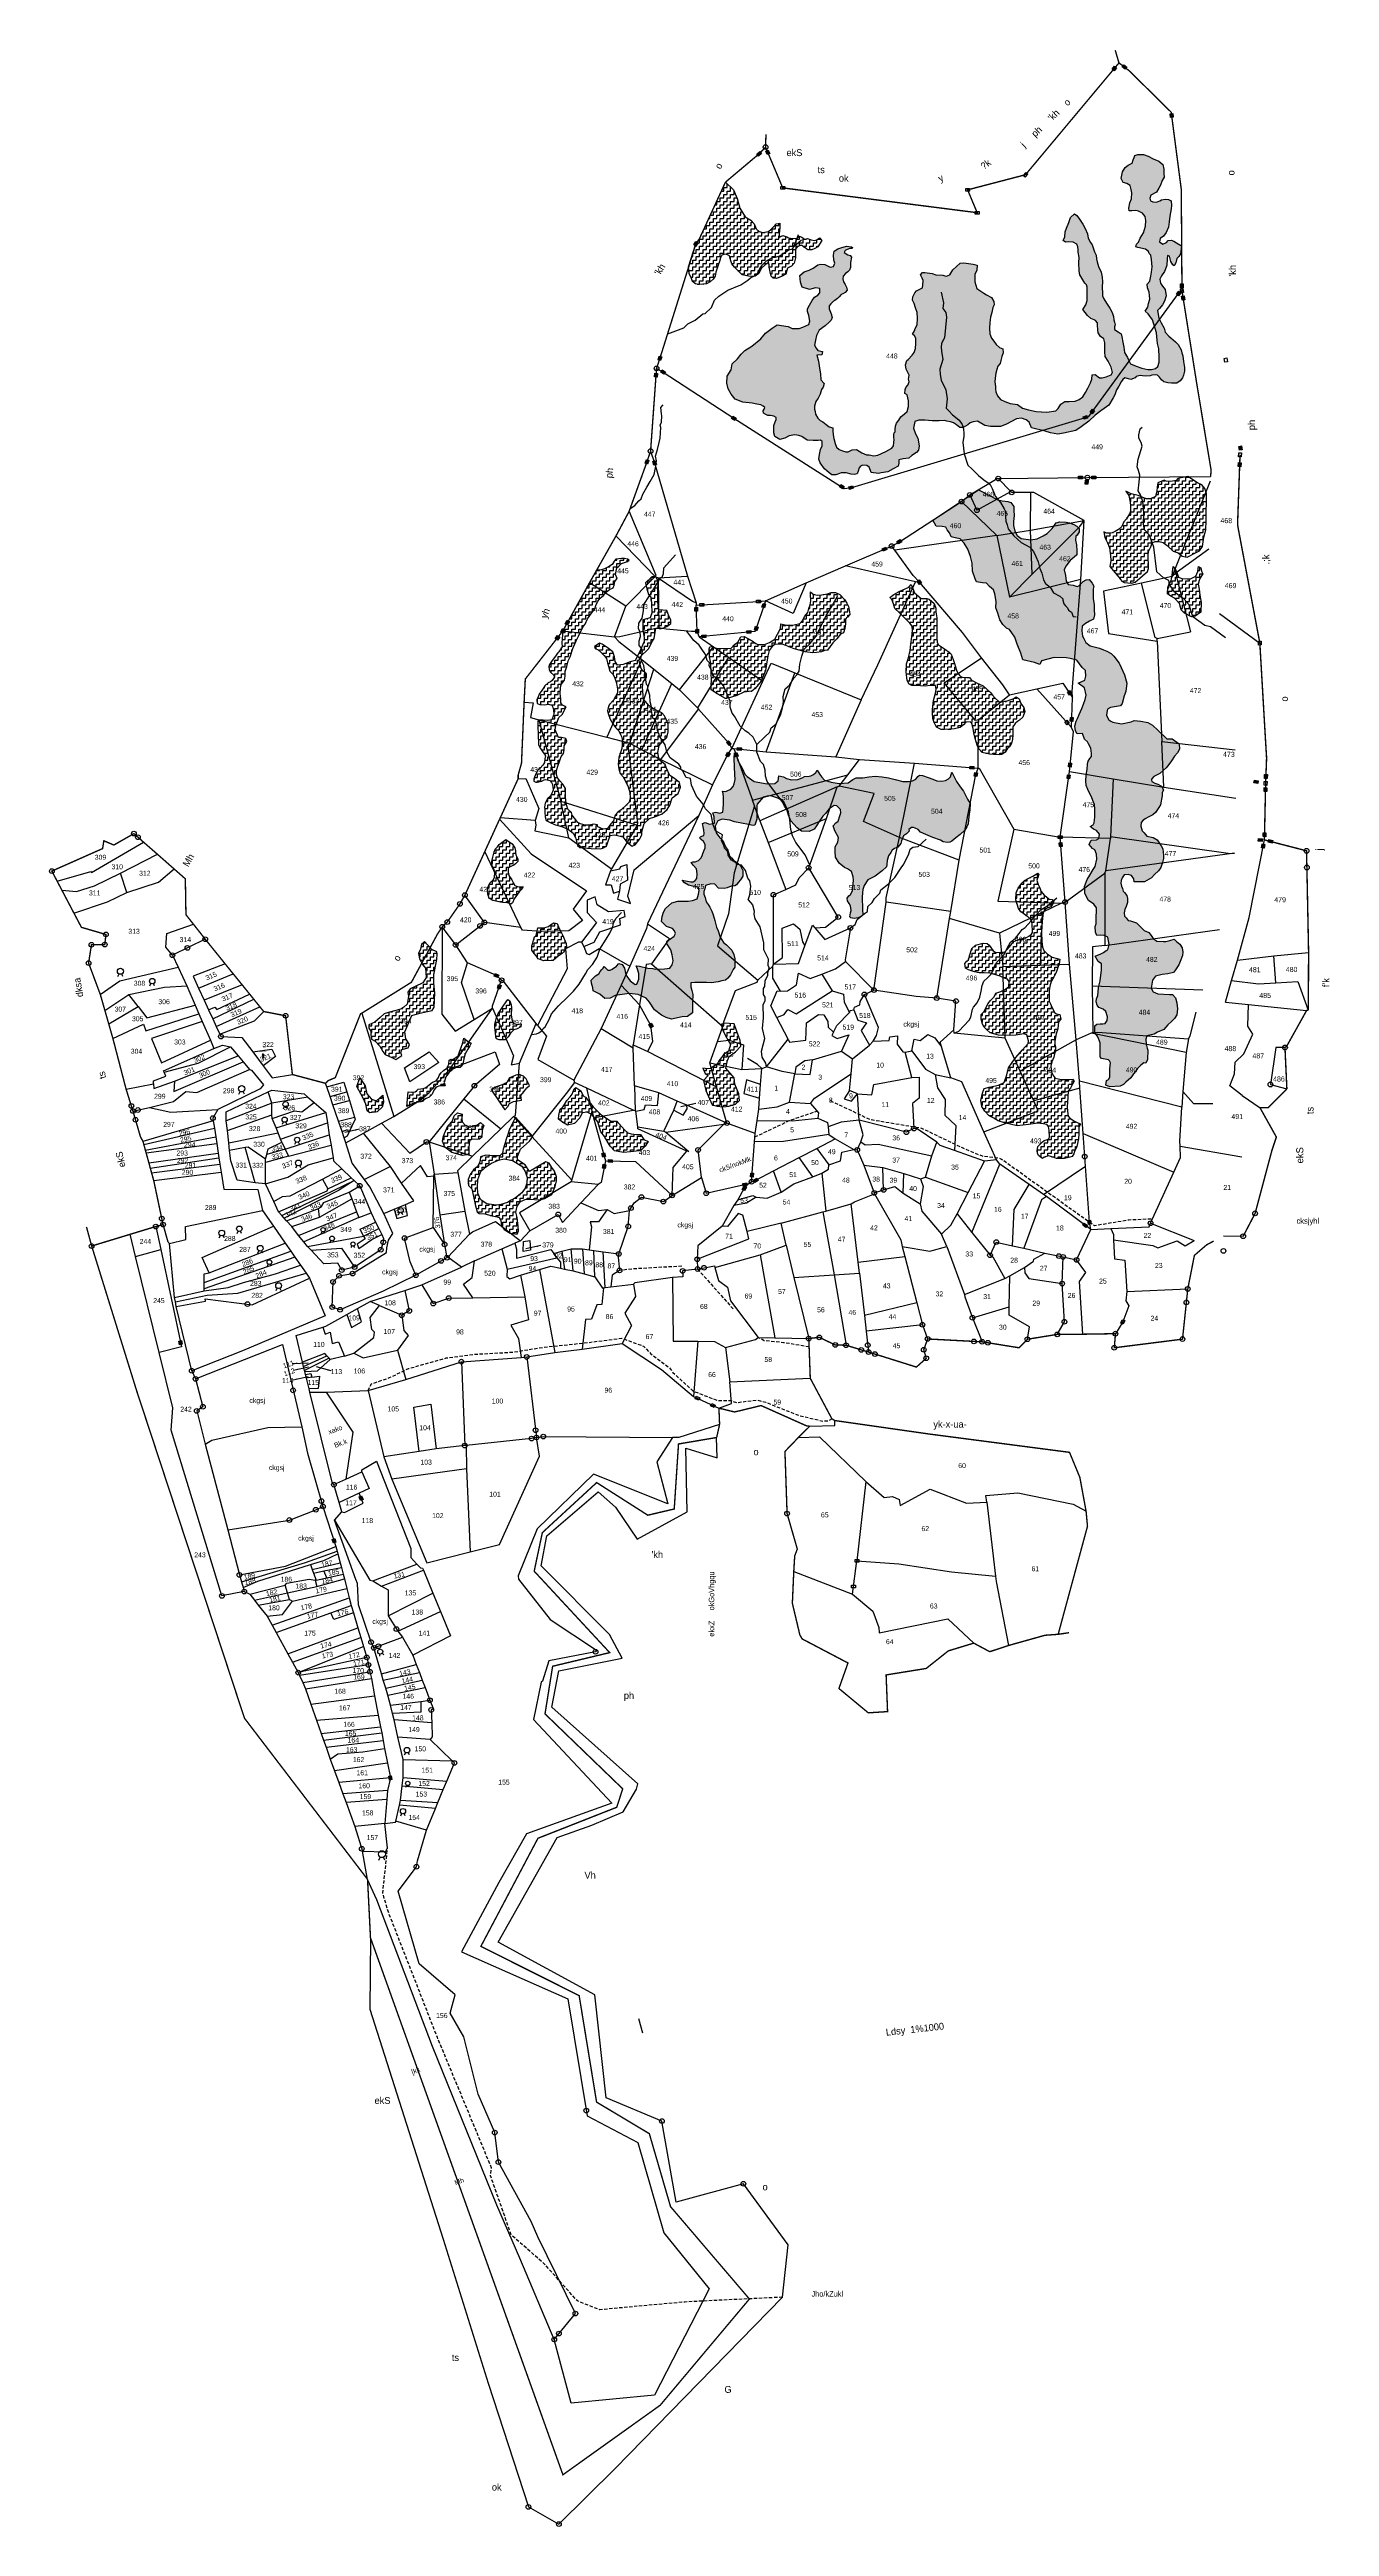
# Model space of a CAD drawing. Header units: metres. Extents: x 287585 to 289459, y 1999646 to 2003273.
import ezdxf
from ezdxf.enums import TextEntityAlignment as Align

# ---------------------------------------------------------------- set-up
doc = ezdxf.new("R2010")
doc.units = ezdxf.units.M
doc.header["$MEASUREMENT"] = 0
for name, pattern in [('DASHDOT', [1, 0.5, -0.25, 0, -0.25]), ('DASHED', [0.75, 0.5, -0.25]), ('DIVIDE', [1.25, 0.5, -0.25, 0, -0.25, 0, -0.25])]:
    doc.linetypes.add(name, pattern=pattern)
for name, color, linetype in [('LINE_FOOTPATH', 1, 'DASHED'), ('LINE_WATER', 4, 'Continuous'), ('OFF', 1, 'Continuous'), ('POLY_HATCH', 12, 'Continuous'), ('POLY_PARCEL', 6, 'Continuous'), ('POLY_ROAD', 30, 'Continuous'), ('POLY_WATER', 4, 'Continuous'), ('SYM_ARROW', 1, 'Continuous'), ('SYM_STONE', 1, 'Continuous'), ('SYM_WELL', 1, 'Continuous'), ('SYM_WORSHIP', 1, 'Continuous'), ('TEXT_MAPIN', 7, 'Continuous'), ('TEXT_MAPOUT', 7, 'Continuous'), ('TEXT_PARCEL', 7, 'Continuous'), ('V_BOUND_LINE', 7, 'Continuous'), ('V_BOUND_STREAM_LINE', 7, 'DASHDOT'), ('V_DIVIDE_LINE', 7, 'DIVIDE')]:
    doc.layers.add(name, color=color, linetype=linetype)
doc.styles.get("Standard").update_dxf_attribs({"font": 'arial.ttf'})
doc.styles.add('TEXT_MAP', font='')
doc.styles.get('TEXT_MAP').set_extended_font_data('Kruti Dev 050')
doc.dimstyles.get("Standard").update_dxf_attribs({"dimtxt": 0.18, "dimasz": 0.18, "dimexe": 0.18, "dimexo": 0.0625, "dimgap": 0.09, "dimtad": 0, "dimtih": 1, "dimtoh": 1, "dimdec": 4, "dimzin": 0, "dimdsep": 46, "dimtxsty": 'Standard', "dimcen": 0.09, "dimadec": 0, "dimazin": 0, "dimtfac": 1, "dimtdec": 4, "dimtofl": 0, "dimtmove": 0, "dimatfit": 3, "dimfxl": 0, "dimtolj": 1, "dimtzin": 0, "dimarcsym": 0})
pattern_1 = [(0, (287074.561, 1999435.934), (5.1625404, 5.1625404), [5.16254, -5.16254]), (90, (287079.7237, 1999435.934), (-5.1625404, 5.1625404), [5.16254, -5.16254])]

# ---------------------------------------------------------------- blocks, each defined once
blk = doc.blocks.new('STONE')
blk.add_circle((0, 0), 0.851)
blk = doc.blocks.new('STONESQUAREFILLED')
blk.add_hatch(color=256).paths.add_polyline_path([(0.7, -0.48), (0.7, 0.48), (-0.7, 0.48), (-0.7, -0.48)])
blk.add_lwpolyline([(-0.7, 0.48), (0.7, 0.48), (0.7, -0.48), (-0.7, -0.48)], close=True)
blk = doc.blocks.new('STONESQUARE')
blk.add_lwpolyline([(-0.7, 0.48), (0.7, 0.48), (0.7, -0.48), (-0.7, -0.48)], close=True)
blk = doc.blocks.new('MOTWELL')
for points in [[(-1.5, 3), (-0.8, 1.5)], [(1.5, 3), (0.8, 1.5)]]:
    blk.add_lwpolyline(points)
blk.add_circle((0, 0), 1.74)
blk = doc.blocks.new('TEMPLE')
at = {"linetype": 'Continuous'}
h = blk.add_hatch(dxfattribs=at)
h.set_pattern_fill('ANSI31', color=256, scale=3.6, style=0)
h.set_pattern_definition([(45, (-94.63405, -100.65248), (-0.318198, 0.318198), [])])
h.paths.add_polyline_path([(-0.5, 2.3), (-0.5, 0), (0.5, 0), (0.5, 2.3)])
blk.add_hatch(color=256, dxfattribs=at).paths.add_polyline_path([(0.3, 5.7), (0.6, 5.7), (1, 5.7), (1.4, 5.7), (0.5, 5.9), (0.2, 6), (-0.1, 6.1), (-0.1, 5.6), (-0.1, 5.6)])
at = {"linetype": 'Continuous', "const_width": 0.018}
for points in [[(-1.8, 3.3), (1.7, 3.3)], [(-1.8, 0), (1.8, 0)], [(-1.2, 3.3), (-1.2, 3.7), (-1, 4.2), (-0.6, 4.6), (-0.3, 4.7), (-0.2, 5), (0.1, 4.8), (0.5, 4.5), (0.7, 4.4), (0.9, 4.1), (1, 3.8), (1.1, 3.3)], [(-1.2, 0), (-1.2, 3.3)], [(-0.5, 0), (-0.5, 2.3), (0.5, 2.3), (0.5, 0)], [(-0.2, 5), (-0.1, 6.1), (0.2, 6), (0.5, 5.9), (1.4, 5.7), (1, 5.7), (0.6, 5.7), (0.3, 5.7), (-0.1, 5.6), (-0.1, 5.6)], [(1.1, 0), (1.1, 3.3)]]:
    blk.add_lwpolyline(points, dxfattribs=at)
blk = doc.blocks.new('TEXTARROW')
blk.add_leader([(0, 0), (8.7, 0)], dimstyle='Standard', override={"dimtxt": 2.5, "dimasz": 2.5, "dimexe": 1.25, "dimexo": 0.625, "dimgap": 0.625, "dimtad": 1, "dimtih": 0, "dimtoh": 0, "dimzin": 8, "dimcen": 2.5, "dimtofl": 1})
blk = doc.blocks.new('9678')
at = {"layer": 'POLY_HATCH'}
h = blk.add_hatch(dxfattribs=at)
h.set_pattern_fill('ZIGZAG', color=256, scale=41.300323, style=0)
h.set_pattern_definition(pattern_1)
h.paths.add_polyline_path([(289007.4, 2002876.9), (289003.9, 2002882.1), (289000.5, 2002886.2), (288998.1, 2002893.1), (288997.6, 2002901.2), (288998.1, 2002909.9), (288998.7, 2002918), (289001, 2002924.9), (289002.2, 2002932.5), (289004.5, 2002936.5), (289003.9, 2002941.1), (289000.5, 2002947.5), (288992.9, 2002951), (288988.9, 2002953.9), (288983.1, 2002957.9), (288978.5, 2002960.8), (288975.6, 2002970.7), (288975.6, 2002981.6), (288978.5, 2002988), (288979, 2002995.5), (288973.2, 2002997.3), (288958.8, 2002999), (288953.6, 2002998.4), (288942.6, 2002988.6), (288936.5, 2002978.7), (288930.4, 2002979.9), (288927.5, 2002980.5), (288917, 2002981), (288911.8, 2002983.4), (288900.8, 2002984.5), (288897.3, 2002984.5), (288894.4, 2002981), (288896.7, 2002976.4), (288898.4, 2002972.9), (288897.9, 2002966), (288897.3, 2002961.9), (288893.2, 2002959.6), (288888, 2002957.3), (288885.7, 2002954.4), (288882.8, 2002948.1), (288882.2, 2002943.4), (288884.6, 2002938.2), (288886.9, 2002931.9), (288889.2, 2002924.9), (288889.8, 2002916.2), (288889.2, 2002906.4), (288886.2, 2002900.9), (288885.1, 2002897.4), (288882.2, 2002892.2), (288887.4, 2002888), (288887.4, 2002878.3), (288886.8, 2002870.8), (288883.9, 2002863.4), (288875.8, 2002854.6), (288873.5, 2002852.8), (288871.8, 2002846.5), (288872.9, 2002840.1), (288875.2, 2002834.9), (288877, 2002830.9), (288876.4, 2002825.1), (288877.4, 2002818.4), (288872.3, 2002812.3), (288871.2, 2002809.5), (288870.6, 2002803.7), (288874.1, 2002801.4), (288876.4, 2002792.7), (288876.4, 2002784), (288874.1, 2002776.5), (288870, 2002773), (288864.8, 2002768.4), (288861.9, 2002763.8), (288858.4, 2002759.1), (288856.7, 2002754.5), (288856.1, 2002750.4), (288856.1, 2002746.4), (288855, 2002744.7), (288854.4, 2002742.3), (288854.4, 2002737.7), (288855, 2002734.8), (288854.4, 2002730.2), (288853.5, 2002722.5), (288842.2, 2002716.9), (288827.7, 2002710), (288817.3, 2002711.7), (288813.3, 2002711.7), (288806.3, 2002714.6), (288798.2, 2002719.8), (288791.9, 2002719.2), (288785, 2002715.8), (288777.4, 2002717.5), (288769.8, 2002720.8), (288766.4, 2002728.5), (288764.7, 2002736), (288762.9, 2002744.7), (288762.9, 2002752.2), (288757.7, 2002753.9), (288753.1, 2002757.4), (288747.9, 2002761.4), (288742, 2002764), (288736.9, 2002772.4), (288736.3, 2002776.5), (288735.3, 2002782.7), (288737.5, 2002791.5), (288740.9, 2002796.7), (288743.8, 2002802.5), (288746.1, 2002809.5), (288748.5, 2002812.9), (288750.2, 2002818.7), (288745, 2002823.9), (288744.4, 2002833.2), (288743.2, 2002841.7), (288741.5, 2002852.1), (288739.2, 2002860.8), (288746.7, 2002861.4), (288747.3, 2002866.6), (288740.3, 2002867.7), (288738, 2002871.2), (288735.7, 2002875.8), (288736.9, 2002883.3), (288738.6, 2002890.3), (288742.6, 2002898.4), (288751.3, 2002904.7), (288757.7, 2002910.5), (288760.6, 2002913.4), (288761.8, 2002917.5), (288760.6, 2002922.7), (288756.5, 2002933.3), (288760, 2002937.7), (288762, 2002940.4), (288765.8, 2002942.9), (288769.9, 2002945.8), (288775.6, 2002951.6), (288778, 2002952.8), (288781.4, 2002954.5), (288784.3, 2002958), (288783.2, 2002962.6), (288781.4, 2002966.7), (288777.7, 2002973.2), (288778.5, 2002979.4), (288782, 2002983.4), (288785.5, 2002985.7), (288787.8, 2002988.1), (288789.5, 2002992.1), (288789.5, 2002999.6), (288790.7, 2003007.7), (288789, 2003010), (288785.5, 2003011.2), (288779.7, 2003014.7), (288782.1, 2003018.7), (288788.4, 2003020.5), (288791.9, 2003020.5), (288792.4, 2003022.2), (288790.7, 2003023.3), (288783.2, 2003023.9), (288775.1, 2003021.6), (288770.4, 2003019.9), (288765.2, 2003016.4), (288764.1, 2003010.6), (288764.6, 2003003.1), (288765.8, 2002998.5), (288764.1, 2002993.8), (288758.9, 2002992.7), (288750.8, 2002996.7), (288745, 2002997.3), (288740.3, 2002996.2), (288733.3, 2002991.2), (288727.5, 2002988.4), (288720, 2002985.5), (288713.6, 2002980.3), (288714.8, 2002970.4), (288717.1, 2002962.9), (288728.1, 2002959.4), (288736.8, 2002961.7), (288743.7, 2002960.6), (288743.7, 2002954.2), (288740.3, 2002950.8), (288735.6, 2002947.9), (288732.2, 2002942.7), (288728.1, 2002935.7), (288725.2, 2002930.5), (288725.2, 2002926.5), (288727, 2002920.1), (288728.7, 2002912), (288727, 2002906.8), (288718.3, 2002902.7), (288712.5, 2002901), (288702.1, 2002901), (288696.3, 2002903.9), (288679.5, 2002906.2), (288672, 2002901.6), (288662.1, 2002894.1), (288655.2, 2002885.4), (288641.9, 2002874.4), (288631.4, 2002868), (288625.6, 2002862.2), (288620.4, 2002855.3), (288612.3, 2002847.8), (288610.6, 2002839.1), (288604.8, 2002829.3), (288604.2, 2002818.8), (288606.5, 2002810.7), (288610.6, 2002802.6), (288617, 2002795.1), (288628.5, 2002790.5), (288642.4, 2002789.3), (288649.4, 2002787.6), (288657.3, 2002786), (288661.6, 2002781.7), (288658.6, 2002777.8), (288659.2, 2002774.3), (288662.7, 2002772), (288665.6, 2002770.8), (288673.1, 2002770.8), (288679.4, 2002766.6), (288676.6, 2002761), (288674.9, 2002755.8), (288674.9, 2002750.6), (288674.9, 2002744.8), (288676, 2002739), (288683.7, 2002734.9), (288691.3, 2002736.7), (288697.6, 2002740.1), (288706.3, 2002741.9), (288714.9, 2002740.1), (288724.8, 2002733.8), (288733.5, 2002733.2), (288741.1, 2002733.2), (288746.8, 2002734.2), (288746.8, 2002725.1), (288744.5, 2002719.9), (288742.8, 2002712.4), (288742.2, 2002705.4), (288743.9, 2002699.6), (288750.3, 2002691), (288757.3, 2002684.6), (288761.3, 2002681.7), (288767.5, 2002681.7), (288775.2, 2002684.6), (288782.7, 2002684.6), (288790.3, 2002682.9), (288795.5, 2002682.3), (288799.5, 2002683.4), (288801.6, 2002690.8), (288805, 2002696.4), (288816.8, 2002695.3), (288819.2, 2002688.1), (288820.4, 2002685.2), (288831.4, 2002684), (288835.4, 2002684.6), (288845.3, 2002686.3), (288853.4, 2002691), (288860.9, 2002695), (288861.5, 2002699.1), (288861.5, 2002704.3), (288868.4, 2002706), (288876.5, 2002706.6), (288881.1, 2002710.6), (288888.1, 2002715.3), (288891, 2002718.7), (288892.1, 2002725.1), (288890.4, 2002736.7), (288886.9, 2002743), (288883.5, 2002751.7), (288884.6, 2002756.9), (288885.8, 2002761.5), (288891.6, 2002763.8), (288900.8, 2002763.8), (288911.8, 2002762.7), (288922.2, 2002762.7), (288930.3, 2002763.3), (288933.8, 2002762.1), (288939, 2002761), (288943.7, 2002759.8), (288948.3, 2002756.9), (288952.9, 2002752.9), (288958.1, 2002752.9), (288965.1, 2002756.9), (288968.6, 2002759.8), (288973.2, 2002761), (288979.3, 2002762.2), (288990.3, 2002755.9), (288998.9, 2002754.1), (289014, 2002754.1), (289022.7, 2002757.6), (289029.6, 2002761.1), (289037.7, 2002765.7), (289045.2, 2002766.8), (289052.2, 2002764), (289056.8, 2002760.5), (289060.3, 2002752.4), (289080.6, 2002747.2), (289088.7, 2002744.9), (289099.7, 2002742.5), (289108.3, 2002744.3), (289126.9, 2002748.3), (289134.4, 2002753.5), (289146, 2002762.2), (289155.8, 2002770.9), (289163.9, 2002777.8), (289169.1, 2002781.3), (289176.1, 2002785.9), (289182.4, 2002796.9), (289184.8, 2002801.6), (289187.7, 2002809.1), (289191.1, 2002814.3), (289195.9, 2002823.9), (289199.8, 2002827), (289205.6, 2002825.3), (289209.1, 2002824.7), (289215.4, 2002827), (289217.2, 2002828.8), (289223, 2002830.5), (289226.4, 2002829.9), (289231.6, 2002829.3), (289238, 2002829.9), (289242.8, 2002832.3), (289250, 2002830.9), (289254.8, 2002824.1), (289258.3, 2002821.2), (289264.1, 2002819.5), (289269.9, 2002818.9), (289278, 2002818.9), (289282.6, 2002822.4), (289286.1, 2002827), (289287.8, 2002831.1), (289289.5, 2002836.9), (289289.5, 2002842.6), (289287.8, 2002851.3), (289286.6, 2002860), (289285.5, 2002864.6), (289284.3, 2002868.7), (289279.7, 2002876.8), (289275.6, 2002880.8), (289267.5, 2002887.8), (289260.6, 2002895.4), (289258.9, 2002901.2), (289254.2, 2002909.3), (289250.8, 2002916.2), (289249, 2002927.8), (289251.9, 2002930.7), (289256.5, 2002936.5), (289259.4, 2002941.7), (289261.7, 2002949.8), (289260.6, 2002959.1), (289256.5, 2002964.3), (289253.6, 2002968.9), (289252.5, 2002974.7), (289254.8, 2002979.9), (289259.4, 2002986.2), (289261.7, 2002992.8), (289262.9, 2002995.7), (289263.5, 2003004.9), (289264, 2003010.1), (289266.9, 2003009), (289268.7, 2003000.9), (289271.6, 2002996.2), (289273.9, 2002994.5), (289276.2, 2002999.1), (289277.9, 2003005.5), (289280.8, 2003008.4), (289283.1, 2003012.4), (289285, 2003024.6), (289277.4, 2003029.2), (289273.3, 2003031.5), (289269.2, 2003033.3), (289264.6, 2003032.7), (289262.3, 2003029.8), (289257.1, 2003026.9), (289251.9, 2003030.4), (289253, 2003035.6), (289257.7, 2003039.1), (289261.7, 2003044.3), (289265.2, 2003052.4), (289266.4, 2003060.5), (289267.5, 2003069.1), (289269.2, 2003080.1), (289269.8, 2003084.8), (289269.2, 2003091.7), (289265.2, 2003094), (289260.6, 2003094.6), (289254.8, 2003093.4), (289249.8, 2003089.7), (289238.8, 2003090.9), (289236.5, 2003098.9), (289247.2, 2003105), (289250.7, 2003110.8), (289253.6, 2003115.4), (289255.9, 2003122.4), (289258.8, 2003127.6), (289258.2, 2003132.8), (289258.2, 2003139.1), (289257.1, 2003146.1), (289250.7, 2003151.3), (289242.6, 2003154.8), (289235.1, 2003158.8), (289228.1, 2003161.1), (289219.5, 2003161.1), (289214.8, 2003160), (289214.2, 2003156.6), (289212.5, 2003153.2), (289210.8, 2003148.5), (289205, 2003145.1), (289200.3, 2003141.6), (289196.3, 2003135.2), (289194.6, 2003125.4), (289197.5, 2003119.6), (289203.2, 2003117.9), (289207.9, 2003115), (289209.6, 2003108.9), (289210.7, 2003103.7), (289210.2, 2003095), (289207.3, 2003089.2), (289206.1, 2003081.1), (289206.7, 2003077.1), (289210.7, 2003077.1), (289218, 2003077.8), (289226.4, 2003073.6), (289230.4, 2003068.4), (289231.6, 2003062.6), (289231, 2003053.9), (289228.1, 2003044.1), (289222.9, 2003036), (289220.6, 2003030.2), (289217.7, 2003027.3), (289216.5, 2003023.3), (289219.4, 2003022.1), (289231, 2003019.8), (289235.6, 2003016.3), (289236.2, 2003012.9), (289239.1, 2003010.5), (289239.7, 2003004.2), (289240.8, 2002993.2), (289239.7, 2002985.1), (289239.1, 2002979.3), (289237.4, 2002971.8), (289233.3, 2002967.2), (289233.9, 2002961.9), (289236.2, 2002955), (289236.8, 2002950.4), (289237.4, 2002944.6), (289235.6, 2002938.2), (289234.5, 2002933), (289230.4, 2002926.7), (289235.1, 2002922.6), (289241.4, 2002913.9), (289247.2, 2002894.3), (289248.4, 2002883.3), (289248.9, 2002878.6), (289250.7, 2002870.5), (289251.3, 2002857.8), (289251.3, 2002850.3), (289248.9, 2002841.8), (289237.2, 2002838.6), (289225.2, 2002841.6), (289217.1, 2002844.5), (289208.4, 2002848), (289205.5, 2002853.8), (289203.8, 2002857.2), (289199.7, 2002864.7), (289198.6, 2002872.8), (289196.8, 2002880.4), (289195.7, 2002888.5), (289194.5, 2002893.1), (289189.9, 2002896), (289184.7, 2002899.5), (289184.7, 2002903.5), (289185.3, 2002906.4), (289184.7, 2002910.5), (289183.5, 2002913.9), (289183, 2002918.6), (289181.2, 2002924.9), (289177.7, 2002931.3), (289172.5, 2002938.8), (289166.7, 2002947.9), (289166.7, 2002952.7), (289166.2, 2002963.1), (289166.7, 2002970.6), (289166.2, 2002977.6), (289164.4, 2002985.1), (289160.4, 2002993.8), (289158.6, 2003000.7), (289157.5, 2003005.3), (289156.9, 2003010.5), (289154.6, 2003015.8), (289151.1, 2003026.2), (289148.8, 2003029.6), (289145.3, 2003036), (289144.2, 2003042.4), (289140.7, 2003050.5), (289137.2, 2003056.8), (289132, 2003064.3), (289128, 2003070.1), (289124.5, 2003072.4), (289118.7, 2003067.2), (289116.4, 2003059.7), (289112.9, 2003051), (289110.6, 2003045.3), (289110, 2003038.3), (289107.7, 2003032.5), (289111.2, 2003030.2), (289116.4, 2003030.8), (289122.7, 2003030.2), (289129.3, 2003026.6), (289130.3, 2003018.6), (289130.3, 2003015.2), (289131.4, 2003007.1), (289130.9, 2002999.6), (289131.4, 2002986.6), (289132.5, 2002981.4), (289140.1, 2002968.7), (289143.5, 2002965.2), (289143.5, 2002951.3), (289143.5, 2002942.7), (289141.8, 2002936.3), (289137.2, 2002929.3), (289144.1, 2002920.1), (289149.3, 2002916), (289154, 2002913.7), (289159.2, 2002911.1), (289159.2, 2002905.6), (289159.8, 2002898.7), (289160.3, 2002894.6), (289163.8, 2002888.8), (289168.4, 2002885.4), (289170.2, 2002879.6), (289170.2, 2002874.4), (289170.2, 2002865.7), (289170.8, 2002858.8), (289174.8, 2002851.8), (289177.1, 2002847.8), (289179.4, 2002843.1), (289182.4, 2002832.7), (289171.9, 2002828.7), (289163.2, 2002826.1), (289155.7, 2002832.2), (289151.1, 2002831.6), (289150.2, 2002822.4), (289144.7, 2002811.3), (289141.2, 2002805), (289137.2, 2002798.6), (289131.4, 2002794.5), (289125.6, 2002792.2), (289116.9, 2002791.7), (289110, 2002791.7), (289104.2, 2002787.6), (289100.1, 2002781.2), (289096.7, 2002777.8), (289083.3, 2002775.5), (289067.1, 2002776.6), (289055.6, 2002778.9), (289046.9, 2002781.8), (289039.3, 2002787), (289028.3, 2002788.8), (289020.2, 2002791.7), (289013.9, 2002794.5), (289009.2, 2002800.3), (289006.3, 2002807.6), (289006.3, 2002814.2), (289005.2, 2002821.2), (289005.8, 2002826.4), (289006.9, 2002833.9), (289008.6, 2002839.3), (289009.7, 2002844.5), (289013.2, 2002848.6), (289014.4, 2002853.2), (289016.1, 2002859), (289017.8, 2002864.2), (289017.2, 2002870.6), (289012.6, 2002872.3)])
h = blk.add_hatch(dxfattribs=at)
h.set_pattern_fill('ZIGZAG', color=256, scale=41.300323, style=0)
h.set_pattern_definition(pattern_1)
h.paths.add_polyline_path([(288746.6, 2003032.5), (288743.2, 2003036.6), (288739.1, 2003033.7), (288735, 2003032.5), (288730.4, 2003033.7), (288725.2, 2003035.4), (288720.6, 2003034.8), (288716.5, 2003037.7), (288712.5, 2003038.9), (288709.6, 2003036), (288702.6, 2003035.4), (288696.8, 2003036.6), (288693.9, 2003038.3), (288688.2, 2003040), (288682.9, 2003037.7), (288682.4, 2003042.4), (288683.5, 2003051.6), (288683.5, 2003058.6), (288678.3, 2003057.4), (288674.3, 2003052.8), (288670.8, 2003049.3), (288666.7, 2003045.8), (288658.1, 2003044.7), (288652.8, 2003045.8), (288648.2, 2003049.9), (288645.3, 2003057.4), (288640.1, 2003063.2), (288632, 2003067.8), (288623.9, 2003081.1), (288619.9, 2003095.6), (288614.1, 2003108.3), (288602.3, 2003119.9), (288562.7, 2003033.9), (288558, 2003027.6), (288547.2, 2002993.2), (288548.1, 2002982.8), (288551, 2002977), (288552.7, 2002971.2), (288557.3, 2002967.7), (288563.1, 2002966.6), (288574.1, 2002967.7), (288579.3, 2002970.6), (288584, 2002974.7), (288586.9, 2002979.3), (288588, 2002985.1), (288590.9, 2002994.3), (288593.2, 2003001.3), (288595, 2003006.5), (288596.7, 2003010.5), (288601.3, 2003012.3), (288605.4, 2003011.1), (288608.3, 2003009.4), (288610, 2003003.6), (288611.7, 2002997.8), (288615.8, 2002992.6), (288622.2, 2002986.2), (288627.4, 2002981), (288639, 2002978.7), (288646.5, 2002979.3), (288652.3, 2002983.3), (288655.7, 2002990.9), (288661.5, 2002996.1), (288666.7, 2002999.5), (288667.9, 2002996.1), (288667.9, 2002992.6), (288669.1, 2002985.7), (288670.8, 2002979.3), (288673.7, 2002976.4), (288678.9, 2002975.8), (288687, 2002979.3), (288692.8, 2002982.2), (288695.1, 2002991.4), (288700.9, 2002994.3), (288704.9, 2002998.4), (288707.3, 2003006.5), (288707.3, 2003014), (288707.3, 2003019.8), (288709.6, 2003023.3), (288714.2, 2003025), (288717.1, 2003025), (288719.4, 2003022.7), (288721.7, 2003021.5), (288724.1, 2003019.8), (288725.8, 2003018.6), (288731.6, 2003018.6), (288736.2, 2003020.4), (288740.3, 2003023.3)])
h = blk.add_hatch(dxfattribs=at)
h.set_pattern_fill('ZIGZAG', color=256, scale=41.300323, style=0)
h.set_pattern_definition(pattern_1)
h.paths.add_polyline_path([(289321.9, 2002613.6), (289321.9, 2002628.1), (289322.4, 2002639.5), (289322.4, 2002654), (289319.9, 2002661.2), (289315.2, 2002666.9), (289308.5, 2002670), (289294.5, 2002679.3), (289279.4, 2002676.2), (289276.9, 2002673.1), (289268.6, 2002671.6), (289261.8, 2002672.1), (289258.7, 2002673.6), (289249.4, 2002670), (289248.4, 2002663.8), (289247.9, 2002657.1), (289245.8, 2002649.3), (289238.5, 2002645.7), (289231.8, 2002645.7), (289219.9, 2002650.8), (289209.5, 2002653.4), (289201.7, 2002657.6), (289205.9, 2002650.8), (289208, 2002641), (289208.5, 2002635.3), (289208.5, 2002627.6), (289206.9, 2002623.4), (289202.3, 2002616.2), (289198.6, 2002611.5), (289195.5, 2002604.3), (289190.4, 2002600.1), (289185.7, 2002597), (289181, 2002594.9), (289176.9, 2002594.4), (289172.7, 2002594.4), (289168.6, 2002596.5), (289170.2, 2002588.2), (289174.3, 2002578.9), (289176.9, 2002572.7), (289178.4, 2002561.3), (289179, 2002553.5), (289178.4, 2002549.9), (289177.4, 2002544.7), (289182.6, 2002538.5), (289190.9, 2002528.7), (289195.5, 2002522.5), (289199.2, 2002520.9), (289210, 2002519.9), (289215.7, 2002521.4), (289222.5, 2002527.1), (289226.6, 2002530.7), (289233.9, 2002537), (289235.4, 2002541.6), (289235.4, 2002547.8), (289234.9, 2002557.1), (289234.9, 2002561.8), (289235.4, 2002567), (289239, 2002574.2), (289241.1, 2002579.9), (289245.3, 2002582), (289251.5, 2002582), (289257.2, 2002580.4), (289263.4, 2002575.8), (289272.2, 2002567.5), (289280, 2002564.9), (289285.7, 2002560.3), (289293.4, 2002558.7), (289297.1, 2002560.8), (289302.8, 2002563.4), (289311.6, 2002568), (289316.2, 2002574.7), (289318.3, 2002588.7), (289321.4, 2002599.6)])
h = blk.add_hatch(dxfattribs=at)
h.set_pattern_fill('ZIGZAG', color=256, scale=41.300323, style=0)
h.set_pattern_definition(pattern_1)
h.paths.add_polyline_path([(289122.8, 2002516.8), (289115, 2002517.8), (289112.4, 2002522.5), (289111.4, 2002531.3), (289109.3, 2002539.6), (289111.9, 2002545.2), (289118.1, 2002553.5), (289124.3, 2002558.7), (289128, 2002562.3), (289128, 2002568), (289127.5, 2002576.8), (289126.4, 2002584.1), (289126.9, 2002589.8), (289128.5, 2002591.3), (289131.6, 2002596.5), (289131.6, 2002601.7), (289128, 2002604.8), (289123.8, 2002607.4), (289117.1, 2002610), (289112.4, 2002611), (289102.6, 2002611.5), (289097.4, 2002610), (289091.2, 2002601.7), (289083.9, 2002593.9), (289077.7, 2002590.3), (289068.9, 2002586.1), (289059.1, 2002584.6), (289044.6, 2002586.7), (289038.9, 2002590.8), (289035.2, 2002597.5), (289033.2, 2002605.8), (289033.2, 2002612), (289034.2, 2002620.8), (289033.7, 2002628.6), (289033.7, 2002634.3), (289029.6, 2002640.5), (289024.9, 2002642.1), (289016.6, 2002643.1), (289009.9, 2002644.6), (288980.9, 2002659.5), (288912.4, 2002614), (288917.7, 2002604.8), (288926.5, 2002604.3), (288932.2, 2002603.7), (288934.3, 2002599.6), (288937.4, 2002594.9), (288940, 2002589.2), (288946.2, 2002587.7), (288953.5, 2002586.1), (288959.7, 2002579.4), (288964.9, 2002570.6), (288969, 2002559.7), (288971.6, 2002549.4), (288972.1, 2002537.5), (288975.8, 2002526.3), (288977.9, 2002521.7), (288987.2, 2002520.1), (288992.9, 2002519.6), (288997.6, 2002514.9), (289003.3, 2002509.8), (289005.4, 2002503.5), (289007.4, 2002492.2), (289006.9, 2002482.8), (289010, 2002474.6), (289013.1, 2002464.7), (289017.3, 2002458), (289023, 2002452.3), (289027.6, 2002450.2), (289035.4, 2002438.8), (289039, 2002428.5), (289044.2, 2002415), (289047.3, 2002404.7), (289064.9, 2002401), (289072.7, 2002397.9), (289075.3, 2002403.6), (289094, 2002408.3), (289112.6, 2002407.8), (289118.3, 2002406.7), (289128.1, 2002404.2), (289135.9, 2002393.3), (289141.1, 2002389.1), (289141.6, 2002380.3), (289140.1, 2002374.6), (289130.2, 2002370.2), (289139.5, 2002362.9), (289142.1, 2002352.1), (289140.6, 2002345.3), (289138, 2002338.6), (289135.4, 2002331.9), (289131.8, 2002323.1), (289129.2, 2002316.9), (289127.1, 2002313.2), (289125, 2002305.5), (289126.1, 2002298.7), (289128.7, 2002294.1), (289136.4, 2002294.6), (289139.5, 2002286.3), (289144.2, 2002282.2), (289145.8, 2002279.1), (289148.9, 2002272.9), (289149.9, 2002264.6), (289149.9, 2002260.4), (289147.8, 2002257.3), (289145.2, 2002253.2), (289144.2, 2002248.5), (289143.7, 2002240.8), (289142.1, 2002233), (289141.6, 2002223.2), (289142.1, 2002216.9), (289144.7, 2002210.7), (289147.8, 2002204.5), (289149.9, 2002199.9), (289152, 2002194.2), (289154.6, 2002188.5), (289155.1, 2002182.3), (289155.1, 2002169.8), (289154.6, 2002164.7), (289154, 2002161), (289152.5, 2002157.9), (289148.3, 2002155.3), (289153, 2002151.7), (289157.7, 2002149.6), (289162.3, 2002144), (289161.3, 2002137.7), (289157.7, 2002135.7), (289149.4, 2002135.2), (289146.8, 2002128.4), (289151.5, 2002122.7), (289155.1, 2002120.7), (289157.7, 2002113.9), (289158.2, 2002106.3), (289155.6, 2002095.5), (289152.5, 2002091.3), (289147.8, 2002082.5), (289143.7, 2002076.3), (289139.6, 2002065.4), (289140.1, 2002059.7), (289140.1, 2002055.1), (289145.8, 2002044.7), (289153.5, 2002039), (289157.7, 2002033.9), (289157.7, 2002028.2), (289157.2, 2002020.9), (289157.2, 2002010), (289155.6, 2002005.9), (289156.1, 2001997.1), (289158.2, 2001992.4), (289163.9, 2001993), (289169.1, 2001992.4), (289174.3, 2001989.8), (289176.3, 2001979), (289174.3, 2001970.7), (289172.2, 2001969.7), (289168, 2001966.6), (289163.9, 2001965), (289155.6, 2001961.2), (289160.3, 2001953.4), (289164.9, 2001949.8), (289164.9, 2001940.5), (289163.9, 2001932.7), (289162.9, 2001924.4), (289160.8, 2001914.6), (289160.3, 2001907.8), (289159.7, 2001902.7), (289157.7, 2001897.5), (289157.2, 2001892.8), (289158.7, 2001888.2), (289161.3, 2001884.6), (289167.5, 2001882), (289171.7, 2001878.3), (289174.2, 2001870.6), (289173.7, 2001864.9), (289170.6, 2001860.7), (289167, 2001860.2), (289162.9, 2001860.2), (289158.2, 2001859.7), (289155.1, 2001857.1), (289155.1, 2001847.3), (289159.7, 2001840.5), (289163, 2001831.5), (289163, 2001827.9), (289163, 2001823.8), (289163, 2001817.1), (289163, 2001810.8), (289165.1, 2001808.2), (289176.3, 2001806), (289178.5, 2001801.5), (289177.5, 2001792.7), (289177.5, 2001788.6), (289177.5, 2001780.3), (289175.4, 2001776.7), (289172.8, 2001775.1), (289172.3, 2001772), (289171.8, 2001768.4), (289177.5, 2001765.8), (289193, 2001766.8), (289198.2, 2001769.4), (289201.3, 2001773), (289209.1, 2001779.3), (289213.2, 2001785), (289215.8, 2001788.6), (289218.9, 2001793.2), (289224.1, 2001798.4), (289228.2, 2001801.5), (289231.4, 2001801), (289233.9, 2001806.7), (289234.5, 2001820.7), (289233.4, 2001823.8), (289231.9, 2001829.5), (289231.4, 2001837.2), (289232.9, 2001841.9), (289243.8, 2001844.8), (289249, 2001847.4), (289258.3, 2001851.6), (289264.5, 2001858.8), (289269.7, 2001863.5), (289274.4, 2001868.1), (289278, 2001873.3), (289279, 2001882.6), (289278, 2001891.4), (289275.9, 2001899.2), (289271.3, 2001903.9), (289266.6, 2001903.9), (289249.5, 2001904.9), (289242.3, 2001908), (289239.2, 2001913.7), (289241.2, 2001925.6), (289245.9, 2001931.3), (289255.7, 2001933.9), (289264.5, 2001934.9), (289272.8, 2001937), (289275.9, 2001941.1), (289280.6, 2001948.4), (289282.7, 2001953.6), (289286.3, 2001962.4), (289286.8, 2001967.5), (289285.8, 2001973.7), (289282.1, 2001979.4), (289277.5, 2001983.1), (289273.9, 2001986.7), (289267.1, 2001984.6), (289261.4, 2001983.1), (289257.8, 2001983.1), (289248, 2001983.6), (289242.3, 2001987.7), (289239.2, 2001992.4), (289236, 2001997), (289228.7, 2001999.9), (289222, 2002006.6), (289217.3, 2002011.3), (289208.5, 2002014.4), (289204.9, 2002014.9), (289201.8, 2002018.5), (289199.7, 2002021.1), (289199.2, 2002026.3), (289200.2, 2002031), (289201.8, 2002035.6), (289203.9, 2002041.8), (289203.9, 2002047.5), (289202.8, 2002052.2), (289199.7, 2002056.9), (289197.7, 2002058.9), (289196.6, 2002062.5), (289195.1, 2002066.2), (289194, 2002070.8), (289194.5, 2002074.5), (289196.1, 2002078.6), (289199.2, 2002083.3), (289204.9, 2002083.8), (289210.1, 2002082.2), (289213.7, 2002077), (289214.2, 2002072.4), (289219.9, 2002072.4), (289229.2, 2002072.4), (289240.1, 2002078.6), (289244.3, 2002083.8), (289250.5, 2002089), (289254.1, 2002094.1), (289256.2, 2002101.4), (289257.7, 2002107.6), (289257.7, 2002112.2), (289256.7, 2002122.1), (289254.6, 2002126.7), (289248.4, 2002135.5), (289242.2, 2002139.2), (289232.9, 2002141.2), (289228.7, 2002145.9), (289226.1, 2002149), (289224.1, 2002155.7), (289224.6, 2002161.4), (289227.2, 2002165.1), (289231.3, 2002167.6), (289234.9, 2002169.2), (289241.7, 2002172.8), (289245.8, 2002176.4), (289251, 2002183.7), (289253.6, 2002187.8), (289254.6, 2002193.5), (289255.1, 2002196.6), (289255.7, 2002201.3), (289255.7, 2002206), (289257.7, 2002210.1), (289255.1, 2002215.8), (289249.5, 2002218.9), (289244.8, 2002220.4), (289240.1, 2002223.4), (289240.1, 2002226.1), (289243.6, 2002230.1), (289252.4, 2002234.8), (289257.6, 2002239.4), (289261.7, 2002243.1), (289265.9, 2002248.2), (289270, 2002253.9), (289274.2, 2002260.7), (289278.8, 2002265.9), (289281.9, 2002271), (289281.9, 2002273.6), (289280.9, 2002279.8), (289277.8, 2002281.9), (289270.6, 2002286.6), (289262.8, 2002286.6), (289249.8, 2002299), (289241.5, 2002307.3), (289234.3, 2002310.9), (289223.9, 2002313), (289214.1, 2002314), (289209.4, 2002311.9), (289194.9, 2002309.3), (289182, 2002311.4), (289178.9, 2002313), (289175.8, 2002315), (289172.7, 2002321.8), (289173.2, 2002325.9), (289174.2, 2002331.1), (289178.3, 2002333.7), (289184.6, 2002334.7), (289193.4, 2002336.3), (289196, 2002339.4), (289199.1, 2002350.8), (289201.7, 2002357.5), (289203.2, 2002369.9), (289199.6, 2002382.3), (289194.4, 2002393.2), (289191.3, 2002399.9), (289183.5, 2002410.3), (289179.4, 2002414.4), (289173.2, 2002418.1), (289168, 2002420.1), (289162.3, 2002422.2), (289148.3, 2002425.8), (289141.6, 2002431), (289138.5, 2002436.7), (289136.4, 2002440.3), (289135.4, 2002448.1), (289135.9, 2002455.3), (289141.1, 2002459.5), (289147.3, 2002462.6), (289153, 2002465.7), (289154.4, 2002472.3), (289153.9, 2002480), (289153.9, 2002487.3), (289152.8, 2002496.6), (289152.8, 2002511.1), (289153.4, 2002515.2), (289151.3, 2002519.9), (289146.6, 2002525.1), (289142, 2002524.5), (289137.8, 2002522), (289129.5, 2002514.3)])
h = blk.add_hatch(dxfattribs=at)
h.set_pattern_fill('ZIGZAG', color=256, scale=41.300323, style=0)
h.set_pattern_definition(pattern_1)
h.paths.add_polyline_path([(288495.5, 2002331.1), (288488.2, 2002336), (288482.1, 2002342.9), (288479.6, 2002345.3), (288478, 2002364), (288479.2, 2002372.2), (288484.1, 2002378.5), (288484.1, 2002384.2), (288479.2, 2002387.9), (288476.3, 2002391.9), (288473.1, 2002402.9), (288474.3, 2002409), (288486.9, 2002421.2), (288493, 2002433), (288495.5, 2002436.7), (288497.9, 2002452.2), (288503.2, 2002451.8), (288506.1, 2002451.8), (288509.7, 2002453), (288514.6, 2002454.6), (288520.7, 2002459.5), (288520.3, 2002464.4), (288517.5, 2002470.9), (288514.6, 2002479), (288502.4, 2002479.6), (288501.2, 2002491.4), (288501.2, 2002508.1), (288501.6, 2002522), (288498.3, 2002529.3), (288492.2, 2002529.3), (288482.4, 2002520.3), (288484.5, 2002511), (288487.3, 2002502.8), (288490.6, 2002498.8), (288491.8, 2002489.8), (288492.2, 2002474.8), (288489.4, 2002467.8), (288478.8, 2002464.6), (288478.4, 2002455.2), (288478.4, 2002449.1), (288480.4, 2002438.1), (288480.4, 2002432.4), (288473.1, 2002415.5), (288467, 2002404.1), (288459.6, 2002402.1), (288449, 2002398), (288440.5, 2002396.8), (288437.2, 2002402.5), (288436, 2002409.4), (288433.6, 2002416.7), (288425.4, 2002423.6), (288417.7, 2002428.5), (288413.6, 2002429.7), (288406.3, 2002424.8), (288407.5, 2002422), (288411.6, 2002420), (288416.1, 2002415.9), (288420.5, 2002411.4), (288424.2, 2002406.9), (288425.8, 2002400.4), (288427, 2002395.5), (288429.1, 2002387.8), (288433.6, 2002383.3), (288436, 2002378.9), (288438, 2002373.2), (288439.7, 2002367.1), (288440.9, 2002361), (288440.5, 2002355.7), (288437.6, 2002350), (288434.8, 2002344.7), (288428.3, 2002337.8), (288426.6, 2002333.3), (288425.8, 2002328.4), (288427, 2002323.1), (288429.9, 2002316.2), (288433.6, 2002308.9), (288437.6, 2002303.6), (288442.5, 2002298.7), (288445.4, 2002293), (288447.8, 2002287.5), (288447.8, 2002277.9), (288447.4, 2002272.2), (288444.5, 2002264.6), (288442.5, 2002258.5), (288441.7, 2002248.7), (288442.5, 2002241.8), (288444.9, 2002234.9), (288449, 2002229.6), (288454.3, 2002220.2), (288456.7, 2002215), (288459.2, 2002206.4), (288459.6, 2002198.3), (288458, 2002191.8), (288454.7, 2002188.5), (288446.2, 2002180.4), (288441.3, 2002176.7), (288437.2, 2002172.6), (288434.8, 2002164.1), (288430.7, 2002159.6), (288428.2, 2002155.9), (288425.8, 2002152.7), (288419.3, 2002151.5), (288411.1, 2002155.1), (288410.7, 2002158), (288405, 2002158.8), (288398.5, 2002157.6), (288392.4, 2002157.2), (288385.5, 2002159.2), (288381.4, 2002161.2), (288376.5, 2002167.8), (288372.9, 2002172.6), (288371.6, 2002176.3), (288366.3, 2002181.6), (288364.7, 2002186.5), (288363.5, 2002193.8), (288363.1, 2002200.3), (288363.1, 2002205.6), (288362.7, 2002212.5), (288359, 2002218.6), (288354.5, 2002223.9), (288350.9, 2002228.4), (288349.2, 2002233.3), (288349.2, 2002239.4), (288352.1, 2002247.1), (288354.1, 2002252.8), (288356.6, 2002260.1), (288359.8, 2002264.6), (288361.1, 2002270.3), (288361.1, 2002276), (288364.7, 2002282.5), (288363.5, 2002287), (288357, 2002288.6), (288352.5, 2002288.6), (288347.6, 2002300), (288348.4, 2002306.8), (288350.8, 2002312.9), (288352.9, 2002318.6), (288357.7, 2002323), (288361, 2002328.7), (288363.9, 2002334.4), (288358.2, 2002337.3), (288356.1, 2002340.5), (288355.7, 2002346.6), (288354.9, 2002354.4), (288355.3, 2002362.9), (288356.5, 2002368.2), (288361.4, 2002374.7), (288362.2, 2002380.4), (288362.2, 2002387.3), (288365.1, 2002394.7), (288366.7, 2002403.2), (288370, 2002409.3), (288374, 2002421.7), (288378.9, 2002433.5), (288382.2, 2002440.4), (288387.5, 2002451), (288389.9, 2002455.1), (288392.3, 2002458.3), (288395.6, 2002466.1), (288401.7, 2002475), (288406.6, 2002481.1), (288408.2, 2002486), (288411.5, 2002492.5), (288414.7, 2002497), (288419.6, 2002501.1), (288423.7, 2002506), (288428.6, 2002510), (288434.3, 2002512.5), (288435.5, 2002516.5), (288436.7, 2002522.2), (288440, 2002526.7), (288437.9, 2002532.4), (288439.6, 2002542.6), (288442.8, 2002545), (288446.9, 2002549.1), (288451, 2002550.7), (288455.5, 2002551.9), (288457.9, 2002554), (288455.9, 2002555.6), (288451.4, 2002556.4), (288446.9, 2002556.4), (288438.4, 2002555.6), (288435.9, 2002552.8), (288432.7, 2002547.5), (288427.4, 2002544.2), (288421.3, 2002541), (288416.8, 2002539.7), (288409.4, 2002539), (288398.7, 2002520.1), (288358.8, 2002448.1), (288357.3, 2002430.5), (288357.7, 2002424.4), (288352.8, 2002416.7), (288350.8, 2002414.7), (288347.9, 2002410.6), (288343, 2002403.7), (288339, 2002398), (288338.1, 2002394.7), (288338.5, 2002389.8), (288340.2, 2002386.6), (288347, 2002380.8), (288345.1, 2002376.8), (288343, 2002374), (288340.2, 2002371.9), (288336.9, 2002370.3), (288332, 2002365.8), (288329.2, 2002362.2), (288326.3, 2002357.7), (288323.9, 2002354.4), (288321.8, 2002349.6), (288320.2, 2002345.1), (288320.6, 2002339.8), (288321.8, 2002339), (288324.3, 2002338.2), (288331.6, 2002337.8), (288337.3, 2002338.6), (288342.2, 2002336.9), (288343.8, 2002334.1), (288344.7, 2002329.6), (288345.5, 2002323.6), (288342.6, 2002315), (288335.7, 2002314.2), (288323.1, 2002315), (288321.4, 2002312.5), (288321.4, 2002304.4), (288321.8, 2002293.4), (288322.3, 2002277.9), (288325.5, 2002272.2), (288329.6, 2002266.1), (288331.6, 2002263.8), (288332.9, 2002261), (288332, 2002256.5), (288331.2, 2002251.2), (288328.8, 2002247.1), (288324.7, 2002242.7), (288321.5, 2002239.8), (288317.8, 2002233.3), (288315.8, 2002228), (288315.3, 2002223.1), (288318.6, 2002221.9), (288320.6, 2002221.9), (288327.6, 2002223.5), (288332.1, 2002225.8), (288339.4, 2002224.3), (288341.8, 2002221.5), (288343.4, 2002218.2), (288343.8, 2002215), (288344.3, 2002209.7), (288343, 2002206), (288340.6, 2002201.2), (288336.1, 2002196.7), (288333.7, 2002193.4), (288332.4, 2002190.6), (288331.6, 2002184.5), (288332, 2002180.4), (288332, 2002176.7), (288332.2, 2002169.7), (288333.8, 2002164.4), (288338.7, 2002162), (288346.4, 2002158.3), (288358.2, 2002155), (288367.6, 2002151), (288374.1, 2002145.3), (288377.8, 2002139.2), (288381, 2002127), (288384.3, 2002124.1), (288401.4, 2002122.5), (288415.2, 2002122.1), (288418.9, 2002122.9), (288424.2, 2002126.1), (288426.2, 2002131.8), (288429.5, 2002142), (288436.4, 2002143.2), (288442.5, 2002141.6), (288448.6, 2002140), (288454.7, 2002131.8), (288462.5, 2002126.1), (288467.3, 2002127.8), (288473.9, 2002137.1), (288477.1, 2002143.2), (288477.1, 2002147.7), (288480.8, 2002159.9), (288488.5, 2002167.2), (288496.7, 2002169.7), (288507.6, 2002174.6), (288515, 2002180.7), (288519, 2002187.2), (288522.3, 2002198.2), (288531.3, 2002204.7), (288534.9, 2002214.4), (288533.3, 2002221.4), (288526, 2002227.1), (288519, 2002231.9), (288513.4, 2002243.6), (288511.8, 2002248.1), (288502.8, 2002255.4), (288501.2, 2002266.4), (288503.2, 2002276.9), (288507.7, 2002282.2), (288514.6, 2002288.7), (288516.3, 2002297.3), (288516.7, 2002308.7), (288513.8, 2002315.2), (288511, 2002321.3), (288506.9, 2002325.4)])
h = blk.add_hatch(dxfattribs=at)
h.set_pattern_fill('ZIGZAG', color=256, scale=41.300323, style=0)
h.set_pattern_definition(pattern_1)
h.paths.add_polyline_path([(288952.8, 2002380.9), (288948.6, 2002387.6), (288945.1, 2002399.5), (288943, 2002405.2), (288939.9, 2002413.5), (288937.3, 2002416.6), (288931.6, 2002420.2), (288924.3, 2002425.4), (288919.4, 2002428.7), (288918.6, 2002437.3), (288918.6, 2002448.7), (288918.6, 2002458), (288918.6, 2002467.8), (288917.1, 2002476.6), (288917.1, 2002482.3), (288914.5, 2002489.1), (288907.2, 2002495.8), (288903.6, 2002496.8), (288895.3, 2002496.8), (288885, 2002505.1), (288883.9, 2002509.3), (288880.3, 2002517.5), (288876.7, 2002513.9), (288862.2, 2002507.2), (288854.4, 2002502.5), (288848.2, 2002498.4), (288851.3, 2002495.3), (288853.9, 2002488.5), (288856, 2002481.8), (288862.7, 2002475.5), (288881.8, 2002456.5), (288882.4, 2002448.6), (288881.4, 2002439.3), (288879.8, 2002428.4), (288878.8, 2002419.1), (288876.2, 2002407.7), (288873.1, 2002398.9), (288872.6, 2002387), (288874.1, 2002374.1), (288877.2, 2002368.4), (288881.4, 2002366.3), (288887.1, 2002366.3), (288901.1, 2002365.3), (288908.8, 2002366.3), (288916.6, 2002366.3), (288917.6, 2002360.6), (288916.6, 2002354.9), (288913.5, 2002344), (288911.9, 2002330.6), (288911.9, 2002325.4), (288912.5, 2002317.1), (288914.5, 2002310.9), (288918.2, 2002304.2), (288924.9, 2002300.6), (288930.1, 2002300.6), (288945.1, 2002301.6), (288953.4, 2002303.7), (288958.6, 2002307.8), (288962.2, 2002311.4), (288970.2, 2002312.1), (288973.1, 2002302.1), (288974.1, 2002295.4), (288976.2, 2002287.1), (288978.8, 2002277.3), (288981.3, 2002271.6), (288986.5, 2002266.4), (288997.4, 2002263.8), (289003.6, 2002263.3), (289011.9, 2002262.8), (289016.1, 2002263.3), (289020.7, 2002266.9), (289024.3, 2002272.1), (289028.5, 2002275.7), (289030.6, 2002279.8), (289032.1, 2002286.1), (289032.6, 2002292.9), (289032.6, 2002297.5), (289032.6, 2002301.1), (289032.6, 2002304.8), (289035.7, 2002309.4), (289039.3, 2002312.5), (289042.4, 2002314.6), (289047.1, 2002319.3), (289050.2, 2002327.5), (289048.7, 2002333.8), (289044.5, 2002339.5), (289041.9, 2002346.7), (289037.3, 2002349.3), (289033.1, 2002346.7), (289018.4, 2002341.8), (289011.4, 2002342.6), (289005.7, 2002347.7), (289002, 2002351.9), (288998.9, 2002356), (288988.1, 2002365.9), (288978.2, 2002370.5), (288974.6, 2002372.6), (288970.4, 2002374.7), (288967.3, 2002378.3), (288957.4, 2002378.3)])
h = blk.add_hatch(dxfattribs=at)
h.set_pattern_fill('ZIGZAG', color=256, scale=41.300323, style=0)
h.set_pattern_definition(pattern_1)
h.paths.add_polyline_path([(289282, 2002489.1), (289284.5, 2002479.6), (289289.5, 2002474.6), (289299.6, 2002469.5), (289305.3, 2002470.1), (289313.5, 2002476.4), (289314.1, 2002490.9), (289312.2, 2002501.7), (289311, 2002510.5), (289309.7, 2002518), (289311.4, 2002525.5), (289316.6, 2002533.8), (289314.7, 2002537.6), (289313.5, 2002542.6), (289310.3, 2002544.5), (289308, 2002530.7), (289298.3, 2002526.2), (289286.8, 2002526.2), (289280.1, 2002528.8), (289276.9, 2002538.2), (289272.5, 2002544.5), (289271.2, 2002536.3), (289270.6, 2002531.9), (289269.3, 2002523.1), (289266.2, 2002518.7), (289264.3, 2002513), (289263.7, 2002503.5), (289268.7, 2002500.4), (289274.4, 2002497.2)])
h = blk.add_hatch(dxfattribs=at)
h.set_pattern_fill('ZIGZAG', color=256, scale=41.300323, style=0)
h.set_pattern_definition(pattern_1)
h.paths.add_polyline_path([(288662.2, 2002389), (288663.2, 2002395.5), (288665.7, 2002411.1), (288667.7, 2002418.7), (288672.2, 2002424.7), (288676.3, 2002427.7), (288687.3, 2002428.2), (288692.4, 2002426.2), (288705, 2002421.2), (288712.5, 2002419.2), (288721.6, 2002417.1), (288732.6, 2002415.6), (288738.7, 2002416.1), (288746.2, 2002417.1), (288750.8, 2002418.7), (288754.8, 2002419.2), (288758.8, 2002424.7), (288762.8, 2002430.2), (288768.9, 2002436.3), (288774.4, 2002443.3), (288778.9, 2002445.3), (288781, 2002451.9), (288782, 2002458.9), (288782, 2002467), (288785, 2002469), (288788.5, 2002473), (288788, 2002477), (288786.5, 2002484.6), (288784, 2002489.6), (288780.5, 2002495.1), (288773.4, 2002502.7), (288766.9, 2002505.7), (288760.3, 2002505.7), (288754.8, 2002503.7), (288746.2, 2002502.2), (288739.7, 2002501.7), (288733.6, 2002503.2), (288729.6, 2002506.7), (288729.6, 2002502.7), (288730.1, 2002493.1), (288729.1, 2002487.1), (288727.1, 2002481.5), (288725.6, 2002476), (288721.1, 2002470.5), (288717.5, 2002463.9), (288713.5, 2002459.4), (288705, 2002457.4), (288698.4, 2002456.9), (288693.4, 2002456.9), (288685.3, 2002458.9), (288684.8, 2002451.9), (288680.3, 2002443.3), (288676.3, 2002435.8), (288668.2, 2002430.7), (288660.7, 2002427.7), (288650.6, 2002427.7), (288647.6, 2002429.2), (288642, 2002433.2), (288630.5, 2002439.8), (288625.4, 2002439.3), (288620.9, 2002431.2), (288615.9, 2002427.7), (288610.8, 2002422.2), (288593.7, 2002421.7), (288588.2, 2002422.2), (288581.6, 2002424.7), (288579.1, 2002424.2), (288578.1, 2002421.2), (288578.6, 2002409.6), (288580.6, 2002400), (288581.1, 2002384.4), (288581.6, 2002374.4), (288581.1, 2002366.8), (288581.1, 2002359.8), (288590.7, 2002353.3), (288602.3, 2002347.2), (288609.8, 2002348.7), (288619.4, 2002351.7), (288630, 2002356.3), (288641.5, 2002357.8), (288646.6, 2002361.8), (288655.6, 2002372.9)])
h = blk.add_hatch(dxfattribs=at)
h.set_pattern_fill('ZIGZAG', color=256, scale=41.300323, style=0)
h.set_pattern_definition(pattern_1)
h.paths.add_polyline_path([(288958.3, 2002208.4), (288953.7, 2002214.9), (288948.3, 2002222.6), (288941.3, 2002236.6), (288939.3, 2002230), (288936.3, 2002227), (288931.6, 2002224.3), (288926.2, 2002223.5), (288918.5, 2002223.9), (288912.4, 2002226.2), (288905.8, 2002228.9), (288897.4, 2002232), (288892.7, 2002232.3), (288890, 2002230.4), (288887, 2002226.2), (288882, 2002223.9), (288876.2, 2002222.7), (288867.7, 2002222.7), (288856.2, 2002225.8), (288846.1, 2002228.5), (288836.9, 2002230), (288826.5, 2002230.8), (288816.9, 2002230), (288808, 2002228.1), (288798, 2002228.1), (288793, 2002225.8), (288785.7, 2002220.8), (288772.2, 2002220), (288760.7, 2002221.6), (288750.3, 2002225), (288746.4, 2002229.3), (288743.7, 2002233.1), (288739.6, 2002240), (288737.3, 2002236.2), (288733.9, 2002233.5), (288730, 2002231.2), (288727.3, 2002230.8), (288720.8, 2002230.4), (288716.9, 2002228.1), (288710.8, 2002225.8), (288701.1, 2002225.4), (288693.8, 2002227.3), (288689.2, 2002229.7), (288682.3, 2002231.2), (288681.1, 2002223.9), (288676.1, 2002220), (288664.9, 2002219.3), (288645.3, 2002222.7), (288634.9, 2002230.4), (288631.1, 2002233.9), (288628, 2002242), (288620.7, 2002254.3), (288618.3, 2002263.9), (288616, 2002265.8), (288615.3, 2002257), (288616, 2002244.7), (288616.4, 2002233.1), (288616.8, 2002225.8), (288615.3, 2002219.3), (288613.7, 2002215.4), (288610.3, 2002211.2), (288604.9, 2002208.9), (288602.6, 2002207.7), (288597.9, 2002208.5), (288598.7, 2002204.6), (288599.5, 2002199.6), (288599.5, 2002189.2), (288599, 2002181.7), (288598.3, 2002176.7), (288594, 2002175.2), (288587.9, 2002177.1), (288583.2, 2002176), (288585.2, 2002169.8), (288585.9, 2002160.6), (288578.2, 2002159), (288571.7, 2002161.3), (288567.8, 2002159.8), (288570.1, 2002149.8), (288570.5, 2002145.2), (288569.8, 2002142.1), (288567.1, 2002140.9), (288564.7, 2002139.8), (288563.6, 2002138.6), (288565.9, 2002135.9), (288569.4, 2002133.2), (288571.7, 2002128.6), (288571.7, 2002123.6), (288570.5, 2002120.2), (288568.6, 2002114.8), (288566.9, 2002109.6), (288561.7, 2002104.4), (288556.7, 2002102.4), (288553.6, 2002102.4), (288550.9, 2002101.7), (288554, 2002097.8), (288559, 2002092.1), (288560.1, 2002084.7), (288559.4, 2002077.4), (288555.5, 2002073), (288550.5, 2002072.4), (288537.4, 2002075.1), (288540.9, 2002070.9), (288547, 2002067.8), (288552.8, 2002066.3), (288556.3, 2002065.5), (288561.3, 2002064.7), (288562.8, 2002059.7), (288562.1, 2002054), (288560.1, 2002047.4), (288552.8, 2002044.7), (288546.6, 2002043.9), (288530.9, 2002043.9), (288521.9, 2002041), (288512.3, 2002032.9), (288509.6, 2002027.2), (288507.3, 2002020.6), (288506.5, 2002013.3), (288510.8, 2002008.7), (288514.2, 2002006), (288523.1, 2002002.9), (288526.2, 2001999.5), (288527.7, 2001995.2), (288525.4, 2001991.4), (288520, 2001987.5), (288515, 2001984.1), (288513.8, 2001981), (288520.4, 2001971), (288522.7, 2001963.3), (288523.9, 2001954.4), (288522.3, 2001948.3), (288519.2, 2001943.6), (288510.8, 2001942.5), (288497.3, 2001942.1), (288493.8, 2001942.9), (288486.1, 2001943.6), (288473.4, 2001946.3), (288468.8, 2001947.1), (288470.7, 2001941.7), (288472.6, 2001935.2), (288472.6, 2001926.7), (288469.6, 2001919.4), (288466.9, 2001919), (288459.5, 2001924.4), (288453.4, 2001933.3), (288451.1, 2001943.6), (288447.6, 2001949), (288442.6, 2001950.2), (288439.1, 2001946.3), (288432.6, 2001941.7), (288429.5, 2001940.2), (288426, 2001940.6), (288423.7, 2001942.9), (288420.7, 2001946), (288419.4, 2001943.2), (288417.1, 2001941.2), (288414.8, 2001938.2), (288412.9, 2001934.7), (288407.9, 2001932), (288405.2, 2001929.3), (288401.3, 2001925.5), (288401.7, 2001920.8), (288403.7, 2001913.9), (288404.4, 2001909.7), (288414.1, 2001904.3), (288421.8, 2001898.1), (288429.5, 2001898.5), (288437, 2001902.7), (288451.2, 2001904.6), (288458.1, 2001905.4), (288471.6, 2001903.9), (288483.6, 2001898.5), (288488.6, 2001892.3), (288495.9, 2001881.2), (288506.3, 2001873.1), (288513.6, 2001869.6), (288521.3, 2001867.3), (288537.5, 2001870.4), (288545.6, 2001871.2), (288552.9, 2001876.6), (288552.9, 2001886.6), (288552.9, 2001891.9), (288553.3, 2001903.9), (288552.1, 2001910), (288550.2, 2001915.4), (288550.2, 2001921.2), (288556.3, 2001922), (288562.5, 2001922), (288574.1, 2001922), (288581.4, 2001921.6), (288591.4, 2001923.1), (288596.8, 2001924.3), (288602.2, 2001925.4), (288606, 2001928.5), (288609.9, 2001933.5), (288611.8, 2001937.4), (288613.7, 2001941.6), (288616.4, 2001945.1), (288616.4, 2001953.1), (288616.4, 2001957.4), (288614.8, 2001964.1), (288611.7, 2001970.3), (288603.6, 2001978.4), (288599.4, 2001981.8), (288594.4, 2001989.9), (288591.3, 2001999.2), (288589, 2002004.9), (288586.3, 2002014.9), (288584, 2002023.4), (288581.7, 2002028.8), (288579, 2002034.6), (288576.3, 2002038.8), (288573.6, 2002042.7), (288571.7, 2002049.2), (288569.6, 2002056.1), (288571.3, 2002061.9), (288572.5, 2002066.9), (288580.2, 2002069.6), (288586.3, 2002069.2), (288591.7, 2002063), (288600.2, 2002062.7), (288604.8, 2002063.8), (288611, 2002066.1), (288616.4, 2002066.5), (288619, 2002068.1), (288621.4, 2002071.5), (288624.8, 2002075.4), (288628.3, 2002081.1), (288628.3, 2002089.8), (288624.1, 2002097.5), (288619.4, 2002101.7), (288614.1, 2002105.2), (288611.4, 2002108.3), (288608.3, 2002111.7), (288605.6, 2002119.8), (288602.5, 2002125.2), (288598.3, 2002134.4), (288594, 2002138.7), (288588.6, 2002146), (288587.1, 2002156), (288589.4, 2002161), (288590.9, 2002164.1), (288597.1, 2002166.4), (288608.7, 2002164.8), (288615.6, 2002162.5), (288626.4, 2002160.2), (288636.6, 2002158.3), (288643.9, 2002156.8), (288646.3, 2002157.6), (288649, 2002166.4), (288649, 2002174.1), (288649.4, 2002188.3), (288658.6, 2002199.5), (288666.7, 2002201.1), (288671.7, 2002200.7), (288680.5, 2002198), (288685.2, 2002195.3), (288687.9, 2002191.4), (288690.5, 2002185.7), (288694, 2002180.7), (288696.7, 2002172.2), (288700.2, 2002163.7), (288709.4, 2002153.3), (288716, 2002148.7), (288727.5, 2002148), (288735.2, 2002151.4), (288738.7, 2002156.4), (288741.4, 2002161.4), (288747.9, 2002170.7), (288752.2, 2002174.9), (288757.6, 2002181.8), (288764.9, 2002186.8), (288769.1, 2002186.4), (288774.5, 2002180.7), (288774.9, 2002175.7), (288773.3, 2002171.4), (288771, 2002163.3), (288767.6, 2002160.7), (288763.7, 2002156.4), (288766, 2002149.1), (288771.4, 2002139.1), (288770.6, 2002131.8), (288766.4, 2002125.2), (288766.4, 2002117.9), (288767.2, 2002109.7), (288772.2, 2002100.8), (288780.3, 2002094.3), (288785, 2002092), (288790.7, 2002088.1), (288793.4, 2002080), (288793.8, 2002075), (288793, 2002064.6), (288792.3, 2002059.3), (288789.2, 2002053.9), (288786.9, 2002051.9), (288784.6, 2002048.1), (288785, 2002044.2), (288787.3, 2002040), (288789.2, 2002036.5), (288790.3, 2002029.6), (288789.2, 2002026.2), (288788.4, 2002020), (288790, 2002018.5), (288795, 2002017.7), (288801.1, 2002018.5), (288806.9, 2002021.9), (288808.1, 2002022.7), (288807.3, 2002031.9), (288806.9, 2002049.6), (288807.3, 2002056.2), (288807.7, 2002061.2), (288810, 2002066.9), (288815.4, 2002075.4), (288826.2, 2002081.2), (288836.9, 2002088.9), (288843.2, 2002095.2), (288843.9, 2002098.7), (288844.3, 2002104.5), (288846.3, 2002111.4), (288849.7, 2002116.4), (288852, 2002120.2), (288855.5, 2002122.5), (288860.1, 2002124.5), (288864.7, 2002129.9), (288865.5, 2002134.1), (288868.6, 2002141.4), (288873.2, 2002144.5), (288877.1, 2002148.7), (288876.7, 2002151), (288880.5, 2002153.7), (288884.5, 2002153.7), (288890.9, 2002151), (288894, 2002146.8), (288902.1, 2002143.7), (288912.5, 2002139.1), (288924, 2002134.9), (288928.3, 2002132.6), (288934.4, 2002131.4), (288937.9, 2002132.2), (288941, 2002133.7), (288947.2, 2002138.3), (288953.7, 2002143.7), (288960.6, 2002149.9), (288963.7, 2002154.9), (288965.3, 2002159.5), (288966.4, 2002170.3), (288967.9, 2002180.3), (288968.3, 2002189.9), (288964.5, 2002196.4)])
h = blk.add_hatch(dxfattribs=at)
h.set_pattern_fill('ZIGZAG', color=256, scale=41.300323, style=0)
h.set_pattern_definition(pattern_1)
h.paths.add_polyline_path([(288293.5, 2002057.9), (288297.9, 2002062.3), (288299.6, 2002065.3), (288293.5, 2002065.3), (288289.6, 2002066.2), (288286.9, 2002067.1), (288284.3, 2002071.4), (288282.6, 2002075.4), (288278.2, 2002081.9), (288276.9, 2002087.2), (288276.9, 2002093.7), (288282.1, 2002096.3), (288285.6, 2002097.6), (288288.2, 2002099.4), (288291.3, 2002103.3), (288291.3, 2002106.8), (288288.7, 2002112.9), (288287.8, 2002116.4), (288287.8, 2002119.5), (288287.4, 2002121.2), (288286.9, 2002123.4), (288283, 2002129.5), (288273.8, 2002136.1), (288263.8, 2002128.7), (288261.1, 2002125.2), (288257.7, 2002121.7), (288255.9, 2002117.7), (288254.2, 2002109.4), (288252.8, 2002102.9), (288253.3, 2002096.3), (288255.5, 2002092), (288257.2, 2002087.2), (288256.8, 2002078.9), (288254.6, 2002075.4), (288252.4, 2002073.6), (288250.2, 2002071.4), (288248.5, 2002068.8), (288246.7, 2002064.4), (288246.3, 2002059.2), (288246.7, 2002054.4), (288247.6, 2002051.3), (288248.4, 2002047.9), (288254.2, 2002044.8), (288265.5, 2002042.2), (288269, 2002041.7), (288275.1, 2002041.3), (288276.9, 2002041.3), (288280.8, 2002039.1), (288283.4, 2002041.3), (288286.1, 2002047.4), (288288.7, 2002050.9)])
h = blk.add_hatch(dxfattribs=at)
h.set_pattern_fill('ZIGZAG', color=256, scale=41.300323, style=0)
h.set_pattern_definition(pattern_1)
h.paths.add_polyline_path([(289093.9, 2001930.5), (289097.2, 2001937.1), (289099.7, 2001944.5), (289101.7, 2001949.8), (289102.5, 2001956.8), (289098.8, 2001958), (289091, 2001960.1), (289083.6, 2001965), (289078.7, 2001969.6), (289076.6, 2001974.9), (289075.8, 2001983.1), (289075.4, 2001997.1), (289076.2, 2002013.2), (289077.8, 2002026.7), (289081.1, 2002032.1), (289089.4, 2002035.4), (289093.5, 2002042.4), (289091, 2002046.3), (289086.9, 2002046.7), (289082.8, 2002050), (289079.1, 2002052.9), (289074.9, 2002058.2), (289072.1, 2002064.4), (289070.4, 2002068.5), (289068.4, 2002075.1), (289069.6, 2002079.2), (289071.2, 2002084.1), (289069.6, 2002085.8), (289062.2, 2002081.2), (289056.4, 2002078), (289049.8, 2002074.7), (289045.7, 2002070.6), (289040.3, 2002063.3), (289037.4, 2002056.3), (289037, 2002045.6), (289038.7, 2002039), (289040.7, 2002032.9), (289044.4, 2002027.9), (289048.1, 2002025.1), (289052.3, 2002021.8), (289056, 2002019.7), (289059.3, 2002016.4), (289060.9, 2002013.5), (289061.3, 2002007.8), (289061.7, 2002000), (289061.7, 2001995.1), (289056.4, 2001991.3), (289052.7, 2001989.3), (289043.6, 2001987.2), (289033.7, 2001983.1), (289024.3, 2001971.6), (289020.6, 2001967.9), (289007, 2001966.6), (289002.9, 2001969.5), (288997.1, 2001977.7), (288994.2, 2001980.2), (288988, 2001980.6), (288976.5, 2001977.7), (288970.8, 2001972.8), (288967.9, 2001963.4), (288965.8, 2001955.9), (288963.3, 2001953.9), (288960.5, 2001950.2), (288961.3, 2001943.6), (288966.2, 2001941.1), (288974.9, 2001937.8), (288981.9, 2001936.6), (288989.7, 2001936.2), (288998.3, 2001935.8), (289013.6, 2001931.3), (289018.5, 2001928.8), (289024.3, 2001927.1), (289026.7, 2001923.4), (289026.3, 2001916), (289021.4, 2001911.9), (289014.4, 2001908.6), (289007, 2001906.2), (289004.5, 2001900.4), (288998.7, 2001895.1), (288995.1, 2001889.8), (288989.3, 2001878.3), (288984.8, 2001874.2), (288985.2, 2001867.2), (288986.8, 2001859.8), (288989.3, 2001855.3), (288993, 2001851.6), (288998.4, 2001846.6), (289011.1, 2001843.3), (289027.2, 2001842.5), (289037.1, 2001842.9), (289048.6, 2001845), (289053.5, 2001843.8), (289056, 2001834.7), (289055.2, 2001830.6), (289046.9, 2001821.1), (289037.1, 2001809.6), (289031.3, 2001802.2), (289025.9, 2001794), (289023.5, 2001783.7), (289019.4, 2001772.2), (289011.1, 2001768.1), (288997.1, 2001765.2), (288989.3, 2001763.1), (288986.8, 2001756.1), (288984.4, 2001745.4), (288986, 2001736.4), (288990.5, 2001729.4), (288996.7, 2001722.4), (289004.1, 2001718.7), (289010.3, 2001715), (289019.8, 2001711.7), (289039.1, 2001707.6), (289056, 2001709.6), (289069.6, 2001711.3), (289077.8, 2001710.5), (289083.2, 2001709.2), (289085.6, 2001706.4), (289086.9, 2001700.2), (289087.3, 2001691.1), (289086.9, 2001688.3), (289084.4, 2001687), (289079.5, 2001685.4), (289076.6, 2001683.7), (289070, 2001676.3), (289068.8, 2001670.2), (289069.2, 2001666.5), (289070.8, 2001663.2), (289076.6, 2001658.6), (289079.5, 2001660.7), (289085.6, 2001662.3), (289092.6, 2001660.3), (289097.6, 2001658.6), (289109.9, 2001658.6), (289117.7, 2001660.7), (289121, 2001661.5), (289123.5, 2001665.6), (289124.7, 2001668.9), (289128.4, 2001676.7), (289130.5, 2001687.8), (289131.3, 2001695.2), (289131.3, 2001705.1), (289133.4, 2001710.5), (289128.9, 2001712.5), (289124.8, 2001714.2), (289121.5, 2001716.2), (289117.8, 2001719.1), (289115.3, 2001722), (289114.1, 2001729.4), (289113.7, 2001735.6), (289114.1, 2001742.6), (289114.9, 2001750.4), (289115.3, 2001759.8), (289118.6, 2001764), (289121.9, 2001769.7), (289124, 2001774.2), (289122.7, 2001777.1), (289117.4, 2001776.7), (289112, 2001776.7), (289105, 2001776.7), (289100.1, 2001777.9), (289095.6, 2001778.8), (289092.7, 2001782.9), (289090.2, 2001788.2), (289089, 2001796.5), (289090.6, 2001803), (289093.5, 2001810), (289094.7, 2001815.4), (289096, 2001819.5), (289096, 2001825.3), (289095.1, 2001829.8), (289095.1, 2001833.9), (289096, 2001839.7), (289097.2, 2001845), (289099.7, 2001852.7), (289100.9, 2001863), (289104.2, 2001867.1), (289102.5, 2001874.1), (289095.9, 2001875.2), (289091, 2001884), (289088.5, 2001890.2), (289086.9, 2001893.9), (289086.5, 2001901.3), (289086.9, 2001910.3), (289088.1, 2001918.5), (289090.2, 2001924.3)])
h = blk.add_hatch(dxfattribs=at)
h.set_pattern_fill('ZIGZAG', color=256, scale=41.300323, style=0)
h.set_pattern_definition(pattern_1)
h.paths.add_polyline_path([(288358.2, 2001993.2), (288356, 2001998.5), (288353.4, 2002002.8), (288350.3, 2002010.3), (288345.5, 2002011.1), (288340.3, 2002008.1), (288337.2, 2002005.9), (288330.6, 2002003.7), (288326.7, 2002003.7), (288321.5, 2002003.7), (288320.2, 2001996.7), (288318.8, 2001992.4), (288316.7, 2001990.2), (288314.9, 2001985.4), (288314, 2001981.4), (288312.7, 2001976.6), (288312.3, 2001970.1), (288315.8, 2001965.3), (288319.3, 2001961.3), (288321.9, 2001957.4), (288330.2, 2001954.4), (288344.2, 2001954.8), (288352.5, 2001961.8), (288357.7, 2001965.3), (288359.9, 2001967.5), (288363, 2001971.4), (288364.3, 2001975.3), (288363.9, 2001980.1)])
h = blk.add_hatch(dxfattribs=at)
h.set_pattern_fill('ZIGZAG', color=256, scale=41.300323, style=0)
h.set_pattern_definition(pattern_1)
h.paths.add_polyline_path([(288099.5, 2001877.6), (288091.3, 2001875.1), (288085.6, 2001869.4), (288077.3, 2001862.4), (288068.5, 2001858.6), (288068.5, 2001853.6), (288071.7, 2001849.1), (288071.7, 2001843.5), (288072.3, 2001837.1), (288078, 2001834), (288084.9, 2001826.4), (288089.4, 2001818.8), (288093.2, 2001814.4), (288103.9, 2001809.3), (288109, 2001806.8), (288117.8, 2001812.9), (288115.1, 2001821), (288127.3, 2001824.3), (288129.2, 2001829.3), (288124.1, 2001837.6), (288122.3, 2001848.3), (288133, 2001872.3), (288145, 2001876.1), (288163.4, 2001879.9), (288166.5, 2001885), (288167.2, 2001906.4), (288165.9, 2001921.6), (288165.9, 2001933.6), (288170.3, 2001956.6), (288170.9, 2001964.2), (288170.3, 2001968), (288159.4, 2001972.5), (288147.8, 2001951.2), (288149.4, 2001948.4), (288153.2, 2001943.3), (288154.5, 2001929.4), (288149.4, 2001921.2), (288138.1, 2001916.1), (288130.5, 2001912.4), (288126.7, 2001907.3), (288127.9, 2001901), (288126, 2001889.6), (288117.7, 2001882.3)])
h = blk.add_hatch(dxfattribs=at)
h.set_pattern_fill('ZIGZAG', color=256, scale=41.300323, style=0)
h.set_pattern_definition(pattern_1)
h.paths.add_polyline_path([(288147.5, 2001979.4), (288145.7, 2001971.8), (288143.1, 2001965.4), (288144.4, 2001957.2), (288147.8, 2001951.2), (288160.2, 2001974), (288152, 2001983.1)])
h = blk.add_hatch(dxfattribs=at)
h.set_pattern_fill('ZIGZAG', color=256, scale=41.300323, style=0)
h.set_pattern_definition(pattern_1)
h.paths.add_polyline_path([(288281.6, 2001873.6), (288282, 2001884), (288281.6, 2001888.3), (288279.6, 2001894.7), (288276.8, 2001896.7), (288270.4, 2001887.9), (288265.7, 2001880.4), (288262.1, 2001875.6), (288259.3, 2001867.7), (288257.3, 2001859.7), (288257.3, 2001854.5), (288258.1, 2001847), (288258.5, 2001840.2), (288259.7, 2001837.8), (288263.7, 2001835.9), (288269.6, 2001835.9), (288272.8, 2001835.9), (288277.2, 2001840.6), (288280.4, 2001846.2), (288285.5, 2001851), (288290.7, 2001852.5), (288295.9, 2001855.7), (288296.3, 2001860.1), (288290.7, 2001858.9), (288284.3, 2001861.3), (288282.4, 2001866.9)])
h = blk.add_hatch(dxfattribs=at)
h.set_pattern_fill('ZIGZAG', color=256, scale=41.300323, style=0)
h.set_pattern_definition(pattern_1)
h.paths.add_polyline_path([(288582.4, 2001738.7), (288590.1, 2001736.6), (288598.4, 2001735.6), (288607.5, 2001736.6), (288617.2, 2001739.7), (288623.5, 2001745.3), (288622.1, 2001755.4), (288616.2, 2001769.6), (288615.1, 2001779.3), (288602.6, 2001793.6), (288606.5, 2001809.9), (288617.2, 2001818.3), (288625.2, 2001826.6), (288624.5, 2001834.9), (288619.3, 2001848.5), (288615.1, 2001860), (288600.2, 2001861), (288596, 2001858.9), (288598.4, 2001850.6), (288601.6, 2001843.3), (288606.4, 2001835.3), (288609.9, 2001829), (288606.8, 2001819.3), (288600.5, 2001814.8), (288592.2, 2001804.7), (288590.1, 2001799.8), (288584.9, 2001796.7), (288580, 2001793.2), (288575.5, 2001792.9), (288568.2, 2001793.6), (288571.7, 2001785.9), (288576.5, 2001782.5), (288569.6, 2001775.2), (288572.7, 2001760.2)])
h = blk.add_hatch(dxfattribs=at)
h.set_pattern_fill('ZIGZAG', color=256, scale=41.300323, style=0)
h.set_pattern_definition(pattern_1)
h.paths.add_polyline_path([(288163.4, 2001754.6), (288165.9, 2001761), (288169.1, 2001765.4), (288174.8, 2001767.3), (288183, 2001767.3), (288181.1, 2001772.3), (288183.6, 2001780.6), (288188.1, 2001786.9), (288193.1, 2001791.9), (288199.4, 2001794.5), (288204.5, 2001794.5), (288207, 2001796.4), (288209.6, 2001802), (288210.8, 2001807.7), (288212.7, 2001815.3), (288216.5, 2001822.3), (288219.7, 2001827.3), (288221.6, 2001831.1), (288217.8, 2001833), (288210.8, 2001838.7), (288208.9, 2001829.9), (288204.5, 2001819.7), (288202, 2001812.2), (288194.4, 2001806.5), (288191.8, 2001807.1), (288188.7, 2001805.8), (288188.1, 2001799.5), (288185.5, 2001793.8), (288180.5, 2001790), (288174.8, 2001785), (288172.9, 2001779.9), (288169.1, 2001774.9), (288164, 2001773), (288153.9, 2001764.7), (288150.1, 2001763.5), (288142.5, 2001762.2), (288140.6, 2001760.3), (288138.1, 2001758.4), (288133, 2001757.8), (288127.3, 2001758.4), (288125.4, 2001736.3), (288136.2, 2001742), (288145.7, 2001743.3), (288150.1, 2001745.8), (288154.5, 2001748.3), (288159, 2001750.2)])
h = blk.add_hatch(dxfattribs=at)
h.set_pattern_fill('ZIGZAG', color=256, scale=41.300323, style=0)
h.set_pattern_definition(pattern_1)
h.paths.add_polyline_path([(288088.7, 2001735.2), (288090.6, 2001742.7), (288089.4, 2001753.5), (288079.9, 2001744.6), (288072.3, 2001747.2), (288065.3, 2001755.4), (288062.8, 2001767.4), (288055.2, 2001779.4), (288050.8, 2001766.1), (288056.5, 2001755.4), (288059.6, 2001749.7), (288064.1, 2001739.6), (288066, 2001730.1), (288069.8, 2001726.9), (288081.1, 2001728.2)])
h = blk.add_hatch(dxfattribs=at)
h.set_pattern_fill('ZIGZAG', color=256, scale=41.300323, style=0)
h.set_pattern_definition(pattern_1)
h.paths.add_polyline_path([(288300.6, 2001758.4), (288305.1, 2001764.1), (288308.8, 2001767.9), (288303.8, 2001778), (288300, 2001781.8), (288293.7, 2001784.3), (288288.6, 2001783.1), (288282.9, 2001780.6), (288279.1, 2001779.3), (288275.3, 2001772.3), (288269, 2001769.2), (288266.5, 2001768.5), (288257.6, 2001765.4), (288251.9, 2001761), (288272.2, 2001731.2), (288276.6, 2001736.3), (288279.1, 2001740.7), (288284.8, 2001743.9), (288296.8, 2001745.8), (288296.2, 2001752.7)])
h = blk.add_hatch(dxfattribs=at)
h.set_pattern_fill('ZIGZAG', color=256, scale=41.300323, style=0)
h.set_pattern_definition(pattern_1)
h.paths.add_polyline_path([(288451.1, 2001701.5), (288447.4, 2001706), (288439.8, 2001714.2), (288430.9, 2001714.2), (288415.1, 2001724.9), (288404.3, 2001735.7), (288393, 2001750.2), (288389.2, 2001752.1), (288386, 2001759.7), (288378.4, 2001764.7), (288375.9, 2001762.9), (288372.7, 2001754.6), (288369.6, 2001750.8), (288365.1, 2001745.2), (288361.3, 2001739.5), (288358.2, 2001735), (288355, 2001732.5), (288353.1, 2001723), (288352.5, 2001717.3), (288358.2, 2001712.9), (288365.8, 2001708.5), (288376.5, 2001711), (288384.1, 2001719.2), (288387.9, 2001726.8), (288395.5, 2001728.1), (288402.4, 2001724.3), (288411.3, 2001713.6), (288413.8, 2001704.7), (288415.7, 2001698.4), (288421.4, 2001691.4), (288426.5, 2001681.9), (288429.6, 2001676.9), (288436, 2001669.9), (288449.9, 2001667.4), (288460, 2001668.7), (288473.3, 2001669.9), (288477.1, 2001671.8), (288482.1, 2001676.9), (288486.6, 2001683.8), (288480.2, 2001687), (288475.2, 2001694.6), (288468.9, 2001694.6), (288461.3, 2001695.2), (288456.2, 2001697.1)])
h = blk.add_hatch(dxfattribs=at)
h.set_pattern_fill('ZIGZAG', color=256, scale=41.300323, style=0)
h.set_pattern_definition(pattern_1)
h.paths.add_polyline_path([(288238, 2001700.9), (288240.5, 2001707.9), (288235.5, 2001712.3), (288231.1, 2001709.1), (288219.7, 2001706), (288213.4, 2001707.9), (288208.3, 2001713.6), (288207.7, 2001718.6), (288208.3, 2001724.9), (288201.3, 2001726.8), (288196.3, 2001722.4), (288193.7, 2001714.8), (288186.8, 2001707.2), (288181.7, 2001695.9), (288179.8, 2001690.2), (288178.6, 2001684.5), (288182.4, 2001675.6), (288192.5, 2001667.4), (288208.9, 2001663), (288218.4, 2001664.3), (288218.4, 2001675.6), (288219, 2001685.1), (288222.2, 2001687), (288234.2, 2001687.6), (288237.4, 2001690.2)])
h = blk.add_hatch(dxfattribs=at)
h.set_pattern_fill('ZIGZAG', color=256, scale=41.300323, style=0)
h.set_pattern_definition(pattern_1)
h.paths.add_polyline_path([(288347.5, 2001616.7), (288349.4, 2001625), (288349.4, 2001631.3), (288346.2, 2001639.5), (288342.4, 2001645.2), (288338.6, 2001651.5), (288333.6, 2001653.4), (288308.9, 2001638.9), (288302.6, 2001649), (288291.2, 2001656.6), (288291.2, 2001661.6), (288295.6, 2001672.4), (288308.9, 2001684.4), (288314, 2001691.3), (288288, 2001720.4), (288281.1, 2001706.5), (288278.5, 2001700.8), (288276.6, 2001694.5), (288274.1, 2001687.5), (288272.8, 2001681.8), (288269.7, 2001672.4), (288267.4, 2001662.3), (288252.6, 2001662.3), (288249.4, 2001662.9), (288243.8, 2001663.5), (288235.5, 2001661), (288234.6, 2001652.8), (288231.1, 2001646.5), (288225.4, 2001641.4), (288220.4, 2001634.4), (288217.2, 2001626.9), (288217.8, 2001618), (288222.9, 2001613), (288225.4, 2001601.6), (288227.9, 2001589.6), (288230.5, 2001578.8), (288233.6, 2001576.3), (288241.9, 2001575.7), (288253.2, 2001572.5), (288262.8, 2001570.9), (288265.9, 2001565.5), (288267.2, 2001558), (288271, 2001552.3), (288279.8, 2001546.6), (288290.6, 2001545.3), (288292.5, 2001550.4), (288291.8, 2001557.3), (288290.6, 2001570), (288288.7, 2001578.2), (288290.6, 2001587), (288295.6, 2001594), (288302.6, 2001597.2), (288308.9, 2001597.8), (288323.4, 2001596.5), (288331.7, 2001598.4), (288342.4, 2001604.7)])
h.paths.add_polyline_path([(288305.1, 2001621.8), (288302.6, 2001614.2), (288297.5, 2001607.3), (288288, 2001599.7), (288276.9, 2001593), (288265.9, 2001589.6), (288259.6, 2001588.9), (288246.3, 2001590), (288235.7, 2001596.8), (288231.7, 2001606.6), (288231.1, 2001615.5), (288231.7, 2001626.9), (288236.2, 2001638.9), (288244.4, 2001646.5), (288252, 2001651.5), (288268.5, 2001658.3), (288283.6, 2001655.3), (288297.5, 2001647.1), (288302.6, 2001638.9), (288305.7, 2001630)], flags=16)
at = {"layer": 'LINE_FOOTPATH', "ltscale": 10, "flags": 128}
for points in [[(288759.1, 2001745.2), (288818.7, 2001717), (288895.8, 2001704), (288956.3, 2001674.8), (288986.3, 2001662.3), (289010.8, 2001659.5), (289017.5, 2001656.4), (289129.1, 2001576.2), (289154.7, 2001558.3), (289205.8, 2001566.8), (289241.6, 2001568.4)], [(288646.4, 2001690.8), (288697.7, 2001715.2), (288739.1, 2001729.5)], [(288537.1, 2001497.3), (288462.8, 2001493.1), (288443.8, 2001490.9)], [(288560.5, 2001493.1), (288614, 2001433.1)], [(288067.4, 2001311.2), (288072.3, 2001321), (288099.7, 2001330.6), (288127.8, 2001344), (288184.5, 2001359.9), (288224.8, 2001365.4), (288284.8, 2001368.7), (288329.5, 2001376), (288389.6, 2001382.3), (288447.1, 2001389.4), (288479.8, 2001377.7), (288490.3, 2001366.7), (288518, 2001345.8), (288523.7, 2001338.1), (288553.9, 2001310.4), (288590.9, 2001296.2), (288610.6, 2001296.2), (288618.6, 2001293.2), (288649.2, 2001297), (288662.6, 2001293.6), (288712.2, 2001273.9), (288747.9, 2001265.5), (288755.8, 2001265.9), (288761.6, 2001268.8)], [(288727.5, 2001376.5), (288689.1, 2001382.8), (288660.1, 2001385.7), (288651.3, 2001390.7)], [(288687.4, 1999954.1), (288541.5, 1999946.9), (288414, 1999935.3), (288380.6, 1999948.5), (288331.6, 2000003.6), (288281.8, 2000047.1), (288250.7, 2000135.7), (288252.1, 2000147.8), (288171.2, 2000342.8), (288097.3, 2000532), (288089.4, 2000558.7), (288096.5, 2000626.6)]]:
    blk.add_lwpolyline(points, dxfattribs=at)
at = {"layer": 'LINE_WATER'}
for points in [[(288650.6, 2002984.1), (288655.2, 2002993.5), (288663.6, 2003002.1), (288672.5, 2003007.1), (288677.2, 2003007.6), (288683.5, 2003009.7), (288696.1, 2003018.1), (288702.4, 2003020.2), (288706.1, 2003026.5), (288711.8, 2003041.7)], [(288704.2, 2003023.3), (288716.3, 2003033.4)], [(288515.8, 2002893.1), (288515.8, 2002893.1), (288539.8, 2002901.7), (288546.1, 2002908), (288557.1, 2002913.2), (288568.6, 2002922.6), (288571.8, 2002923.2), (288581.2, 2002932.1), (288585.9, 2002943.1), (288592.2, 2002949.4), (288605.9, 2002958.3), (288625.3, 2002966.2), (288635.8, 2002973), (288639.5, 2002976.6), (288646.7, 2002980.1), (288650.6, 2002984.1)], [(288925.3, 2002955.2), (288925.3, 2002955.2), (288925.3, 2002955.2), (288925.3, 2002955.2), (288928.5, 2002939.4), (288927.4, 2002931), (288932.1, 2002924.7), (288933.2, 2002917.9), (288930, 2002887), (288927.9, 2002883.3), (288926.4, 2002880.7), (288925.8, 2002878.1), (288925.3, 2002873.3), (288925.8, 2002867), (288927.4, 2002854.5), (288923.2, 2002839.8), (288923.7, 2002831.9), (288925.3, 2002823.5), (288932.1, 2002808.8), (288934.2, 2002795.7), (288933.2, 2002786.3), (288932.7, 2002781.5), (288936.8, 2002777.4), (288936.8, 2002777.4), (288942.1, 2002771.6), (288946.8, 2002767.9), (288952.1, 2002763.7), (288956.3, 2002757.4), (288958.4, 2002750.6), (288958.9, 2002743.8), (288958.9, 2002739.6), (288957.3, 2002730.1), (288959.4, 2002713.4), (288965.2, 2002696.1), (288971.5, 2002690.3), (288976.2, 2002685.6), (288980.9, 2002680.8), (288988.8, 2002674.5), (288995.6, 2002669.8), (288998.2, 2002667.2), (289001.4, 2002661.4), (289005, 2002653), (289006.1, 2002649.9), (289014, 2002640.5), (289019.2, 2002631), (289021.8, 2002625.8), (289021.3, 2002618.9), (289021.8, 2002612.7), (289023.9, 2002606.9), (289025.5, 2002601.1), (289033.9, 2002590.6), (289045, 2002580.4), (289057.7, 2002573.4), (289063.3, 2002567), (289066.9, 2002559.7), (289070.1, 2002551.8), (289072.7, 2002541.8), (289075.8, 2002534.5), (289078.5, 2002524.5), (289081.1, 2002519.3), (289088.4, 2002513.5), (289093.2, 2002505.1), (289102.6, 2002500.4), (289107.3, 2002496.2), (289107.3, 2002494.1), (289108.9, 2002488.9), (289111, 2002485.7), (289114.1, 2002482.6), (289115.7, 2002479.4), (289120.4, 2002476.3), (289122.5, 2002470), (289127.2, 2002469.5)], [(288459.7, 2002631.5), (288466.8, 2002635.7), (288472.5, 2002642.7), (288476.3, 2002645.9), (288478.8, 2002652.9), (288484.4, 2002663.2), (288489.4, 2002671.6), (288495.4, 2002682.5), (288498.2, 2002694.9), (288499.2, 2002703), (288497.8, 2002710), (288500.7, 2002719.5), (288502.8, 2002730.4), (288504.5, 2002736.8), (288505.6, 2002752.6), (288504.5, 2002756.1), (288506.6, 2002760.7), (288507, 2002769.9), (288506.3, 2002773.1), (288505.6, 2002782.6), (288509.1, 2002786.8)], [(289350.9, 2002438), (289328.3, 2002454.4), (289319.7, 2002456.1), (289302, 2002469.2), (289296.3, 2002487.3), (289288.8, 2002495.9), (289281.8, 2002500.1), (289274.4, 2002506.6), (289267, 2002517.7), (289265.8, 2002523.9), (289258, 2002527.6), (289247.7, 2002536.7), (289243.2, 2002573.7), (289239, 2002586), (289236.2, 2002591.8), (289229.6, 2002599.6), (289227.9, 2002607.8), (289228.4, 2002624.7), (289227.1, 2002641.8), (289223.4, 2002652.1), (289220.1, 2002657.9), (289221.3, 2002671), (289222.5, 2002681.3), (289220.5, 2002688.3), (289218.4, 2002693.6), (289220.1, 2002705.2), (289225.8, 2002724.5), (289224.2, 2002730.2), (289220.9, 2002736.8), (289220.9, 2002741.8), (289222.9, 2002750.8), (289225.8, 2002753.3)], [(288480, 2002487.6), (288488.8, 2002500.5), (288498.9, 2002517.7), (288502.6, 2002523), (288505.2, 2002528.2), (288507.3, 2002528.7), (288509.4, 2002534), (288509.9, 2002542.4), (288527.7, 2002562.3)], [(288551.4, 2002217.4), (288549.8, 2002227.1), (288543.5, 2002228.7), (288538.7, 2002238.2), (288535.6, 2002241.3), (288535.6, 2002244.4), (288532.4, 2002248.6), (288519.3, 2002258.1), (288514.6, 2002267), (288512, 2002277.5), (288508.8, 2002282.2), (288504.6, 2002289), (288503.1, 2002289.6), (288503.1, 2002293.2), (288500.5, 2002299), (288499.9, 2002304.2), (288497.3, 2002316.8), (288494.2, 2002316.8), (288492.6, 2002323.1), (288491, 2002332), (288491.5, 2002334.7), (288491, 2002336.8), (288489.4, 2002342), (288488.9, 2002352), (288486.3, 2002361.4), (288486.3, 2002366.1), (288484.2, 2002368.2), (288483.1, 2002375), (288480, 2002396.6), (288477.4, 2002401.3), (288476.3, 2002404.4), (288475.8, 2002407), (288477.9, 2002417), (288476.8, 2002422.3), (288473.2, 2002426.5), (288473.2, 2002433.3), (288475.3, 2002439.6), (288474.8, 2002446.9), (288472.1, 2002451.1), (288472.7, 2002460), (288477.4, 2002467.4), (288479.5, 2002478.4), (288480, 2002487.6)], [(288728.3, 2002097.7), (288721.8, 2002113), (288707.5, 2002131.7), (288702.6, 2002141.5), (288700, 2002150.8), (288698.6, 2002165.5), (288696.4, 2002177.6), (288689.7, 2002192.3), (288683.9, 2002196.7), (288671.4, 2002213.7), (288664.7, 2002223), (288662.1, 2002231), (288661.6, 2002239.9), (288659.4, 2002248), (288654.5, 2002252.9), (288649.1, 2002266.7), (288649.1, 2002278.1), (288660.7, 2002289.2), (288668.7, 2002296.8), (288670.5, 2002303), (288677.6, 2002308.8), (288684.7, 2002322.2), (288687.4, 2002333.3), (288689.2, 2002341.4), (288688.8, 2002349.8), (288691.4, 2002361.4), (288698.1, 2002367.2), (288704.8, 2002377.4), (288709.3, 2002382.3), (288712.8, 2002388.1), (288713.7, 2002398.4), (288716.4, 2002410.4), (288720, 2002420.7), (288728.9, 2002429.6), (288737.4, 2002439.6), (288744.1, 2002452.6), (288753, 2002471.3), (288760.6, 2002483.3), (288770.4, 2002501.1)], [(288649.1, 2002278.1), (288643.7, 2002289.2), (288637, 2002295), (288631.6, 2002298.6), (288624.5, 2002305.7), (288616, 2002320.4), (288612.5, 2002325.3), (288609.3, 2002334.2), (288609.3, 2002343.2), (288604.9, 2002353.4), (288599.1, 2002365.9), (288591.5, 2002376.1), (288583.9, 2002380.6), (288581.3, 2002389), (288578.1, 2002396.2), (288578.6, 2002400.6), (288575, 2002403.7), (288572.3, 2002412.7), (288566.1, 2002422.5), (288563, 2002426.9), (288555, 2002434), (288548.3, 2002442.5), (288543.9, 2002448.4)], [(288558.7, 2002200.9), (288551.4, 2002217.4)], [(288636.3, 2002045.7), (288638.9, 2002053), (288640, 2002066.1), (288638.9, 2002074), (288635.8, 2002078.2), (288632.1, 2002089.7), (288626.3, 2002097.6), (288619, 2002098.6), (288619, 2002100.7), (288611.1, 2002104.9), (288606.4, 2002112.3), (288605.9, 2002117.5), (288600.6, 2002122.8), (288599.6, 2002127.5), (288596.4, 2002133.8), (288597, 2002136.4), (288598, 2002143.2), (288587.5, 2002149), (288583.9, 2002157.9), (288580.7, 2002173.6), (288572.3, 2002182), (288568.9, 2002189), (288558.7, 2002200.9)], [(288789.4, 2002003.6), (288796.2, 2002009), (288799.5, 2002016.4), (288802.3, 2002018.9), (288810.2, 2002025.1), (288815.1, 2002028.3), (288815.5, 2002035.8), (288821.7, 2002041.9), (288825.4, 2002047.7), (288833.2, 2002055.5), (288834.8, 2002060.4), (288846.4, 2002069.5), (288852.1, 2002075.6), (288855.8, 2002078.9), (288865.3, 2002093.7), (288869.4, 2002099.1), (288876.8, 2002114.7), (288878.9, 2002121.7), (288882.6, 2002124.6), (288890.5, 2002125.6), (288902.9, 2002136.7)], [(288636.3, 2002045.7), (288642.6, 2002038.3), (288645.2, 2002028.9), (288644.7, 2002024.1), (288646.3, 2002017.3), (288653.6, 2002005.3), (288659.4, 2001981.1), (288659.4, 2001971.2), (288666.2, 2001957.5), (288665.7, 2001948.1), (288667.8, 2001943.4)], [(288944.8, 2001846.3), (288951.5, 2001849.3), (288967.1, 2001865.8), (288969.6, 2001869.9), (288972, 2001882.2), (288973.3, 2001885.1), (288979, 2001891.3), (288983.1, 2001899.9), (288985.2, 2001908.9), (288986.4, 2001917.6), (288988.9, 2001923.8), (288994.7, 2001929.1), (288999.2, 2001934), (289002.9, 2001939.8), (289006.6, 2001950.1), (289014.4, 2001959.1), (289019.4, 2001964.1), (289023.9, 2001973.1), (289028.8, 2001982.2), (289036.6, 2001988.3), (289041.6, 2001995.3), (289046.1, 2002001.1), (289050.6, 2002004.4), (289059.3, 2002013.8), (289066.7, 2002022.9), (289074.1, 2002030.7), (289084.5, 2002037), (289098.1, 2002048.9)], [(288312.2, 2001844), (288319.3, 2001845), (288323.1, 2001846.5), (288327.7, 2001850.3), (288329.6, 2001853), (288332.3, 2001855.7), (288338.4, 2001866.8), (288341.8, 2001874.8), (288352.5, 2001887), (288366.6, 2001900.7), (288374.7, 2001909.1), (288383.1, 2001919.5), (288392.6, 2001934.7), (288396.4, 2001941.6), (288403.3, 2001948.9), (288410.2, 2001959.9), (288414.4, 2001971.6), (288423.6, 2001986.8), (288429.3, 2001995.6), (288433.9, 2002005.2), (288434.7, 2002011.3), (288438.9, 2002018.2), (288446.9, 2002026.6)], [(288663.6, 2001795.5), (288662.5, 2001801.2), (288657.3, 2001810.1), (288656.2, 2001819.1), (288661, 2001837.9), (288657.8, 2001853.2), (288659.4, 2001868.9), (288658.9, 2001888.3), (288661.5, 2001895.1), (288661.5, 2001899.8), (288659.4, 2001904), (288659.4, 2001913), (288661, 2001916.1), (288661.5, 2001924.5), (288665.7, 2001932.9), (288665.7, 2001937.1), (288667.8, 2001943.4)], [(288656.6, 2001793.1), (288650.4, 2001799.4), (288635.1, 2001808)]]:
    blk.add_lwpolyline(points, dxfattribs=at)
at = {"layer": 'OFF'}
for points in [[(288309.6, 2001550.2), (288295.6, 2001535.4)], [(287803.4, 2001340.7), (287809.2, 2001328.6)], [(288589.8, 2001210.6), (288589.1, 2001240.9)], [(288071, 2000492), (288070, 2000385)], [(288472.3, 2000371.5), (288478, 2000349.9)]]:
    blk.add_lwpolyline(points, dxfattribs=at)
at = {"layer": 'POLY_HATCH'}
for points in [[(289214.8, 2003160), (289219.5, 2003161.1), (289228.1, 2003161.1), (289235.1, 2003158.8), (289242.6, 2003154.8), (289250.7, 2003151.3), (289257.1, 2003146.1), (289258.2, 2003139.1), (289258.2, 2003132.8), (289258.8, 2003127.6), (289255.9, 2003122.4), (289253.6, 2003115.4), (289250.7, 2003110.8), (289247.2, 2003105), (289239.1, 2003100.4), (289237.4, 2003095.8), (289238.6, 2003091.7), (289242, 2003090.5), (289247.2, 2003090), (289252.5, 2003091.7), (289254.8, 2003093.4), (289260.6, 2003094.6), (289265.2, 2003094), (289269.2, 2003091.7), (289269.8, 2003084.8), (289269.2, 2003080.1), (289267.5, 2003069.1), (289266.4, 2003060.5), (289265.2, 2003052.4), (289261.7, 2003044.3), (289257.7, 2003039.1), (289253, 2003035.6), (289251.9, 2003030.4), (289257.1, 2003026.9), (289262.3, 2003029.8), (289264.6, 2003032.7), (289269.2, 2003033.3), (289273.3, 2003031.5), (289277.4, 2003029.2), (289285, 2003024.6), (289283.1, 2003012.4), (289280.8, 2003008.4), (289277.9, 2003005.5), (289276.2, 2002999.1), (289273.9, 2002994.5), (289271.6, 2002996.2), (289268.7, 2003000.9), (289266.9, 2003009), (289264, 2003010.1), (289263.5, 2003004.9), (289262.9, 2002995.7), (289261.7, 2002992.8), (289259.4, 2002986.2), (289254.8, 2002979.9), (289252.5, 2002974.7), (289253.6, 2002968.9), (289256.5, 2002964.3), (289260.6, 2002959.1), (289261.7, 2002949.8), (289259.4, 2002941.7), (289256.5, 2002936.5), (289251.9, 2002930.7), (289249, 2002927.8), (289250.8, 2002916.2), (289254.2, 2002909.3), (289258.9, 2002901.2), (289260.6, 2002895.4), (289265.8, 2002889.6), (289268.7, 2002886.7), (289275.6, 2002880.8), (289279.7, 2002876.8), (289284.3, 2002868.7), (289285.5, 2002864.6), (289286.6, 2002860), (289287.8, 2002851.3), (289289.5, 2002842.6), (289289.5, 2002836.9), (289287.8, 2002831.1), (289286.1, 2002827), (289282.6, 2002822.4), (289278, 2002818.9), (289269.9, 2002818.9), (289264.1, 2002819.5), (289258.3, 2002821.2), (289254.8, 2002824.1), (289251.9, 2002828.2), (289249, 2002831.1), (289246.1, 2002831.6), (289240.3, 2002831.1), (289238, 2002829.9), (289231.6, 2002829.3), (289226.4, 2002829.9), (289223, 2002830.5), (289217.2, 2002828.8), (289215.4, 2002827), (289209.1, 2002824.7), (289205.6, 2002825.3), (289199.8, 2002827), (289196.9, 2002824.7), (289194.6, 2002821.2), (289191.1, 2002814.3), (289187.7, 2002809.1), (289184.8, 2002801.6), (289182.4, 2002796.9), (289176.1, 2002785.9), (289169.1, 2002781.3), (289163.9, 2002777.8), (289155.8, 2002770.9), (289146, 2002762.2), (289134.4, 2002753.5), (289126.9, 2002748.3), (289108.3, 2002744.3), (289099.7, 2002742.5), (289088.7, 2002744.9), (289080.6, 2002747.2), (289060.3, 2002752.4), (289056.8, 2002760.5), (289052.2, 2002764), (289045.2, 2002766.8), (289037.7, 2002765.7), (289029.6, 2002761.1), (289022.7, 2002757.6), (289014, 2002754.1), (288998.9, 2002754.1), (288990.3, 2002755.9), (288979.3, 2002762.2), (288973.2, 2002761), (288968.6, 2002759.8), (288965.1, 2002756.9), (288958.1, 2002752.9), (288952.9, 2002752.9), (288948.3, 2002756.9), (288943.7, 2002759.8), (288939, 2002761), (288933.8, 2002762.1), (288930.3, 2002763.3), (288922.2, 2002762.7), (288911.8, 2002762.7), (288900.8, 2002763.8), (288891.6, 2002763.8), (288885.8, 2002761.5), (288884.6, 2002756.9), (288883.5, 2002751.7), (288886.9, 2002743), (288890.4, 2002736.7), (288892.1, 2002725.1), (288891, 2002718.7), (288888.1, 2002715.3), (288881.1, 2002710.6), (288876.5, 2002706.6), (288868.4, 2002706), (288861.5, 2002704.3), (288861.5, 2002699.1), (288860.9, 2002695), (288853.4, 2002691), (288845.3, 2002686.3), (288835.4, 2002684.6), (288831.4, 2002684), (288820.4, 2002685.2), (288819.2, 2002688.1), (288817.5, 2002693.3), (288814, 2002695.6), (288807.6, 2002696.2), (288804.2, 2002695), (288802.4, 2002692.1), (288800.7, 2002687.5), (288799.5, 2002683.4), (288795.5, 2002682.3), (288790.3, 2002682.9), (288782.7, 2002684.6), (288775.2, 2002684.6), (288770.6, 2002682.9), (288767.7, 2002681.7), (288761.3, 2002681.7), (288757.3, 2002684.6), (288750.3, 2002691), (288743.9, 2002699.6), (288742.2, 2002705.4), (288742.8, 2002712.4), (288744.5, 2002719.9), (288746.8, 2002725.1), (288746.8, 2002731.5), (288744.5, 2002733.8), (288741.1, 2002733.2), (288733.5, 2002733.2), (288724.8, 2002733.8), (288716.7, 2002739), (288712.1, 2002740.7), (288706.3, 2002741.9), (288697.6, 2002740.1), (288691.3, 2002736.7), (288683.7, 2002734.9), (288676, 2002739), (288674.9, 2002744.8), (288674.9, 2002750.6), (288674.9, 2002755.8), (288676.6, 2002761), (288678.3, 2002764.5), (288678.3, 2002767.4), (288674.9, 2002769.7), (288669.6, 2002770.8), (288665.6, 2002770.8), (288662.7, 2002772), (288659.2, 2002774.3), (288658.6, 2002777.8), (288660.4, 2002780.1), (288661, 2002782.4), (288658.6, 2002784.7), (288655.2, 2002786.4), (288649.4, 2002787.6), (288642.4, 2002789.3), (288628.5, 2002790.5), (288617, 2002795.1), (288610.6, 2002802.6), (288606.5, 2002810.7), (288604.2, 2002818.8), (288604.8, 2002829.3), (288610.6, 2002839.1), (288612.3, 2002847.8), (288620.4, 2002855.3), (288625.6, 2002862.2), (288631.4, 2002868), (288641.9, 2002874.4), (288655.2, 2002885.4), (288662.1, 2002894.1), (288672, 2002901.6), (288679.5, 2002906.2), (288696.3, 2002903.9), (288702.1, 2002901), (288712.5, 2002901), (288718.3, 2002902.7), (288727, 2002906.8), (288728.7, 2002912), (288727, 2002920.1), (288725.2, 2002926.5), (288725.2, 2002930.5), (288728.1, 2002935.7), (288732.2, 2002942.7), (288735.6, 2002947.9), (288740.3, 2002950.8), (288743.7, 2002954.2), (288743.7, 2002960.6), (288736.8, 2002961.7), (288728.1, 2002959.4), (288717.1, 2002962.9), (288714.8, 2002970.4), (288713.6, 2002980.3), (288720, 2002985.5), (288727.5, 2002988.4), (288733.3, 2002991.2), (288740.3, 2002996.2), (288745, 2002997.3), (288750.8, 2002996.7), (288758.9, 2002992.7), (288764.1, 2002993.8), (288765.8, 2002998.5), (288764.6, 2003003.1), (288764.1, 2003010.6), (288765.2, 2003016.4), (288770.4, 2003019.9), (288775.1, 2003021.6), (288783.2, 2003023.9), (288790.7, 2003023.3), (288792.4, 2003022.2), (288791.9, 2003020.5), (288788.4, 2003020.5), (288784.3, 2003019.3), (288781.4, 2003017.6), (288779.7, 2003014.7), (288785.5, 2003011.2), (288789, 2003010), (288790.7, 2003007.7), (288789.5, 2002999.6), (288789.5, 2002992.1), (288787.8, 2002988.1), (288785.5, 2002985.7), (288782, 2002983.4), (288778.5, 2002979.4), (288778, 2002975.3), (288779.1, 2002970.7), (288781.4, 2002966.7), (288783.2, 2002962.6), (288784.3, 2002958), (288781.4, 2002954.5), (288778, 2002952.8), (288775.6, 2002951.6), (288772.2, 2002948.1), (288769.9, 2002945.8), (288765.8, 2002942.9), (288764.1, 2002941.8), (288761.8, 2002940), (288760, 2002937.7), (288757.7, 2002934.8), (288757.7, 2002930.2), (288760.6, 2002922.7), (288761.8, 2002917.5), (288760.6, 2002913.4), (288757.7, 2002910.5), (288751.3, 2002904.7), (288742.6, 2002898.4), (288738.6, 2002890.3), (288736.9, 2002883.3), (288735.7, 2002875.8), (288738, 2002871.2), (288740.3, 2002867.7), (288747.3, 2002866.6), (288746.7, 2002861.4), (288739.2, 2002860.8), (288741.5, 2002852.1), (288743.2, 2002841.7), (288744.4, 2002833.2), (288745, 2002823.9), (288750.2, 2002818.7), (288748.5, 2002812.9), (288746.1, 2002809.5), (288743.8, 2002802.5), (288740.9, 2002796.7), (288737.5, 2002791.5), (288735.7, 2002784.6), (288735.7, 2002780), (288736.3, 2002776.5), (288736.9, 2002772.4), (288740.4, 2002766.6), (288743.8, 2002763.2), (288747.9, 2002761.4), (288753.1, 2002757.4), (288757.7, 2002753.9), (288762.9, 2002752.2), (288762.9, 2002748.1), (288763.5, 2002741.8), (288764.7, 2002736), (288766.4, 2002728.5), (288768.7, 2002723.3), (288772.2, 2002719.8), (288777.4, 2002717.5), (288782.6, 2002716.3), (288786.1, 2002716.3), (288791.9, 2002719.2), (288798.2, 2002719.8), (288806.3, 2002714.6), (288813.3, 2002711.7), (288817.3, 2002711.7), (288824.3, 2002710.5), (288830.1, 2002711.1), (288842.2, 2002716.9), (288851.5, 2002721.5), (288853.8, 2002725), (288854.4, 2002730.2), (288855, 2002734.8), (288854.4, 2002737.7), (288854.4, 2002742.3), (288855, 2002744.7), (288856.1, 2002746.4), (288856.1, 2002750.4), (288856.7, 2002754.5), (288858.4, 2002759.1), (288861.9, 2002763.8), (288864.8, 2002768.4), (288870, 2002773), (288874.1, 2002776.5), (288876.4, 2002784), (288876.4, 2002792.7), (288874.1, 2002801.4), (288870.6, 2002803.7), (288871.2, 2002809.5), (288872.3, 2002812.3), (288875.2, 2002815.8), (288877, 2002821), (288876.4, 2002825.1), (288877, 2002830.9), (288875.2, 2002834.9), (288872.9, 2002840.1), (288871.8, 2002846.5), (288873.5, 2002852.8), (288875.8, 2002854.6), (288881.6, 2002860.9), (288884.5, 2002865), (288886.8, 2002870.8), (288887.4, 2002878.3), (288887.4, 2002886.4), (288885.1, 2002889.9), (288882.2, 2002892.2), (288885.1, 2002897.4), (288886.2, 2002900.9), (288889.2, 2002906.4), (288889.8, 2002916.2), (288889.2, 2002924.9), (288886.9, 2002931.9), (288884.6, 2002938.2), (288882.2, 2002943.4), (288882.8, 2002948.1), (288885.7, 2002954.4), (288888, 2002957.3), (288893.2, 2002959.6), (288897.3, 2002961.9), (288897.9, 2002966), (288898.4, 2002972.9), (288896.7, 2002976.4), (288894.4, 2002981), (288897.3, 2002984.5), (288900.8, 2002984.5), (288911.8, 2002983.4), (288917, 2002981), (288927.5, 2002980.5), (288930.4, 2002979.9), (288933.3, 2002979.3), (288937.9, 2002981.1), (288942.6, 2002988.6), (288953.6, 2002998.4), (288958.8, 2002999), (288973.2, 2002997.3), (288979, 2002995.5), (288978.5, 2002988), (288975.6, 2002981.6), (288975.6, 2002970.7), (288978.5, 2002960.8), (288983.1, 2002957.9), (288988.9, 2002953.9), (288992.9, 2002951), (289000.5, 2002947.5), (289003.9, 2002941.1), (289004.5, 2002936.5), (289002.2, 2002932.5), (289001, 2002924.9), (288998.7, 2002918), (288998.1, 2002909.9), (288997.6, 2002901.2), (288998.1, 2002893.1), (289000.5, 2002886.2), (289003.9, 2002882.1), (289007.4, 2002876.9), (289012.6, 2002872.3), (289017.2, 2002870.6), (289017.8, 2002864.2), (289016.1, 2002859), (289014.4, 2002853.2), (289013.2, 2002848.6), (289009.7, 2002844.5), (289008.6, 2002839.3), (289006.9, 2002833.9), (289005.8, 2002826.4), (289005.2, 2002821.2), (289006.3, 2002814.2), (289006.3, 2002810.2), (289006.9, 2002806.1), (289009.2, 2002800.3), (289013.9, 2002794.5), (289020.2, 2002791.7), (289028.3, 2002788.8), (289039.3, 2002787), (289046.9, 2002781.8), (289055.6, 2002778.9), (289067.1, 2002776.6), (289083.3, 2002775.5), (289096.7, 2002777.8), (289100.1, 2002781.2), (289104.2, 2002787.6), (289110, 2002791.7), (289116.9, 2002791.7), (289125.6, 2002792.2), (289131.4, 2002794.5), (289137.2, 2002798.6), (289141.2, 2002805), (289144.7, 2002811.3), (289148.8, 2002819.4), (289150.5, 2002825.2), (289151.1, 2002831.6), (289155.7, 2002832.2), (289162.1, 2002826.9), (289166.1, 2002826.9), (289171.9, 2002828.7), (289179.4, 2002831.6), (289181.7, 2002835), (289179.4, 2002843.1), (289177.1, 2002847.8), (289174.8, 2002851.8), (289170.8, 2002858.8), (289170.2, 2002865.7), (289170.2, 2002874.4), (289170.2, 2002879.6), (289168.4, 2002885.4), (289163.8, 2002888.8), (289160.3, 2002894.6), (289159.8, 2002898.7), (289159.2, 2002905.6), (289159.2, 2002909.1), (289156.3, 2002912.6), (289154, 2002913.7), (289149.3, 2002916), (289144.1, 2002920.1), (289137.2, 2002929.3), (289141.8, 2002936.3), (289143.5, 2002942.7), (289143.5, 2002951.3), (289143.5, 2002962.9), (289142.4, 2002966.4), (289140.1, 2002968.7), (289132.5, 2002981.4), (289131.4, 2002986.6), (289130.9, 2002999.6), (289131.4, 2003007.1), (289130.3, 2003015.2), (289130.3, 2003018.6), (289129.7, 2003023.3), (289128, 2003027.3), (289122.7, 2003030.2), (289116.4, 2003030.8), (289111.2, 2003030.2), (289107.7, 2003032.5), (289110, 2003038.3), (289110.6, 2003045.3), (289112.9, 2003051), (289116.4, 2003059.7), (289118.7, 2003067.2), (289124.5, 2003072.4), (289128, 2003070.1), (289132, 2003064.3), (289137.2, 2003056.8), (289140.7, 2003050.5), (289144.2, 2003042.4), (289145.3, 2003036), (289148.8, 2003029.6), (289151.1, 2003026.2), (289154.6, 2003015.8), (289156.9, 2003010.5), (289157.5, 2003005.3), (289158.6, 2003000.7), (289160.4, 2002993.8), (289164.4, 2002985.1), (289166.2, 2002977.6), (289166.7, 2002970.6), (289166.2, 2002963.1), (289166.7, 2002952.7), (289166.7, 2002949.8), (289168.5, 2002945.2), (289172.5, 2002938.8), (289177.7, 2002931.3), (289181.2, 2002924.9), (289183, 2002918.6), (289183.5, 2002913.9), (289184.7, 2002910.5), (289185.3, 2002906.4), (289184.7, 2002903.5), (289184.7, 2002899.5), (289189.9, 2002896), (289194.5, 2002893.1), (289195.7, 2002888.5), (289196.8, 2002880.4), (289198.6, 2002872.8), (289199.7, 2002864.7), (289203.8, 2002857.2), (289205.5, 2002853.8), (289208.4, 2002848), (289217.1, 2002844.5), (289225.2, 2002841.6), (289234.5, 2002839.3), (289239.7, 2002839.3), (289246, 2002841), (289249.5, 2002843.9), (289251.3, 2002850.3), (289251.3, 2002857.8), (289250.7, 2002870.5), (289248.9, 2002878.6), (289248.4, 2002883.3), (289247.2, 2002894.3), (289241.4, 2002913.9), (289235.1, 2002922.6), (289230.4, 2002926.7), (289234.5, 2002933), (289235.6, 2002938.2), (289237.4, 2002944.6), (289236.8, 2002950.4), (289236.2, 2002955), (289233.9, 2002961.9), (289233.3, 2002967.2), (289237.4, 2002971.8), (289239.1, 2002979.3), (289239.7, 2002985.1), (289240.8, 2002993.2), (289239.7, 2003004.2), (289239.1, 2003010.5), (289236.2, 2003012.9), (289235.6, 2003016.3), (289231, 2003019.8), (289219.4, 2003022.1), (289216.5, 2003023.3), (289217.7, 2003027.3), (289220.6, 2003030.2), (289222.9, 2003036), (289228.1, 2003044.1), (289231, 2003053.9), (289231.6, 2003062.6), (289230.4, 2003068.4), (289226.4, 2003073.6), (289220.6, 2003076.5), (289216.5, 2003077.7), (289210.7, 2003077.1), (289206.7, 2003077.1), (289206.1, 2003081.1), (289207.3, 2003089.2), (289210.2, 2003095), (289210.7, 2003103.7), (289209.6, 2003108.9), (289207.9, 2003115), (289203.2, 2003117.9), (289197.5, 2003119.6), (289194.6, 2003125.4), (289196.3, 2003135.2), (289200.3, 2003141.6), (289205, 2003145.1), (289210.8, 2003148.5), (289212.5, 2003153.2), (289214.2, 2003156.6), (289214.8, 2003160)], [(288602.3, 2003119.9), (288614.1, 2003108.3), (288619.9, 2003095.6), (288623.9, 2003081.1), (288632, 2003067.8), (288632, 2003067.8), (288640.1, 2003063.2), (288645.3, 2003057.4), (288648.2, 2003049.9), (288652.8, 2003045.8), (288658.1, 2003044.7), (288666.7, 2003045.8), (288670.8, 2003049.3), (288674.3, 2003052.8), (288678.3, 2003057.4), (288683.5, 2003058.6), (288683.5, 2003051.6), (288682.4, 2003042.4), (288682.9, 2003037.7), (288688.2, 2003040), (288693.9, 2003038.3), (288696.8, 2003036.6), (288702.6, 2003035.4), (288709.6, 2003036), (288712.5, 2003038.9), (288716.5, 2003037.7), (288720.6, 2003034.8), (288725.2, 2003035.4), (288730.4, 2003033.7), (288735, 2003032.5), (288739.1, 2003033.7), (288743.2, 2003036.6), (288746.6, 2003032.5), (288740.3, 2003023.3), (288736.2, 2003020.4), (288731.6, 2003018.6), (288725.8, 2003018.6), (288724.1, 2003019.8), (288721.7, 2003021.5), (288719.4, 2003022.7), (288717.1, 2003025), (288714.2, 2003025), (288709.6, 2003023.3), (288707.3, 2003019.8), (288707.3, 2003014), (288707.3, 2003006.5), (288704.9, 2002998.4), (288700.9, 2002994.3), (288695.1, 2002991.4), (288692.8, 2002982.2), (288687, 2002979.3), (288678.9, 2002975.8), (288673.7, 2002976.4), (288670.8, 2002979.3), (288669.1, 2002985.7), (288667.9, 2002992.6), (288667.9, 2002996.1), (288666.7, 2002999.5), (288661.5, 2002996.1), (288655.7, 2002990.9), (288652.3, 2002983.3), (288646.5, 2002979.3), (288639, 2002978.7), (288627.4, 2002981), (288622.2, 2002986.2), (288615.8, 2002992.6), (288611.7, 2002997.8), (288610, 2003003.6), (288608.3, 2003009.4), (288605.4, 2003011.1), (288601.3, 2003012.3), (288596.7, 2003010.5), (288595, 2003006.5), (288593.2, 2003001.3), (288590.9, 2002994.3), (288588, 2002985.1), (288586.9, 2002979.3), (288584, 2002974.7), (288579.3, 2002970.6), (288574.1, 2002967.7), (288563.1, 2002966.6), (288557.3, 2002967.7), (288552.7, 2002971.2), (288551, 2002977), (288548.1, 2002982.8), (288547.2, 2002993.2), (288558, 2003027.6), (288562.7, 2003033.9), (288602.3, 2003119.9)], [(289177.4, 2002544.7), (289182.6, 2002538.5), (289190.9, 2002528.7), (289195.5, 2002522.5), (289199.2, 2002520.9), (289210, 2002519.9), (289215.7, 2002521.4), (289222.5, 2002527.1), (289226.6, 2002530.7), (289233.9, 2002537), (289235.4, 2002541.6), (289235.4, 2002547.8), (289234.9, 2002557.1), (289234.9, 2002561.8), (289235.4, 2002567), (289239, 2002574.2), (289241.1, 2002579.9), (289245.3, 2002582), (289251.5, 2002582), (289257.2, 2002580.4), (289263.4, 2002575.8), (289272.2, 2002567.5), (289280, 2002564.9), (289285.7, 2002560.3), (289293.4, 2002558.7), (289297.1, 2002560.8), (289302.8, 2002563.4), (289311.6, 2002568), (289316.2, 2002574.7), (289318.3, 2002588.7), (289321.4, 2002599.6), (289321.9, 2002613.6), (289321.9, 2002628.1), (289322.4, 2002639.5), (289322.4, 2002654), (289319.9, 2002661.2), (289315.2, 2002666.9), (289308.5, 2002670), (289294.5, 2002679.3), (289279.4, 2002676.2), (289276.9, 2002673.1), (289268.6, 2002671.6), (289261.8, 2002672.1), (289258.7, 2002673.6), (289249.4, 2002670), (289248.4, 2002663.8), (289247.9, 2002657.1), (289245.8, 2002649.3), (289238.5, 2002645.7), (289231.8, 2002645.7), (289219.9, 2002650.8), (289209.5, 2002653.4), (289201.7, 2002657.6), (289205.9, 2002650.8), (289208, 2002641), (289208.5, 2002635.3), (289208.5, 2002627.6), (289206.9, 2002623.4), (289202.3, 2002616.2), (289198.6, 2002611.5), (289195.5, 2002604.3), (289190.4, 2002600.1), (289185.7, 2002597), (289181, 2002594.9), (289176.9, 2002594.4), (289172.7, 2002594.4), (289168.6, 2002596.5), (289170.2, 2002588.2), (289174.3, 2002578.9), (289176.9, 2002572.7), (289178.4, 2002561.3), (289179, 2002553.5), (289178.4, 2002549.9), (289177.4, 2002544.7)], [(288912.4, 2002614), (288980.9, 2002659.5), (289009.9, 2002644.6), (289016.6, 2002643.1), (289024.9, 2002642.1), (289029.6, 2002640.5), (289033.7, 2002634.3), (289033.7, 2002628.6), (289034.2, 2002620.8), (289033.2, 2002612), (289033.2, 2002605.8), (289035.2, 2002597.5), (289038.9, 2002590.8), (289044.6, 2002586.7), (289059.1, 2002584.6), (289068.9, 2002586.1), (289077.7, 2002590.3), (289083.9, 2002593.9), (289091.2, 2002601.7), (289097.4, 2002610), (289102.6, 2002611.5), (289112.4, 2002611), (289117.1, 2002610), (289123.8, 2002607.4), (289128, 2002604.8), (289131.6, 2002601.7), (289131.6, 2002596.5), (289128.5, 2002591.3), (289126.9, 2002589.8), (289126.4, 2002584.1), (289127.5, 2002576.8), (289128, 2002568), (289128, 2002562.3), (289124.3, 2002558.7), (289118.1, 2002553.5), (289111.9, 2002545.2), (289109.3, 2002539.6), (289111.4, 2002531.3), (289112.4, 2002522.5), (289115, 2002517.8), (289122.8, 2002516.8), (289128.5, 2002514.7), (289131.1, 2002515.7), (289137.8, 2002522), (289142, 2002524.5), (289146.6, 2002525.1), (289151.3, 2002519.9), (289153.4, 2002515.2), (289152.8, 2002511.1), (289152.8, 2002496.6), (289153.9, 2002487.3), (289153.9, 2002480), (289154.4, 2002472.3), (289153, 2002465.7), (289147.3, 2002462.6), (289141.1, 2002459.5), (289135.9, 2002455.3), (289135.4, 2002448.1), (289136.4, 2002440.3), (289138.5, 2002436.7), (289141.6, 2002431), (289148.3, 2002425.8), (289162.3, 2002422.2), (289168, 2002420.1), (289173.2, 2002418.1), (289179.4, 2002414.4), (289183.5, 2002410.3), (289191.3, 2002399.9), (289194.4, 2002393.2), (289199.6, 2002382.3), (289203.2, 2002369.9), (289201.7, 2002357.5), (289199.1, 2002350.8), (289196, 2002339.4), (289193.4, 2002336.3), (289184.6, 2002334.7), (289178.3, 2002333.7), (289174.2, 2002331.1), (289173.2, 2002325.9), (289172.7, 2002321.8), (289175.8, 2002315), (289178.9, 2002313), (289182, 2002311.4), (289194.9, 2002309.3), (289209.4, 2002311.9), (289214.1, 2002314), (289223.9, 2002313), (289234.3, 2002310.9), (289241.5, 2002307.3), (289249.8, 2002299), (289262.8, 2002286.6), (289270.6, 2002286.6), (289277.8, 2002281.9), (289280.9, 2002279.8), (289281.9, 2002273.6), (289281.9, 2002271), (289278.8, 2002265.9), (289274.2, 2002260.7), (289270, 2002253.9), (289265.9, 2002248.2), (289261.7, 2002243.1), (289257.6, 2002239.4), (289252.4, 2002234.8), (289243.6, 2002230.1), (289240.1, 2002226.1), (289240.1, 2002224.6), (289240.6, 2002223), (289244.8, 2002220.4), (289249.5, 2002218.9), (289255.1, 2002215.8), (289257.7, 2002210.1), (289255.7, 2002206), (289255.7, 2002201.3), (289255.1, 2002196.6), (289254.6, 2002193.5), (289253.6, 2002187.8), (289251, 2002183.7), (289245.8, 2002176.4), (289241.7, 2002172.8), (289234.9, 2002169.2), (289231.3, 2002167.6), (289227.2, 2002165.1), (289224.6, 2002161.4), (289224.1, 2002155.7), (289226.1, 2002149), (289228.7, 2002145.9), (289232.9, 2002141.2), (289242.2, 2002139.2), (289248.4, 2002135.5), (289254.6, 2002126.7), (289256.7, 2002122.1), (289257.7, 2002112.2), (289257.7, 2002107.6), (289256.2, 2002101.4), (289254.1, 2002094.1), (289250.5, 2002089), (289244.3, 2002083.8), (289240.1, 2002078.6), (289229.2, 2002072.4), (289219.9, 2002072.4), (289214.2, 2002072.4), (289213.7, 2002077), (289210.1, 2002082.2), (289204.9, 2002083.8), (289199.2, 2002083.3), (289196.1, 2002078.6), (289194.5, 2002074.5), (289194, 2002070.8), (289195.1, 2002066.2), (289196.6, 2002062.5), (289197.7, 2002058.9), (289199.7, 2002056.9), (289202.8, 2002052.2), (289203.9, 2002047.5), (289203.9, 2002041.8), (289201.8, 2002035.6), (289200.2, 2002031), (289199.2, 2002026.3), (289199.7, 2002021.1), (289201.8, 2002018.5), (289204.9, 2002014.9), (289208.5, 2002014.4), (289217.3, 2002011.3), (289222, 2002006.6), (289228.7, 2001999.9), (289236, 2001997), (289239.2, 2001992.4), (289242.3, 2001987.7), (289248, 2001983.6), (289257.8, 2001983.1), (289261.4, 2001983.1), (289267.1, 2001984.6), (289273.9, 2001986.7), (289277.5, 2001983.1), (289282.1, 2001979.4), (289285.8, 2001973.7), (289286.8, 2001967.5), (289286.3, 2001962.4), (289282.7, 2001953.6), (289280.6, 2001948.4), (289275.9, 2001941.1), (289272.8, 2001937), (289264.5, 2001934.9), (289255.7, 2001933.9), (289245.9, 2001931.3), (289241.2, 2001925.6), (289239.2, 2001913.7), (289242.3, 2001908), (289249.5, 2001904.9), (289266.6, 2001903.9), (289271.3, 2001903.9), (289275.9, 2001899.2), (289278, 2001891.4), (289279, 2001882.6), (289278, 2001873.3), (289274.4, 2001868.1), (289269.7, 2001863.5), (289264.5, 2001858.8), (289258.3, 2001851.6), (289249, 2001847.4), (289243.8, 2001844.8), (289232.9, 2001841.9), (289231.4, 2001837.2), (289231.9, 2001829.5), (289233.4, 2001823.8), (289234.5, 2001820.7), (289233.9, 2001806.7), (289231.4, 2001801), (289228.2, 2001801.5), (289224.1, 2001798.4), (289218.9, 2001793.2), (289215.8, 2001788.6), (289213.2, 2001785), (289209.1, 2001779.3), (289201.3, 2001773), (289198.2, 2001769.4), (289193, 2001766.8), (289177.5, 2001765.8), (289171.8, 2001768.4), (289172.3, 2001772), (289172.8, 2001775.1), (289175.4, 2001776.7), (289177.5, 2001780.3), (289177.5, 2001788.6), (289177.5, 2001792.7), (289178.5, 2001801.5), (289177, 2001804.6), (289175.4, 2001806.2), (289165.1, 2001808.2), (289163, 2001810.8), (289163, 2001817.1), (289163, 2001823.8), (289163, 2001827.9), (289163, 2001831.5), (289159.7, 2001840.5), (289155.1, 2001847.3), (289155.1, 2001857.1), (289158.2, 2001859.7), (289162.9, 2001860.2), (289167, 2001860.2), (289170.6, 2001860.7), (289173.7, 2001864.9), (289174.2, 2001870.6), (289171.7, 2001878.3), (289167.5, 2001882), (289161.3, 2001884.6), (289158.7, 2001888.2), (289157.2, 2001892.8), (289157.7, 2001897.5), (289159.7, 2001902.7), (289160.3, 2001907.8), (289160.8, 2001914.6), (289162.9, 2001924.4), (289163.9, 2001932.7), (289164.9, 2001940.5), (289164.9, 2001949.8), (289160.3, 2001953.4), (289155.6, 2001961.2), (289163.9, 2001965), (289168, 2001966.6), (289172.2, 2001969.7), (289174.3, 2001970.7), (289176.3, 2001979), (289174.3, 2001989.8), (289169.1, 2001992.4), (289163.9, 2001993), (289158.2, 2001992.4), (289156.1, 2001997.1), (289155.6, 2002005.9), (289157.2, 2002010), (289157.2, 2002020.9), (289157.7, 2002028.2), (289157.7, 2002033.9), (289153.5, 2002039), (289145.8, 2002044.7), (289140.1, 2002055.1), (289140.1, 2002059.7), (289139.6, 2002065.4), (289143.7, 2002076.3), (289147.8, 2002082.5), (289152.5, 2002091.3), (289155.6, 2002095.5), (289158.2, 2002106.3), (289157.7, 2002113.9), (289155.1, 2002120.7), (289151.5, 2002122.7), (289146.8, 2002128.4), (289149.4, 2002135.2), (289157.7, 2002135.7), (289161.3, 2002137.7), (289162.3, 2002144), (289157.7, 2002149.6), (289153, 2002151.7), (289148.3, 2002155.3), (289152.5, 2002157.9), (289154, 2002161), (289154.6, 2002164.7), (289155.1, 2002169.8), (289155.1, 2002182.3), (289154.6, 2002188.5), (289152, 2002194.2), (289149.9, 2002199.9), (289147.8, 2002204.5), (289144.7, 2002210.7), (289142.1, 2002216.9), (289141.6, 2002223.2), (289142.1, 2002233), (289143.7, 2002240.8), (289144.2, 2002248.5), (289145.2, 2002253.2), (289147.8, 2002257.3), (289149.9, 2002260.4), (289149.9, 2002264.6), (289148.9, 2002272.9), (289145.8, 2002279.1), (289144.2, 2002282.2), (289139.5, 2002286.3), (289136.4, 2002294.6), (289128.7, 2002294.1), (289126.1, 2002298.7), (289125, 2002305.5), (289127.1, 2002313.2), (289129.2, 2002316.9), (289131.8, 2002323.1), (289135.4, 2002331.9), (289138, 2002338.6), (289140.6, 2002345.3), (289142.1, 2002352.1), (289139.5, 2002362.9), (289130.2, 2002370.2), (289140.1, 2002374.6), (289141.6, 2002380.3), (289141.1, 2002389.1), (289135.9, 2002393.3), (289128.1, 2002404.2), (289118.3, 2002406.7), (289112.6, 2002407.8), (289094, 2002408.3), (289075.3, 2002403.6), (289072.7, 2002397.9), (289064.9, 2002401), (289047.3, 2002404.7), (289044.2, 2002415), (289039, 2002428.5), (289035.4, 2002438.8), (289027.6, 2002450.2), (289023, 2002452.3), (289017.3, 2002458), (289013.1, 2002464.7), (289010, 2002474.6), (289006.9, 2002482.8), (289007.4, 2002492.2), (289005.4, 2002503.5), (289003.3, 2002509.8), (288997.6, 2002514.9), (288992.9, 2002519.6), (288987.2, 2002520.1), (288977.9, 2002521.7), (288975.8, 2002526.3), (288972.1, 2002537.5), (288971.6, 2002549.4), (288969, 2002559.7), (288964.9, 2002570.6), (288959.7, 2002579.4), (288953.5, 2002586.1), (288946.2, 2002587.7), (288940, 2002589.2), (288937.4, 2002594.9), (288934.3, 2002599.6), (288932.2, 2002603.7), (288926.5, 2002604.3), (288917.7, 2002604.8), (288912.4, 2002614)], [(288332.2, 2002169.7), (288333.8, 2002164.4), (288338.7, 2002162), (288346.4, 2002158.3), (288358.2, 2002155), (288367.6, 2002151), (288374.1, 2002145.3), (288377.8, 2002139.2), (288381, 2002127), (288384.3, 2002124.1), (288401.4, 2002122.5), (288415.2, 2002122.1), (288418.9, 2002122.9), (288424.2, 2002126.1), (288426.2, 2002131.8), (288429.5, 2002142), (288436.4, 2002143.2), (288442.5, 2002141.6), (288448.6, 2002140), (288454.7, 2002131.8), (288462.5, 2002126.1), (288467.3, 2002127.8), (288473.9, 2002137.1), (288477.1, 2002143.2), (288477.1, 2002147.7), (288480.8, 2002159.9), (288488.5, 2002167.2), (288496.7, 2002169.7), (288507.6, 2002174.6), (288515, 2002180.7), (288519, 2002187.2), (288522.3, 2002198.2), (288531.3, 2002204.7), (288534.9, 2002214.4), (288533.3, 2002221.4), (288526, 2002227.1), (288519, 2002231.9), (288513.4, 2002243.6), (288511.8, 2002248.1), (288502.8, 2002255.4), (288501.2, 2002266.4), (288503.2, 2002276.9), (288507.7, 2002282.2), (288514.6, 2002288.7), (288516.3, 2002297.3), (288516.7, 2002308.7), (288513.8, 2002315.2), (288511, 2002321.3), (288506.9, 2002325.4), (288495.5, 2002331.1), (288488.2, 2002336), (288482.1, 2002342.9), (288479.6, 2002345.3), (288478, 2002364), (288479.2, 2002372.2), (288484.1, 2002378.5), (288484.1, 2002384.2), (288479.2, 2002387.9), (288476.3, 2002391.9), (288473.1, 2002402.9), (288474.3, 2002409), (288486.9, 2002421.2), (288493, 2002433), (288495.5, 2002436.7), (288497.9, 2002452.2), (288503.2, 2002451.8), (288506.1, 2002451.8), (288509.7, 2002453), (288514.6, 2002454.6), (288520.7, 2002459.5), (288520.3, 2002464.4), (288517.5, 2002470.9), (288514.6, 2002479), (288502.4, 2002479.6), (288501.2, 2002491.4), (288501.2, 2002508.1), (288501.6, 2002522), (288498.3, 2002529.3), (288492.2, 2002529.3), (288482.4, 2002520.3), (288484.5, 2002511), (288487.3, 2002502.8), (288490.6, 2002498.8), (288491.8, 2002489.8), (288492.2, 2002474.8), (288489.4, 2002467.8), (288478.8, 2002464.6), (288478.4, 2002455.2), (288478.4, 2002449.1), (288480.4, 2002438.1), (288480.4, 2002432.4), (288473.1, 2002415.5), (288467, 2002404.1), (288459.6, 2002402.1), (288449, 2002398), (288440.5, 2002396.8), (288437.2, 2002402.5), (288436, 2002409.4), (288433.6, 2002416.7), (288425.4, 2002423.6), (288417.7, 2002428.5), (288413.6, 2002429.7), (288406.3, 2002424.8), (288407.5, 2002422), (288411.6, 2002420), (288416.1, 2002415.9), (288420.5, 2002411.4), (288424.2, 2002406.9), (288425.8, 2002400.4), (288427, 2002395.5), (288429.1, 2002387.8), (288433.6, 2002383.3), (288436, 2002378.9), (288438, 2002373.2), (288439.7, 2002367.1), (288440.9, 2002361), (288440.5, 2002355.7), (288437.6, 2002350), (288434.8, 2002344.7), (288428.3, 2002337.8), (288426.6, 2002333.3), (288425.8, 2002328.4), (288427, 2002323.1), (288429.9, 2002316.2), (288433.6, 2002308.9), (288437.6, 2002303.6), (288442.5, 2002298.7), (288445.4, 2002293), (288447, 2002289.3), (288447.8, 2002285.7), (288447.8, 2002277.9), (288447.4, 2002272.2), (288444.5, 2002264.6), (288442.5, 2002258.5), (288441.7, 2002248.7), (288442.5, 2002241.8), (288444.9, 2002234.9), (288449, 2002229.6), (288454.3, 2002220.2), (288456.7, 2002215), (288459.2, 2002206.4), (288459.6, 2002198.3), (288458, 2002191.8), (288454.7, 2002188.5), (288446.2, 2002180.4), (288441.3, 2002176.7), (288437.2, 2002172.6), (288434.8, 2002164.1), (288430.7, 2002159.6), (288428.2, 2002155.9), (288425.8, 2002152.7), (288419.3, 2002151.5), (288411.1, 2002155.1), (288410.7, 2002158), (288405, 2002158.8), (288398.5, 2002157.6), (288392.4, 2002157.2), (288385.5, 2002159.2), (288381.4, 2002161.2), (288376.5, 2002167.8), (288372.9, 2002172.6), (288371.6, 2002176.3), (288366.3, 2002181.6), (288364.7, 2002186.5), (288363.5, 2002193.8), (288363.1, 2002200.3), (288363.1, 2002205.6), (288362.7, 2002212.5), (288359, 2002218.6), (288354.5, 2002223.9), (288350.9, 2002228.4), (288349.2, 2002233.3), (288349.2, 2002239.4), (288352.1, 2002247.1), (288354.1, 2002252.8), (288356.6, 2002260.1), (288359.8, 2002264.6), (288361.1, 2002270.3), (288361.1, 2002276), (288364.7, 2002282.5), (288363.5, 2002287), (288357, 2002288.6), (288352.5, 2002288.6), (288347.6, 2002300), (288348.4, 2002306.8), (288350.8, 2002312.9), (288352.9, 2002318.6), (288357.7, 2002323), (288361, 2002328.7), (288363.9, 2002334.4), (288358.2, 2002337.3), (288356.1, 2002340.5), (288355.7, 2002346.6), (288354.9, 2002354.4), (288355.3, 2002362.9), (288356.5, 2002368.2), (288361.4, 2002374.7), (288362.2, 2002380.4), (288362.2, 2002387.3), (288365.1, 2002394.7), (288366.7, 2002403.2), (288370, 2002409.3), (288374, 2002421.7), (288378.9, 2002433.5), (288382.2, 2002440.4), (288387.5, 2002451), (288389.9, 2002455.1), (288392.3, 2002458.3), (288395.6, 2002466.1), (288401.7, 2002475), (288406.6, 2002481.1), (288408.2, 2002486), (288411.5, 2002492.5), (288414.7, 2002497), (288419.6, 2002501.1), (288423.7, 2002506), (288428.6, 2002510), (288434.3, 2002512.5), (288435.5, 2002516.5), (288436.7, 2002522.2), (288440, 2002526.7), (288437.9, 2002532.4), (288439.6, 2002542.6), (288442.8, 2002545), (288446.9, 2002549.1), (288451, 2002550.7), (288455.5, 2002551.9), (288457.9, 2002554), (288455.9, 2002555.6), (288451.4, 2002556.4), (288446.9, 2002556.4), (288438.4, 2002555.6), (288435.9, 2002552.8), (288432.7, 2002547.5), (288427.4, 2002544.2), (288421.3, 2002541), (288416.8, 2002539.7), (288409.4, 2002539), (288398.7, 2002520.1), (288358.8, 2002448.1), (288357.3, 2002430.5), (288357.7, 2002424.4), (288352.8, 2002416.7), (288350.8, 2002414.7), (288347.9, 2002410.6), (288343, 2002403.7), (288339, 2002398), (288338.1, 2002394.7), (288338.5, 2002389.8), (288340.2, 2002386.6), (288345.5, 2002382.1), (288346.3, 2002379.3), (288345.1, 2002376.8), (288343, 2002374), (288340.2, 2002371.9), (288336.9, 2002370.3), (288332, 2002365.8), (288329.2, 2002362.2), (288326.3, 2002357.7), (288323.9, 2002354.4), (288321.8, 2002349.6), (288320.2, 2002345.1), (288320.6, 2002339.8), (288321.8, 2002339), (288324.3, 2002338.2), (288331.6, 2002337.8), (288337.3, 2002338.6), (288342.2, 2002336.9), (288343.8, 2002334.1), (288344.7, 2002329.6), (288345.5, 2002323.9), (288345.1, 2002322.3), (288342.6, 2002315), (288335.7, 2002314.2), (288323.1, 2002315), (288321.4, 2002312.5), (288321.4, 2002304.4), (288321.8, 2002293.4), (288322.3, 2002277.9), (288325.5, 2002272.2), (288329.6, 2002266.1), (288331.6, 2002263.8), (288332.9, 2002261), (288332, 2002256.5), (288331.2, 2002251.2), (288328.8, 2002247.1), (288324.7, 2002242.7), (288321.5, 2002239.8), (288317.8, 2002233.3), (288315.8, 2002228), (288315.3, 2002223.1), (288318.6, 2002221.9), (288320.6, 2002221.9), (288327.6, 2002223.5), (288330.8, 2002225.2), (288333.3, 2002225.6), (288339.4, 2002224.3), (288341.8, 2002221.5), (288343.4, 2002218.2), (288343.8, 2002215), (288344.3, 2002209.7), (288343.4, 2002207.3), (288342.6, 2002205.2), (288341.4, 2002202.8), (288339.8, 2002200.3), (288336.1, 2002196.7), (288333.7, 2002193.4), (288332.4, 2002190.6), (288331.6, 2002184.5), (288332, 2002180.4), (288332, 2002176.7), (288332.2, 2002169.7)], [(289030.6, 2002279.8), (289028.5, 2002275.7), (289024.3, 2002272.1), (289020.7, 2002266.9), (289016.1, 2002263.3), (289011.9, 2002262.8), (289003.6, 2002263.3), (288997.4, 2002263.8), (288986.5, 2002266.4), (288981.3, 2002271.6), (288978.8, 2002277.3), (288976.2, 2002287.1), (288974.1, 2002295.4), (288973.1, 2002302.1), (288971, 2002309.4), (288968.4, 2002311.9), (288962.2, 2002311.4), (288958.6, 2002307.8), (288953.4, 2002303.7), (288945.1, 2002301.6), (288930.1, 2002300.6), (288924.9, 2002300.6), (288918.2, 2002304.2), (288914.5, 2002310.9), (288912.5, 2002317.1), (288911.9, 2002325.4), (288911.9, 2002330.6), (288913.5, 2002344), (288916.6, 2002354.9), (288917.6, 2002360.6), (288916.6, 2002366.3), (288908.8, 2002366.3), (288901.1, 2002365.3), (288887.1, 2002366.3), (288881.4, 2002366.3), (288877.2, 2002368.4), (288874.1, 2002374.1), (288872.6, 2002387), (288873.1, 2002398.9), (288876.2, 2002407.7), (288878.8, 2002419.1), (288879.8, 2002428.4), (288881.4, 2002439.3), (288882.4, 2002448.6), (288881.9, 2002455.3), (288878.3, 2002460), (288862.7, 2002475.5), (288856, 2002481.8), (288853.9, 2002488.5), (288851.3, 2002495.3), (288848.2, 2002498.4), (288854.4, 2002502.5), (288862.2, 2002507.2), (288876.7, 2002513.9), (288880.3, 2002517.5), (288883.9, 2002509.3), (288885, 2002505.1), (288895.3, 2002496.8), (288903.6, 2002496.8), (288907.2, 2002495.8), (288914.5, 2002489.1), (288917.1, 2002482.3), (288917.1, 2002476.6), (288918.6, 2002467.8), (288918.6, 2002458), (288918.6, 2002448.7), (288918.6, 2002437.3), (288919.2, 2002431.1), (288921.2, 2002427.5), (288924.3, 2002425.4), (288931.6, 2002420.2), (288937.3, 2002416.6), (288939.9, 2002413.5), (288943, 2002405.2), (288945.1, 2002399.5), (288948.2, 2002389.2), (288950.2, 2002385), (288952.8, 2002380.9), (288956.5, 2002378.8), (288963.7, 2002378.3), (288967.3, 2002378.3), (288970.4, 2002374.7), (288974.6, 2002372.6), (288978.2, 2002370.5), (288988.1, 2002365.9), (288998.9, 2002356), (289002, 2002351.9), (289005.7, 2002347.7), (289011.4, 2002342.6), (289016, 2002342), (289020.2, 2002343.1), (289023.8, 2002343.6), (289033.1, 2002346.7), (289037.3, 2002349.3), (289041.9, 2002346.7), (289044.5, 2002339.5), (289048.7, 2002333.8), (289050.2, 2002327.5), (289047.1, 2002319.3), (289042.4, 2002314.6), (289039.3, 2002312.5), (289035.7, 2002309.4), (289032.6, 2002304.8), (289032.6, 2002301.1), (289032.6, 2002297.5), (289032.6, 2002292.9), (289032.1, 2002286.1), (289030.6, 2002279.8)], [(289272.5, 2002544.5), (289276.9, 2002538.2), (289280.1, 2002528.8), (289285.1, 2002526.9), (289293.3, 2002526.2), (289298.3, 2002526.2), (289306.5, 2002530), (289309.1, 2002536.9), (289310.3, 2002544.5), (289313.5, 2002542.6), (289314.7, 2002537.6), (289316.6, 2002533.8), (289312.2, 2002526.9), (289311, 2002523.7), (289309.7, 2002518), (289311, 2002510.5), (289312.2, 2002501.7), (289314.1, 2002490.9), (289313.5, 2002476.4), (289305.3, 2002470.1), (289299.6, 2002469.5), (289289.5, 2002474.6), (289284.5, 2002479.6), (289282, 2002489.1), (289274.4, 2002497.2), (289268.7, 2002500.4), (289263.7, 2002503.5), (289264.3, 2002513), (289266.2, 2002518.7), (289269.3, 2002523.1), (289270.6, 2002531.9), (289271.2, 2002536.3), (289272.5, 2002544.5)], [(288685.3, 2002458.9), (288693.4, 2002456.9), (288698.4, 2002456.9), (288705, 2002457.4), (288713.5, 2002459.4), (288717.5, 2002463.9), (288721.1, 2002470.5), (288725.6, 2002476), (288727.1, 2002481.5), (288729.1, 2002487.1), (288730.1, 2002493.1), (288729.6, 2002502.7), (288729.6, 2002506.7), (288733.6, 2002503.2), (288739.7, 2002501.7), (288746.2, 2002502.2), (288754.8, 2002503.7), (288760.3, 2002505.7), (288766.9, 2002505.7), (288773.4, 2002502.7), (288780.5, 2002495.1), (288784, 2002489.6), (288786.5, 2002484.6), (288788, 2002477), (288788.5, 2002473), (288785, 2002469), (288783.5, 2002468), (288782, 2002464.9), (288782, 2002458.9), (288781, 2002451.9), (288778.9, 2002445.3), (288774.4, 2002443.3), (288768.9, 2002436.3), (288762.8, 2002430.2), (288758.8, 2002424.7), (288754.8, 2002419.2), (288750.8, 2002418.7), (288746.2, 2002417.1), (288738.7, 2002416.1), (288732.6, 2002415.6), (288721.6, 2002417.1), (288712.5, 2002419.2), (288705, 2002421.2), (288692.4, 2002426.2), (288687.3, 2002428.2), (288676.3, 2002427.7), (288672.2, 2002424.7), (288667.7, 2002418.7), (288665.7, 2002411.1), (288663.2, 2002395.5), (288662.2, 2002389), (288655.6, 2002372.9), (288646.6, 2002361.8), (288641.5, 2002357.8), (288630, 2002356.3), (288619.4, 2002351.7), (288609.8, 2002348.7), (288602.3, 2002347.2), (288590.7, 2002353.3), (288581.1, 2002359.8), (288581.1, 2002366.8), (288581.6, 2002374.4), (288581.1, 2002384.4), (288580.6, 2002400), (288578.6, 2002409.6), (288578.1, 2002421.2), (288579.1, 2002424.2), (288581.6, 2002424.7), (288588.2, 2002422.2), (288593.7, 2002421.7), (288610.8, 2002422.2), (288615.9, 2002427.7), (288620.9, 2002431.2), (288625.4, 2002439.3), (288630.5, 2002439.8), (288642, 2002433.2), (288647.6, 2002429.2), (288650.6, 2002427.7), (288660.7, 2002427.7), (288668.2, 2002430.7), (288676.3, 2002435.8), (288680.3, 2002443.3), (288684.8, 2002451.9), (288685.3, 2002458.9)], [(288420.7, 2001946), (288423.7, 2001942.9), (288426, 2001940.6), (288429.5, 2001940.2), (288432.6, 2001941.7), (288439.1, 2001946.3), (288442.6, 2001950.2), (288447.6, 2001949), (288451.1, 2001943.6), (288453.4, 2001933.3), (288459.5, 2001924.4), (288466.9, 2001919), (288469.6, 2001919.4), (288472.6, 2001926.7), (288472.6, 2001935.2), (288470.7, 2001941.7), (288468.8, 2001947.1), (288473.4, 2001946.3), (288486.1, 2001943.6), (288493.8, 2001942.9), (288497.3, 2001942.1), (288510.8, 2001942.5), (288519.2, 2001943.6), (288522.3, 2001948.3), (288523.9, 2001954.4), (288522.7, 2001963.3), (288520.4, 2001971), (288513.8, 2001981), (288515, 2001984.1), (288520, 2001987.5), (288525.4, 2001991.4), (288527.7, 2001995.2), (288526.2, 2001999.5), (288523.1, 2002002.9), (288514.2, 2002006), (288510.8, 2002008.7), (288506.5, 2002013.3), (288507.3, 2002020.6), (288509.6, 2002027.2), (288512.3, 2002032.9), (288521.9, 2002041), (288530.9, 2002043.9), (288546.6, 2002043.9), (288552.8, 2002044.7), (288560.1, 2002047.4), (288562.1, 2002054), (288562.8, 2002059.7), (288561.3, 2002064.7), (288556.3, 2002065.5), (288552.8, 2002066.3), (288547, 2002067.8), (288540.9, 2002070.9), (288537.4, 2002075.1), (288550.5, 2002072.4), (288554, 2002072.8), (288556.7, 2002074.4), (288559.4, 2002077.4), (288560.1, 2002084.7), (288559, 2002092.1), (288554, 2002097.8), (288550.9, 2002101.7), (288553.6, 2002102.4), (288556.7, 2002102.4), (288561.7, 2002104.4), (288565.5, 2002108.2), (288567.4, 2002111.3), (288568.6, 2002114.8), (288570.5, 2002120.2), (288571.7, 2002123.6), (288571.7, 2002128.6), (288569.4, 2002133.2), (288565.9, 2002135.9), (288563.6, 2002138.6), (288564.7, 2002139.8), (288567.1, 2002140.9), (288569.8, 2002142.1), (288570.5, 2002145.2), (288570.1, 2002149.8), (288567.8, 2002159.8), (288571.7, 2002161.3), (288578.2, 2002159), (288585.9, 2002160.6), (288585.2, 2002169.8), (288583.2, 2002176), (288587.9, 2002177.1), (288594, 2002175.2), (288598.3, 2002176.7), (288599, 2002181.7), (288599.5, 2002189.2), (288599.5, 2002199.6), (288598.7, 2002204.6), (288597.9, 2002208.5), (288602.6, 2002207.7), (288604.9, 2002208.9), (288610.3, 2002211.2), (288613.7, 2002215.4), (288615.3, 2002219.3), (288616.8, 2002225.8), (288616.4, 2002233.1), (288616, 2002244.7), (288615.3, 2002257), (288616, 2002265.8), (288618.3, 2002263.9), (288620.7, 2002254.3), (288628, 2002242), (288631.1, 2002233.9), (288634.9, 2002230.4), (288645.3, 2002222.7), (288664.9, 2002219.3), (288676.1, 2002220), (288681.1, 2002223.9), (288682.3, 2002231.2), (288689.2, 2002229.7), (288693.8, 2002227.3), (288701.1, 2002225.4), (288710.8, 2002225.8), (288716.9, 2002228.1), (288720.8, 2002230.4), (288727.3, 2002230.8), (288730, 2002231.2), (288733.9, 2002233.5), (288737.3, 2002236.2), (288739.6, 2002240), (288743.7, 2002233.1), (288746.4, 2002229.3), (288750.3, 2002225), (288760.7, 2002221.6), (288772.2, 2002220), (288785.7, 2002220.8), (288793, 2002225.8), (288798, 2002228.1), (288808, 2002228.1), (288816.9, 2002230), (288826.5, 2002230.8), (288836.9, 2002230), (288846.1, 2002228.5), (288856.2, 2002225.8), (288867.7, 2002222.7), (288876.2, 2002222.7), (288882, 2002223.9), (288887, 2002226.2), (288890, 2002230.4), (288892.7, 2002232.3), (288897.4, 2002232), (288905.8, 2002228.9), (288912.4, 2002226.2), (288918.5, 2002223.9), (288926.2, 2002223.5), (288931.6, 2002224.3), (288936.3, 2002227), (288939.3, 2002230), (288941.3, 2002236.6), (288948.3, 2002222.6), (288953.7, 2002214.9), (288958.3, 2002208.4), (288964.5, 2002196.4), (288968.3, 2002189.9), (288967.9, 2002180.3), (288966.4, 2002170.3), (288965.3, 2002159.5), (288963.7, 2002154.9), (288960.6, 2002149.9), (288953.7, 2002143.7), (288947.2, 2002138.3), (288941, 2002133.7), (288937.9, 2002132.2), (288934.4, 2002131.4), (288928.3, 2002132.6), (288924, 2002134.9), (288912.5, 2002139.1), (288902.1, 2002143.7), (288894, 2002146.8), (288890.9, 2002151), (288886.3, 2002153), (288883.6, 2002153.7), (288880.5, 2002153.7), (288876.7, 2002151), (288877.1, 2002148.7), (288873.2, 2002144.5), (288868.6, 2002141.4), (288865.5, 2002134.1), (288864.7, 2002129.9), (288860.1, 2002124.5), (288855.5, 2002122.5), (288852, 2002120.2), (288849.7, 2002116.4), (288846.3, 2002111.4), (288844.3, 2002104.5), (288843.9, 2002098.7), (288843.2, 2002095.2), (288836.9, 2002088.9), (288826.2, 2002081.2), (288815.4, 2002075.4), (288810, 2002066.9), (288807.7, 2002061.2), (288807.3, 2002056.2), (288806.9, 2002049.6), (288807.3, 2002031.9), (288808.1, 2002022.7), (288806.9, 2002021.9), (288801.1, 2002018.5), (288795, 2002017.7), (288790, 2002018.5), (288788.4, 2002020), (288789.2, 2002026.2), (288790.3, 2002029.6), (288789.2, 2002036.5), (288787.3, 2002040), (288785, 2002044.2), (288784.6, 2002048.1), (288786.9, 2002051.9), (288789.2, 2002053.9), (288792.3, 2002059.3), (288793, 2002064.6), (288793.8, 2002075), (288793.4, 2002080), (288790.7, 2002088.1), (288785, 2002092), (288780.3, 2002094.3), (288772.2, 2002100.8), (288767.2, 2002109.7), (288766.4, 2002117.9), (288766.4, 2002125.2), (288770.6, 2002131.8), (288771.4, 2002139.1), (288766, 2002149.1), (288763.7, 2002156.4), (288767.6, 2002160.7), (288771, 2002163.3), (288773.3, 2002171.4), (288774.9, 2002175.7), (288774.5, 2002180.7), (288769.1, 2002186.4), (288764.9, 2002186.8), (288757.6, 2002181.8), (288752.2, 2002174.9), (288747.9, 2002170.7), (288741.4, 2002161.4), (288738.7, 2002156.4), (288735.2, 2002151.4), (288727.5, 2002148), (288716, 2002148.7), (288709.4, 2002153.3), (288700.2, 2002163.7), (288696.7, 2002172.2), (288694, 2002180.7), (288690.5, 2002185.7), (288687.9, 2002191.4), (288685.2, 2002195.3), (288680.5, 2002198), (288671.7, 2002200.7), (288666.7, 2002201.1), (288658.6, 2002199.5), (288649.7, 2002188.7), (288649.3, 2002186.8), (288649, 2002174.1), (288649, 2002166.4), (288646.3, 2002157.6), (288643.9, 2002156.8), (288636.6, 2002158.3), (288626.4, 2002160.2), (288615.6, 2002162.5), (288608.7, 2002164.8), (288597.1, 2002166.4), (288590.9, 2002164.1), (288589.4, 2002161), (288587.1, 2002156), (288588.6, 2002146), (288594, 2002138.7), (288598.3, 2002134.4), (288602.5, 2002125.2), (288605.6, 2002119.8), (288608.3, 2002111.7), (288611.4, 2002108.3), (288614.1, 2002105.2), (288619.4, 2002101.7), (288624.1, 2002097.5), (288628.3, 2002089.8), (288628.3, 2002081.1), (288624.8, 2002075.4), (288621.4, 2002071.5), (288619, 2002068.1), (288616.4, 2002066.5), (288611, 2002066.1), (288604.8, 2002063.8), (288600.2, 2002062.7), (288591.7, 2002063), (288586.3, 2002069.2), (288580.2, 2002069.6), (288572.5, 2002066.9), (288571.3, 2002061.9), (288570.1, 2002058), (288570.1, 2002054.2), (288571.7, 2002049.2), (288573.6, 2002042.7), (288576.3, 2002038.8), (288579, 2002034.6), (288581.7, 2002028.8), (288584, 2002023.4), (288586.3, 2002014.9), (288589, 2002004.9), (288591.3, 2001999.2), (288594.4, 2001989.9), (288599.4, 2001981.8), (288603.6, 2001978.4), (288611.7, 2001970.3), (288614.8, 2001964.1), (288616.4, 2001957.4), (288616.4, 2001953.1), (288616.4, 2001945.1), (288613.7, 2001941.6), (288611.8, 2001937.4), (288609.9, 2001933.5), (288606, 2001928.5), (288602.2, 2001925.4), (288596.8, 2001924.3), (288591.4, 2001923.1), (288581.4, 2001921.6), (288574.1, 2001922), (288562.5, 2001922), (288556.3, 2001922), (288550.2, 2001921.2), (288550.2, 2001915.4), (288552.1, 2001910), (288553.3, 2001903.9), (288552.9, 2001891.9), (288552.9, 2001886.6), (288552.9, 2001876.6), (288545.6, 2001871.2), (288537.5, 2001870.4), (288521.3, 2001867.3), (288513.6, 2001869.6), (288506.3, 2001873.1), (288495.9, 2001881.2), (288488.6, 2001892.3), (288483.6, 2001898.5), (288471.6, 2001903.9), (288458.1, 2001905.4), (288451.2, 2001904.6), (288437, 2001902.7), (288429.5, 2001898.5), (288421.8, 2001898.1), (288414.1, 2001904.3), (288404.4, 2001909.7), (288403.7, 2001913.9), (288401.7, 2001920.8), (288401.3, 2001925.5), (288405.2, 2001929.3), (288407.9, 2001932), (288412.9, 2001934.7), (288414.8, 2001938.2), (288417.1, 2001941.2), (288419.4, 2001943.2), (288420.7, 2001946)], [(288268.1, 2002041.7), (288265.5, 2002042.2), (288254.2, 2002044.8), (288250.2, 2002047), (288248.5, 2002047.8), (288247.6, 2002051.3), (288246.7, 2002054.4), (288246.3, 2002059.2), (288246.7, 2002064.4), (288248.5, 2002068.8), (288250.2, 2002071.4), (288252.4, 2002073.6), (288254.6, 2002075.4), (288256.8, 2002078.9), (288257.2, 2002087.2), (288255.5, 2002092), (288253.3, 2002096.3), (288252.8, 2002102.9), (288254.2, 2002109.4), (288255.9, 2002117.7), (288257.7, 2002121.7), (288261.1, 2002125.2), (288263.8, 2002128.7), (288273.8, 2002136.1), (288283, 2002129.5), (288286.9, 2002123.4), (288287.4, 2002121.2), (288287.8, 2002119.5), (288287.8, 2002116.4), (288288.7, 2002112.9), (288291.3, 2002106.8), (288291.3, 2002103.3), (288288.2, 2002099.4), (288285.6, 2002097.6), (288282.1, 2002096.3), (288276.9, 2002093.7), (288276.9, 2002087.2), (288278.2, 2002081.9), (288282.6, 2002075.4), (288284.3, 2002071.4), (288286.9, 2002067.1), (288289.6, 2002066.2), (288293.5, 2002065.3), (288299.6, 2002065.3), (288297.9, 2002062.3), (288293.5, 2002057.9), (288288.7, 2002050.9), (288286.1, 2002047.4), (288283.4, 2002041.3), (288280.8, 2002039.1), (288276.9, 2002041.3), (288275.1, 2002041.3), (288269, 2002041.7), (288265.5, 2002042.2)], [(289133.4, 2001710.5), (289131.3, 2001705.1), (289131.3, 2001695.2), (289130.5, 2001687.8), (289128.4, 2001676.7), (289124.7, 2001668.9), (289123.5, 2001665.6), (289121, 2001661.5), (289117.7, 2001660.7), (289109.9, 2001658.6), (289097.6, 2001658.6), (289092.6, 2001660.3), (289085.6, 2001662.3), (289079.5, 2001660.7), (289076.6, 2001658.6), (289070.8, 2001663.2), (289069.2, 2001666.5), (289068.8, 2001670.2), (289070, 2001676.3), (289076.6, 2001683.7), (289079.5, 2001685.4), (289084.4, 2001687), (289086.9, 2001688.3), (289087.3, 2001691.1), (289086.9, 2001700.2), (289085.6, 2001706.4), (289083.2, 2001709.2), (289077.8, 2001710.5), (289069.6, 2001711.3), (289056, 2001709.6), (289039.1, 2001707.6), (289019.8, 2001711.7), (289010.3, 2001715), (289004.1, 2001718.7), (288996.7, 2001722.4), (288990.5, 2001729.4), (288986, 2001736.4), (288984.4, 2001745.4), (288986.8, 2001756.1), (288989.3, 2001763.1), (288997.1, 2001765.2), (289011.1, 2001768.1), (289019.4, 2001772.2), (289023.5, 2001783.7), (289025.9, 2001794), (289031.3, 2001802.2), (289037.1, 2001809.6), (289046.9, 2001821.1), (289055.2, 2001830.6), (289056, 2001834.7), (289053.5, 2001843.8), (289048.6, 2001845), (289037.1, 2001842.9), (289027.2, 2001842.5), (289011.1, 2001843.3), (288998.4, 2001846.6), (288993, 2001851.6), (288989.3, 2001855.3), (288986.8, 2001859.8), (288985.2, 2001867.2), (288984.8, 2001874.2), (288989.3, 2001878.3), (288995.1, 2001889.8), (288998.7, 2001895.1), (289004.5, 2001900.4), (289007, 2001906.2), (289014.4, 2001908.6), (289021.4, 2001911.9), (289026.3, 2001916), (289026.7, 2001923.4), (289024.3, 2001927.1), (289018.5, 2001928.8), (289013.6, 2001931.3), (288998.3, 2001935.8), (288989.7, 2001936.2), (288981.9, 2001936.6), (288974.9, 2001937.8), (288966.2, 2001941.1), (288961.3, 2001943.6), (288960.5, 2001950.2), (288963.3, 2001953.9), (288965.8, 2001955.9), (288967.9, 2001963.4), (288970.8, 2001972.8), (288976.5, 2001977.7), (288988, 2001980.6), (288994.2, 2001980.2), (288997.1, 2001977.7), (289002.9, 2001969.5), (289007, 2001966.6), (289020.6, 2001967.9), (289024.3, 2001971.6), (289033.7, 2001983.1), (289043.6, 2001987.2), (289052.7, 2001989.3), (289056.4, 2001991.3), (289060.5, 2001994.2), (289061.7, 2001996.7), (289061.7, 2002000), (289061.3, 2002007.8), (289060.9, 2002013.5), (289059.3, 2002016.4), (289056, 2002019.7), (289052.3, 2002021.8), (289048.1, 2002025.1), (289044.4, 2002027.9), (289040.7, 2002032.9), (289038.7, 2002039), (289037, 2002045.6), (289037.4, 2002056.3), (289040.3, 2002063.3), (289045.7, 2002070.6), (289049.8, 2002074.7), (289056.4, 2002078), (289062.2, 2002081.2), (289069.6, 2002085.8), (289071.2, 2002084.1), (289069.6, 2002079.2), (289068.4, 2002075.1), (289070.4, 2002068.5), (289072.1, 2002064.4), (289074.9, 2002058.2), (289079.1, 2002052.9), (289082.8, 2002050), (289086.9, 2002046.7), (289091, 2002046.3), (289093.5, 2002042.4), (289089.4, 2002035.4), (289081.1, 2002032.1), (289077.8, 2002026.7), (289076.2, 2002013.2), (289075.4, 2001997.1), (289075.8, 2001983.1), (289076.6, 2001974.9), (289078.7, 2001969.6), (289083.6, 2001965), (289091, 2001960.1), (289098.8, 2001958), (289102.5, 2001956.8), (289101.7, 2001949.8), (289099.7, 2001944.5), (289097.2, 2001937.1), (289093.9, 2001930.5), (289090.2, 2001924.3), (289088.1, 2001918.5), (289086.9, 2001910.3), (289086.5, 2001901.3), (289086.9, 2001893.9), (289088.5, 2001890.2), (289091, 2001884), (289095.1, 2001876.6), (289097.6, 2001874.9), (289102.5, 2001874.1), (289104.2, 2001867.1), (289100.9, 2001863), (289099.7, 2001852.7), (289097.2, 2001845), (289096, 2001839.7), (289095.1, 2001833.9), (289095.1, 2001829.8), (289096, 2001825.3), (289096, 2001819.5), (289094.7, 2001815.4), (289093.5, 2001810), (289090.6, 2001803), (289089, 2001796.5), (289090.2, 2001788.2), (289092.7, 2001782.9), (289095.6, 2001778.8), (289100.1, 2001777.9), (289105, 2001776.7), (289112, 2001776.7), (289117.4, 2001776.7), (289122.7, 2001777.1), (289124, 2001774.2), (289121.9, 2001769.7), (289118.6, 2001764), (289115.3, 2001759.8), (289114.9, 2001750.4), (289114.1, 2001742.6), (289113.7, 2001735.6), (289114.1, 2001729.4), (289115.3, 2001722), (289117.8, 2001719.1), (289121.5, 2001716.2), (289124.8, 2001714.2), (289128.9, 2001712.5), (289133.4, 2001710.5)], [(288321.5, 2002003.7), (288326.7, 2002003.7), (288330.6, 2002003.7), (288337.2, 2002005.9), (288340.3, 2002008.1), (288345.5, 2002011.1), (288350.3, 2002010.3), (288353.4, 2002002.8), (288356, 2001998.5), (288358.2, 2001993.2), (288363.9, 2001980.1), (288364.3, 2001975.3), (288363, 2001971.4), (288359.9, 2001967.5), (288357.7, 2001965.3), (288352.5, 2001961.8), (288344.2, 2001954.8), (288330.2, 2001954.4), (288321.9, 2001957.4), (288319.3, 2001961.3), (288315.8, 2001965.3), (288312.3, 2001970.1), (288312.7, 2001976.6), (288314, 2001981.4), (288314.9, 2001985.4), (288316.7, 2001990.2), (288318.8, 2001992.4), (288320.2, 2001996.7), (288321.5, 2002003.7)], [(288117.8, 2001812.9), (288116.6, 2001816.7), (288117.8, 2001821.7), (288127.3, 2001824.3), (288129.2, 2001829.3), (288124.1, 2001837.6), (288122.3, 2001848.3), (288133, 2001872.3), (288145, 2001876.1), (288163.4, 2001879.9), (288166.5, 2001885), (288167.2, 2001906.4), (288165.9, 2001921.6), (288165.9, 2001933.6), (288170.3, 2001956.6), (288170.9, 2001964.2), (288170.3, 2001968), (288162.7, 2001971.1), (288152, 2001983.1), (288147.5, 2001979.4), (288145.7, 2001971.8), (288143.1, 2001965.4), (288144.4, 2001957.2), (288149.4, 2001948.4), (288153.2, 2001943.3), (288154.5, 2001929.4), (288149.4, 2001921.2), (288138.1, 2001916.1), (288130.5, 2001912.4), (288126.7, 2001907.3), (288127.9, 2001901), (288126, 2001889.6), (288121, 2001885.2), (288116.6, 2001882), (288099.5, 2001877.6), (288091.3, 2001875.1), (288085.6, 2001869.4), (288077.3, 2001862.4), (288068.5, 2001858.6), (288068.5, 2001853.6), (288071.7, 2001849.1), (288071.7, 2001843.5), (288072.3, 2001837.1), (288078, 2001834), (288084.9, 2001826.4), (288089.4, 2001818.8), (288093.2, 2001814.4), (288103.9, 2001809.3), (288109, 2001806.8), (288117.8, 2001812.9)], [(288258.5, 2001840.2), (288258.1, 2001847), (288257.3, 2001854.5), (288257.3, 2001859.7), (288259.3, 2001867.7), (288262.1, 2001875.6), (288265.7, 2001880.4), (288270.4, 2001887.9), (288276.8, 2001896.7), (288279.6, 2001894.7), (288281.6, 2001888.3), (288282, 2001884), (288281.6, 2001873.6), (288282.4, 2001866.9), (288284.3, 2001861.3), (288290.7, 2001858.9), (288296.3, 2001860.1), (288295.9, 2001855.7), (288290.7, 2001852.5), (288285.5, 2001851), (288280.4, 2001846.2), (288277.2, 2001840.6), (288272.8, 2001835.9), (288269.6, 2001835.9), (288263.7, 2001835.9), (288259.7, 2001837.8), (288258.5, 2001840.2)], [(288582.4, 2001738.7), (288590.1, 2001736.6), (288598.4, 2001735.6), (288607.5, 2001736.6), (288617.2, 2001739.7), (288623.5, 2001745.3), (288622.1, 2001755.4), (288616.2, 2001769.6), (288615.1, 2001779.3), (288602.6, 2001793.6), (288605.4, 2001805.4), (288607.8, 2001811), (288617.2, 2001818.3), (288625.2, 2001826.6), (288624.5, 2001834.9), (288619.3, 2001848.5), (288615.1, 2001860), (288600.2, 2001861), (288596, 2001858.9), (288598.4, 2001850.6), (288601.6, 2001843.3), (288606.4, 2001835.3), (288606.4, 2001835.3), (288609.9, 2001829), (288606.8, 2001819.3), (288600.5, 2001814.8), (288592.2, 2001804.7), (288590.1, 2001799.8), (288584.9, 2001796.7), (288580, 2001793.2), (288575.5, 2001792.9), (288568.2, 2001793.6), (288571.7, 2001785.9), (288576.5, 2001782.5), (288569.6, 2001775.2), (288572.7, 2001760.2), (288582.4, 2001738.7)], [(288127.3, 2001758.4), (288133, 2001757.8), (288138.1, 2001758.4), (288140.6, 2001760.3), (288142.5, 2001762.2), (288150.1, 2001763.5), (288153.9, 2001764.7), (288164, 2001773), (288169.1, 2001774.9), (288172.9, 2001779.9), (288174.8, 2001785), (288180.5, 2001790), (288185.5, 2001793.8), (288188.1, 2001799.5), (288188.7, 2001805.8), (288191.8, 2001807.1), (288194.4, 2001806.5), (288202, 2001812.2), (288204.5, 2001819.7), (288208.9, 2001829.9), (288210.8, 2001838.7), (288217.8, 2001833), (288221.6, 2001831.1), (288219.7, 2001827.3), (288216.5, 2001822.3), (288212.7, 2001815.3), (288210.8, 2001807.7), (288209.6, 2001802), (288207, 2001796.4), (288204.5, 2001794.5), (288199.4, 2001794.5), (288193.1, 2001791.9), (288188.1, 2001786.9), (288183.6, 2001780.6), (288181.1, 2001772.3), (288183, 2001767.3), (288174.8, 2001767.3), (288169.1, 2001765.4), (288165.9, 2001761), (288163.4, 2001754.6), (288159, 2001750.2), (288154.5, 2001748.3), (288150.1, 2001745.8), (288145.7, 2001743.3), (288136.2, 2001742), (288125.4, 2001736.3), (288127.3, 2001758.4)], [(288050.8, 2001766.1), (288055.2, 2001779.4), (288062.8, 2001767.4), (288065.3, 2001755.4), (288072.3, 2001747.2), (288079.9, 2001744.6), (288089.4, 2001753.5), (288090.6, 2001742.7), (288088.7, 2001735.2), (288081.1, 2001728.2), (288069.8, 2001726.9), (288066, 2001730.1), (288064.1, 2001739.6), (288059.6, 2001749.7), (288056.5, 2001755.4), (288050.8, 2001766.1)], [(288251.9, 2001761), (288272.2, 2001731.2), (288276.6, 2001736.3), (288279.1, 2001740.7), (288284.8, 2001743.9), (288296.8, 2001745.8), (288296.2, 2001752.7), (288300.6, 2001758.4), (288305.1, 2001764.1), (288308.8, 2001767.9), (288303.8, 2001778), (288300, 2001781.8), (288293.7, 2001784.3), (288288.6, 2001783.1), (288282.9, 2001780.6), (288279.1, 2001779.3), (288275.3, 2001772.3), (288269, 2001769.2), (288266.5, 2001768.5), (288257.6, 2001765.4), (288251.9, 2001761)], [(288352.5, 2001717.3), (288353.1, 2001723), (288355, 2001732.5), (288358.2, 2001735), (288361.3, 2001739.5), (288365.1, 2001745.2), (288369.6, 2001750.8), (288372.7, 2001754.6), (288375.9, 2001762.9), (288378.4, 2001764.7), (288386, 2001759.7), (288389.2, 2001752.1), (288393, 2001750.2), (288404.3, 2001735.7), (288415.1, 2001724.9), (288430.9, 2001714.2), (288439.8, 2001714.2), (288447.4, 2001706), (288451.1, 2001701.5), (288456.2, 2001697.1), (288461.3, 2001695.2), (288468.9, 2001694.6), (288475.2, 2001694.6), (288480.2, 2001687), (288486.6, 2001683.8), (288482.1, 2001676.9), (288477.1, 2001671.8), (288473.3, 2001669.9), (288460, 2001668.7), (288449.9, 2001667.4), (288436, 2001669.9), (288429.6, 2001676.9), (288426.5, 2001681.9), (288421.4, 2001691.4), (288415.7, 2001698.4), (288413.8, 2001704.7), (288411.3, 2001713.6), (288402.4, 2001724.3), (288395.5, 2001728.1), (288387.9, 2001726.8), (288384.1, 2001719.2), (288376.5, 2001711), (288365.8, 2001708.5), (288358.2, 2001712.9), (288352.5, 2001717.3)], [(288178.6, 2001684.5), (288179.8, 2001690.2), (288181.7, 2001695.9), (288186.8, 2001707.2), (288193.7, 2001714.8), (288196.3, 2001722.4), (288201.3, 2001726.8), (288208.3, 2001724.9), (288207.7, 2001718.6), (288208.3, 2001713.6), (288213.4, 2001707.9), (288219.7, 2001706), (288231.1, 2001709.1), (288235.5, 2001712.3), (288240.5, 2001707.9), (288238, 2001700.9), (288237.4, 2001690.2), (288234.2, 2001687.6), (288222.2, 2001687), (288219, 2001685.1), (288218.4, 2001675.6), (288218.4, 2001664.3), (288208.9, 2001663), (288192.5, 2001667.4), (288182.4, 2001675.6), (288178.6, 2001684.5)], [(288234.3, 2001652.1), (288231.1, 2001646.5), (288225.4, 2001641.4), (288220.4, 2001634.4), (288217.2, 2001626.9), (288217.8, 2001618), (288222.9, 2001613), (288225.4, 2001601.6), (288227.9, 2001589.6), (288230.5, 2001578.8), (288233.6, 2001576.3), (288241.9, 2001575.7), (288253.2, 2001572.5), (288260.8, 2001571.2), (288263.4, 2001570), (288265.9, 2001565.5), (288267.2, 2001558), (288271, 2001552.3), (288279.8, 2001546.6), (288290.6, 2001545.3), (288292.5, 2001550.4), (288291.8, 2001557.3), (288290.6, 2001570), (288288.7, 2001578.2), (288290.6, 2001587), (288295.6, 2001594), (288302.6, 2001597.2), (288308.9, 2001597.8), (288323.4, 2001596.5), (288331.7, 2001598.4), (288342.4, 2001604.7), (288347.5, 2001616.7), (288349.4, 2001625), (288349.4, 2001631.3), (288346.2, 2001639.5), (288342.4, 2001645.2), (288338.6, 2001651.5), (288333.6, 2001653.4), (288308.9, 2001638.9), (288302.6, 2001649), (288291.2, 2001656.6), (288291.2, 2001661.6), (288295.6, 2001672.4), (288308.9, 2001684.4), (288314, 2001691.3), (288288, 2001720.4), (288281.1, 2001706.5), (288278.5, 2001700.8), (288276.6, 2001694.5), (288274.1, 2001687.5), (288272.8, 2001681.8), (288269.7, 2001672.4), (288268.4, 2001666.7), (288264.6, 2001662.3), (288252.6, 2001662.3), (288249.4, 2001662.9), (288243.8, 2001663.5), (288235.5, 2001661), (288234.9, 2001655.3), (288234.3, 2001652.1)], [(288235.5, 2001597.2), (288231.7, 2001606.6), (288231.1, 2001615.5), (288231.7, 2001626.9), (288236.2, 2001638.9), (288244.4, 2001646.5), (288252, 2001651.5), (288262.7, 2001655.9), (288271, 2001657.8), (288283.6, 2001655.3), (288297.5, 2001647.1), (288302.6, 2001638.9), (288305.7, 2001630), (288305.1, 2001621.8), (288302.6, 2001614.2), (288297.5, 2001607.3), (288288, 2001599.7), (288281.7, 2001595.9), (288276, 2001592.7), (288265.9, 2001589.6), (288259.6, 2001588.9), (288252, 2001589.6), (288245, 2001590.8), (288238.1, 2001595.3), (288235.5, 2001597.2)]]:
    blk.add_lwpolyline(points, dxfattribs=at)
at = {"layer": 'POLY_PARCEL'}
for points in [[(288499.1, 2002841.2), (288508.9, 2002835.5), (288614.9, 2002766.4), (288780, 2002661.6), (288791.2, 2002663), (289146, 2002769.2), (289280.5, 2002953.2), (289285.5, 2002957.5)], [(288490.2, 2002717.3), (288496.1, 2002699.7), (288545.3, 2002530)], [(288968.1, 2002651.8), (289008.8, 2002676.3), (289010.6, 2002676.3)], [(289010.6, 2002676.3), (289144.1, 2002677.8), (289328.4, 2002679.2)], [(289029.4, 2002656.8), (289010.6, 2002676.3)], [(289271, 2002529.7), (289328.2, 2002672.8)], [(288458, 2002627), (288497.9, 2002531.5), (288497.3, 2002529.5)], [(288851, 2002575.2), (288862.5, 2002581.7), (288955.7, 2002641.9)], [(288955.7, 2002641.9), (288968.1, 2002651.8)], [(288955.7, 2002641.9), (289008.6, 2002591)], [(288968.1, 2002651.8), (288978.5, 2002628.9), (289029.4, 2002656.8)], [(289059.1, 2002655.3), (289030.7, 2002655.5), (289029.4, 2002656.8)], [(289058.8, 2002599), (289059.1, 2002655.3)], [(289139.3, 2002613.4), (289063.9, 2002655.3), (289059.1, 2002655.3)], [(288497.3, 2002529.5), (288438.4, 2002590.3)], [(289008.6, 2002591), (288855.6, 2002569)], [(289008.6, 2002591), (289058.8, 2002599)], [(289008.6, 2002591), (289027.2, 2002498.5)], [(289058.8, 2002599), (289139.3, 2002613.4)], [(289061.5, 2002533), (289058.8, 2002599)], [(289061.5, 2002533), (289132.5, 2002604.4), (289139.3, 2002613.4)], [(289134.1, 2002525.1), (289139.3, 2002613.4)], [(288781.9, 2002545.8), (288851, 2002575.2)], [(288855.6, 2002569), (288851, 2002575.2)], [(288892.5, 2002521.1), (288883.2, 2002530.9), (288855.6, 2002569)], [(289325.9, 2002570.6), (289276.8, 2002535)], [(288453, 2002485.3), (288398.7, 2002520.1)], [(288453, 2002485.3), (288497.3, 2002529.5)], [(288497.3, 2002529.5), (288501.5, 2002527.6)], [(288501.5, 2002527.6), (288545.3, 2002530)], [(288501.5, 2002527.6), (288552.7, 2002492.8), (288558.2, 2002490.4)], [(288501.5, 2002527.6), (288502.7, 2002453.3)], [(288545.3, 2002530), (288558.2, 2002490.4)], [(288723.3, 2002520.2), (288703.6, 2002474.5), (288662, 2002493.3)], [(288662, 2002493.3), (288723.3, 2002520.2)], [(288723.3, 2002520.2), (288781.9, 2002545.8)], [(288886.8, 2002521.8), (288781.9, 2002545.8)], [(288805.6, 2002345), (288830.5, 2002397.4), (288886.8, 2002521.8)], [(288892.5, 2002521.1), (288886.8, 2002521.8)], [(288985.6, 2002408.1), (288957.1, 2002445.8), (288892.5, 2002521.1)], [(289027.2, 2002498.5), (289061.5, 2002533)], [(289134.1, 2002525.1), (289027.2, 2002498.5)], [(289121.9, 2002348.7), (289121.1, 2002357.5), (289134.1, 2002525.1)], [(289224.8, 2002519.9), (289167.9, 2002507.8), (289175.7, 2002444.3), (289248.3, 2002432.7)], [(289271, 2002529.7), (289224.8, 2002519.9)], [(289248.6, 2002436.6), (289245.3, 2002438.1), (289224.8, 2002519.9)], [(289276.8, 2002535), (289271, 2002529.7)], [(289276.8, 2002535), (289277.1, 2002528.7), (289298.3, 2002446.8)], [(288436, 2002439.3), (288453, 2002485.3)], [(288558.2, 2002486.9), (288651.7, 2002492.2), (288662, 2002493.3)], [(288558.2, 2002490.4), (288558.2, 2002486.9)], [(288560, 2002447.6), (288558.2, 2002486.9)], [(288662, 2002493.3), (288646.8, 2002447.3), (288562.7, 2002439.2)], [(288358.8, 2002448.1), (288436, 2002439.3)], [(288436, 2002439.3), (288444.1, 2002439.9), (288502.7, 2002453.3)], [(288502.7, 2002453.3), (288513.4, 2002451.5), (288551.4, 2002447.6), (288560, 2002447.6)], [(288562.7, 2002439.2), (288560, 2002447.6)], [(289248.6, 2002436.6), (289298.3, 2002446.8)], [(288477, 2002405.6), (288424.9, 2002289.2)], [(288436, 2002439.3), (288442.6, 2002432.5), (288477, 2002405.6)], [(288477, 2002405.6), (288495.3, 2002390.9)], [(288533.6, 2002360.2), (288584.5, 2002424.5)], [(288606.6, 2002409), (288560.3, 2002332.9)], [(288562.7, 2002439.2), (288584.5, 2002424.5)], [(288584.5, 2002424.5), (288606.6, 2002409)], [(288606.6, 2002409), (288658.2, 2002373)], [(288980.8, 2002315), (288976.3, 2002314.2), (288929.5, 2002370.7), (288985.6, 2002408.1)], [(289027.5, 2002352.3), (289017.3, 2002367.4), (288985.6, 2002408.1)], [(289248.3, 2002432.7), (289248.6, 2002436.6)], [(289248.3, 2002432.7), (289255.5, 2002282.5)], [(288459, 2002280.3), (288495.3, 2002390.9)], [(288477.2, 2002270.1), (288522.1, 2002369.4)], [(288495.3, 2002390.9), (288522.1, 2002369.4)], [(288522.1, 2002369.4), (288533.6, 2002360.2)], [(288611.7, 2002272.4), (288658.2, 2002373)], [(288658.2, 2002373), (288670.6, 2002399.9), (288706, 2002385.5)], [(288663.4, 2002267.3), (288706, 2002385.5)], [(288706, 2002385.5), (288805.6, 2002345)], [(289068.3, 2002361.3), (289107.3, 2002370), (289121.9, 2002348.7)], [(288300.9, 2002341.3), (288314.7, 2002340.6), (288310.7, 2002318.6), (288323.2, 2002315.2)], [(288505.6, 2002255.7), (288562, 2002331.2)], [(288533.6, 2002360.2), (288560.3, 2002332.9)], [(288560.3, 2002332.9), (288562, 2002331.2)], [(288562, 2002331.2), (288607.4, 2002280.1), (288611.7, 2002272.4)], [(288805.6, 2002345), (288767.4, 2002259.6)], [(288980.8, 2002315), (289027.5, 2002352.3)], [(289027.5, 2002352.3), (289068.3, 2002361.3)], [(289120, 2002303.5), (289068.3, 2002361.3)], [(289120, 2002303.5), (289121.9, 2002348.7)], [(288323.2, 2002315.2), (288355.7, 2002193.6)], [(288323.2, 2002315.2), (288424.9, 2002289.2)], [(288980.3, 2002243), (288980.8, 2002315)], [(289117, 2002237.9), (289123.3, 2002297.1), (289120, 2002303.5)], [(288424.9, 2002289.2), (288459, 2002280.3)], [(288470.2, 2002157.4), (288470.9, 2002160.5), (288456.8, 2002277.4), (288459, 2002280.3)], [(288459, 2002280.3), (288477.2, 2002270.1)], [(288477.2, 2002270.1), (288505.6, 2002255.7)], [(288583, 2002218), (288606, 2002263.2), (288611.7, 2002272.4)], [(288611.7, 2002272.4), (288615, 2002272.1)], [(288615, 2002272.1), (288642.9, 2002194.9)], [(288615, 2002272.1), (288663.4, 2002267.3)], [(288663.4, 2002267.3), (288767.4, 2002259.6)], [(288767.4, 2002259.6), (288803, 2002255.7)], [(289255.5, 2002282.5), (289365.2, 2002270)], [(289258.2, 2002214.5), (289255.5, 2002282.5)], [(288292, 2002227), (288303.6, 2002227.3), (288322.9, 2002182.3), (288317.7, 2002164.3)], [(288505.6, 2002255.7), (288583, 2002218)], [(288642.9, 2002194.9), (288785.5, 2002232.9)], [(288772.2, 2002215.7), (288785.5, 2002232.9)], [(288785.5, 2002232.9), (288803, 2002255.7)], [(288803, 2002255.7), (288885, 2002250.3)], [(288862.8, 2002138.8), (288885, 2002250.3)], [(288885, 2002250.3), (288980.3, 2002243)], [(288952.2, 2002105.2), (288976.9, 2002233.3), (288980.3, 2002243)], [(288980.3, 2002243), (288982.2, 2002242.9), (289033.8, 2002151.6)], [(289103.2, 2002139.5), (289117, 2002237.9)], [(289117, 2002237.9), (289182.6, 2002227)], [(289182.6, 2002227), (289178.5, 2002140.7)], [(289182.6, 2002227), (289258.2, 2002214.5)], [(288367.7, 2002138.6), (288355.7, 2002193.6)], [(288355.7, 2002193.6), (288470.2, 2002157.4)], [(288583, 2002218), (288562.2, 2002172.1)], [(288645.8, 2002186.6), (288615.2, 2002086.3), (288606.6, 2002024.8), (288590.6, 2001976.9), (288650.6, 2001925.4)], [(288645.8, 2002186.6), (288642.9, 2002194.9)], [(288653.7, 2002164.1), (288645.8, 2002186.6)], [(288769.5, 2002214.6), (288653.7, 2002164.1)], [(288753.7, 2002167.2), (288769.5, 2002214.6)], [(288769.5, 2002214.6), (288772.2, 2002215.7)], [(288862.8, 2002138.8), (288808.9, 2002163.1), (288824.8, 2002204.6), (288772.2, 2002215.7)], [(289258.2, 2002214.5), (289365.9, 2002198.1)], [(288264.2, 2002166.3), (288311.7, 2002114.6), (288394.4, 2002059.3), (288374.3, 2002031.8), (288388.4, 2002014.6), (288368, 2001999.5), (288326.8, 2001998.4), (288298.3, 2002000.5), (288295.8, 2002004.4)], [(288317.7, 2002164.3), (288265.2, 2002168.4)], [(288317.7, 2002164.3), (288318.4, 2002157.3), (288317, 2002148.8), (288367.7, 2002138.6)], [(288470.2, 2002157.4), (288431.7, 2002091.9)], [(288443.7, 2002058.7), (288440.6, 2002046.8), (288460.3, 2002040.1), (288456.4, 2002051), (288465.6, 2002090.8), (288562.2, 2002172.1)], [(288562.2, 2002172.1), (288485.8, 2002009.7)], [(288653.7, 2002164.1), (288666, 2002131.7)], [(288666, 2002131.7), (288753.7, 2002167.2)], [(288726.8, 2002093.7), (288753.7, 2002167.2)], [(289033.8, 2002151.6), (289010.1, 2002043.8), (289105.1, 2002040.7)], [(289033.8, 2002151.6), (289103.2, 2002139.5)], [(287602.1, 2002073.5), (287652.5, 2002087.9), (287653.5, 2002086.4), (287731.5, 2002131.9)], [(287696.9, 2002085.7), (287752.1, 2002113.9)], [(288295.8, 2002004.4), (288242.1, 2002118)], [(288367.7, 2002138.6), (288431.7, 2002091.9)], [(288666, 2002131.7), (288692.7, 2002060.9)], [(288842.9, 2002042.3), (288843, 2002048.7), (288862.8, 2002138.8)], [(288952.2, 2002105.2), (288862.8, 2002138.8)], [(289178.4, 2002137.6), (289103.2, 2002139.5)], [(289110.6, 2002042.2), (289103.2, 2002139.5)], [(289171.5, 2002089), (289178.4, 2002137.6)], [(289364.1, 2002115.3), (289171.5, 2002089)], [(289178.5, 2002140.7), (289178.4, 2002137.6)], [(289178.5, 2002140.7), (289358.2, 2002115.2), (289364.1, 2002115.3)], [(287609.2, 2002060), (287630.8, 2002058), (287657.8, 2002066.5), (287696.9, 2002085.7)], [(287706.5, 2002056.6), (287696.9, 2002085.7)], [(287706.5, 2002056.6), (287753.8, 2002071.9), (287777.1, 2002091.9)], [(288430, 2002089), (288422.6, 2002067.9), (288431.1, 2002067.9), (288434.6, 2002055.9), (288443.7, 2002058.7)], [(288430, 2002089), (288444.1, 2002092.2), (288445.5, 2002095.7), (288454.6, 2002098.5), (288455.7, 2002075.3), (288444.8, 2002069.3), (288443.7, 2002058.7)], [(288431.7, 2002091.9), (288430, 2002089)], [(288692.7, 2002060.9), (288707.5, 2002068.2), (288712.7, 2002078.7), (288726.8, 2002093.7)], [(288736, 2002003.8), (288752.2, 2002004.7), (288771, 2002019.8), (288726.8, 2002093.7)], [(288939.4, 2002028.1), (288952.2, 2002105.2)], [(289110.6, 2002042.2), (289170, 2002085.6)], [(289170, 2002085.6), (289171.5, 2002089)], [(289170, 2002085.6), (289170, 2001977.3)], [(287627.1, 2002025.9), (287677.4, 2002042.7), (287706.5, 2002056.6)], [(288241.6, 2002011.8), (288212.3, 2002052.7)], [(288390.2, 2001975.7), (288405.7, 2001982.4), (288414.2, 2001997.9), (288445.2, 2002008.1), (288444.4, 2002017.6), (288452.2, 2002020.8), (288450.8, 2002029.9), (288427.2, 2002027.8), (288410.3, 2002038.4), (288407.5, 2002050), (288395.1, 2002045.4), (288395.5, 2002026.8), (288409.2, 2002012), (288386.7, 2001982.1)], [(288674.3, 2001949.5), (288674, 2002053.3), (288692.7, 2002060.9)], [(288824.4, 2001910.6), (288842.9, 2002042.3)], [(288939.4, 2002028.1), (288842.9, 2002042.3)], [(289105.1, 2002040.7), (289076.4, 2002026.8)], [(289105.1, 2002040.7), (289110.6, 2002042.2)], [(289117.2, 2001949.2), (289110.6, 2002042.2)], [(287774.6, 2001962.7), (287764.5, 2001974.6), (287766.1, 2001995.3), (287806, 2002009.2)], [(288178.4, 2002005.3), (288177.7, 2001874.4), (288197.8, 2001849.2), (288226.3, 2001866.8)], [(288198.5, 2001978.2), (288178.4, 2002005.3)], [(288198.5, 2001978.2), (288241.6, 2002011.8)], [(288295.8, 2002004.4), (288241.6, 2002011.8)], [(288485.8, 2002009.7), (288483.9, 2002002.8), (288458.9, 2001946.2)], [(288485.8, 2002009.7), (288518.3, 2001987.6), (288491.4, 2001949.9)], [(288674.3, 2001949.5), (288687.6, 2001959.6), (288687.3, 2002003.3), (288704.1, 2002010), (288713.8, 2002002), (288717.5, 2001982.8), (288721.1, 2001976.6)], [(288721.1, 2001976.6), (288732.6, 2002007.7), (288736, 2002003.8)], [(288736, 2002003.8), (288750.8, 2001986.5), (288789.4, 2002003.6), (288781.4, 2001955.9), (288781.7, 2001953.3)], [(288918.5, 2001898.7), (288937.7, 2002017.5)], [(288937.7, 2002017.5), (288939.4, 2002028.1)], [(289012.4, 2001995.9), (288937.7, 2002017.5)], [(289076.4, 2002026.8), (289012.4, 2001995.9)], [(289076.4, 2002026.8), (289073.4, 2001947.8)], [(289170, 2001977.3), (289341.9, 2002001.5)], [(288216.4, 2001951.3), (288198.5, 2001978.2)], [(288386.7, 2001982.1), (288382.1, 2001982.1), (288363.1, 2001972.2), (288365.2, 2001942.3), (288321.1, 2001857.7)], [(288386.7, 2001982.1), (288390.2, 2001975.7)], [(288390.2, 2001975.7), (288394.4, 2001965.5), (288398.3, 2001964.1), (288413.1, 2001972.6), (288458.9, 2001946.2)], [(288674.3, 2001949.5), (288711.5, 2001950.6), (288721.1, 2001976.6)], [(289012.4, 2001995.9), (289017.2, 2001945.9)], [(289170, 2001977.3), (289151.6, 2001975.3), (289151.3, 2001917)], [(287666.6, 2001904.1), (287695.9, 2001924.5), (287783.1, 2001944.8)], [(287813.6, 2001913.5), (287865.6, 2001934.8)], [(288226.3, 2001866.8), (288207.3, 2001921.7), (288216.4, 2001951.3)], [(288267.2, 2001925.2), (288259.4, 2001932.3), (288216.4, 2001951.3)], [(288253.4, 2001883.4), (288253.4, 2001886.9), (288267.2, 2001925.2)], [(288319.1, 2001860.4), (288270.1, 2001923.9), (288267.2, 2001925.2)], [(288458.9, 2001946.2), (288446, 2001917.9)], [(288491.4, 2001949.9), (288483.5, 2001948.9), (288473.8, 2001888.7)], [(288491.4, 2001949.9), (288598.1, 2001856.3)], [(288598.1, 2001856.3), (288599.7, 2001862.9), (288617.1, 2001910.1), (288649.6, 2001922.6), (288650.6, 2001925.4)], [(288650.6, 2001925.4), (288673.3, 2001946.6)], [(288673.3, 2001946.6), (288674.3, 2001949.5)], [(288684.8, 2001909.2), (288673.3, 2001928.5), (288673.3, 2001946.6)], [(288684.8, 2001909.2), (288695, 2001909.6), (288708.8, 2001918.3), (288711.8, 2001936.1), (288728.9, 2001927.7), (288746.4, 2001934.4)], [(288746.4, 2001934.4), (288766.9, 2001942.2), (288781.7, 2001953.3)], [(288746.4, 2001934.4), (288761.9, 2001909.7)], [(288781.7, 2001953.3), (288824.4, 2001910.6)], [(289017.2, 2001945.9), (289073.4, 2001947.8)], [(289020.8, 2001838.8), (289017.2, 2001945.9)], [(289073.4, 2001947.8), (289117.2, 2001949.2)], [(289127.4, 2001836.2), (289117.2, 2001949.2)], [(287673.5, 2001880.1), (287709.4, 2001903.9)], [(287679.2, 2001860.1), (287723.3, 2001886.1)], [(287709.4, 2001903.9), (287762.7, 2001914.9), (287796.1, 2001917.1)], [(287723.3, 2001886.1), (287709.4, 2001903.9)], [(287723.3, 2001886.1), (287736.1, 2001869), (287808.6, 2001888.2)], [(287878.9, 2001918.5), (287822, 2001895.5)], [(287828.6, 2001881.2), (287838.2, 2001884.9), (287841, 2001881.6), (287890.1, 2001904.6)], [(287834.9, 2001867.6), (287896.3, 2001896.9)], [(288446, 2001917.9), (288416.3, 2001853.2)], [(288473.8, 2001888.7), (288446, 2001917.9)], [(288473.8, 2001888.7), (288464.1, 2001828.7)], [(288486.1, 2001818.6), (288493.6, 2001834), (288490.7, 2001857.6), (288473.8, 2001888.7)], [(288679.2, 2001869.6), (288670.4, 2001886.8), (288679.9, 2001909.7), (288684.8, 2001909.2)], [(288679.2, 2001869.6), (288690.3, 2001874.1), (288695.7, 2001881.5), (288708.1, 2001874.8), (288761.9, 2001909.7)], [(288761.9, 2001909.7), (288778.7, 2001904.7), (288779.7, 2001892.3), (288787.8, 2001876.8)], [(288794.5, 2001881.2), (288795.5, 2001884.9), (288803.5, 2001888.6), (288803.9, 2001893.3), (288810.3, 2001904)], [(288810.3, 2001904), (288824.4, 2001910.6)], [(288823.4, 2001834), (288828.5, 2001842.6), (288831.5, 2001854.7), (288810.3, 2001904)], [(288918.5, 2001898.7), (288887.6, 2001900.9), (288824.4, 2001910.6)], [(288944.2, 2001851.3), (288947.3, 2001894.1), (288918.5, 2001898.7)], [(289151.3, 2001917), (289316.5, 2001910.9)], [(289151.3, 2001917), (289152.1, 2001847.3)], [(287685.5, 2001838.1), (287731.1, 2001859.4), (287735, 2001849.8), (287814.3, 2001875)], [(287819.1, 2001863.8), (287743.2, 2001838.3), (287758.2, 2001801.7), (287831.4, 2001835.4)], [(287840.2, 2001856), (287905.6, 2001885.4)], [(287845.5, 2001844.7), (287897.4, 2001864.8), (287911.2, 2001878.5)], [(288058, 2001876), (288105.8, 2001721.6)], [(288189.6, 2001792.4), (288253.4, 2001883.4)], [(288226.3, 2001866.8), (288253.4, 2001883.4)], [(288253.4, 2001883.4), (288285.2, 2001812), (288281.7, 2001798.6), (288294, 2001801.1)], [(288294, 2001801.1), (288319.1, 2001860.4)], [(288321.1, 2001857.7), (288319.1, 2001860.4)], [(288321.1, 2001857.7), (288334.2, 2001841.5), (288321.5, 2001806.9), (288375.4, 2001775.9)], [(288416.3, 2001853.2), (288375.4, 2001775.9)], [(288416.3, 2001853.2), (288464.3, 2001824.1)], [(288590.5, 2001833.6), (288598.1, 2001856.3)], [(288695.9, 2001836.9), (288679.2, 2001869.6)], [(288695.9, 2001836.9), (288698, 2001832.8), (288722.6, 2001835.5), (288723.6, 2001861.7), (288741.4, 2001874.1), (288749.4, 2001873.5), (288755.5, 2001863.4), (288755.8, 2001855), (288764.2, 2001847.6)], [(288764.2, 2001847.6), (288768.9, 2001857.4), (288787.8, 2001876.8)], [(288787.8, 2001876.8), (288789.1, 2001880.2), (288794.5, 2001881.2)], [(288794.5, 2001881.2), (288800.6, 2001865.4), (288813.3, 2001861.4), (288805.3, 2001850.3), (288817.7, 2001828)], [(288925.5, 2001825.7), (288923.5, 2001832.5), (288944.2, 2001851.3)], [(289020.8, 2001838.8), (288944.8, 2001846.3), (288944.2, 2001851.3)], [(289295.2, 2001837.4), (289297.6, 2001842), (289307, 2001877.7)], [(287762.3, 2001787.7), (287761.4, 2001789.9), (287836.7, 2001823.1)], [(287762.3, 2001787.7), (287813, 2001801), (287861.7, 2001825.6)], [(287777.7, 2001774.3), (287872.9, 2001812.2)], [(287894.8, 2001818), (287923.3, 2001822), (287929, 2001811.4), (287910.4, 2001797)], [(288121.7, 2001794.3), (288158.7, 2001818.2), (288173.1, 2001802.4), (288129.8, 2001773.5), (288121.7, 2001794.3)], [(288189.6, 2001792.4), (288257.6, 2001818.4), (288264.3, 2001799.1), (288226.6, 2001767.4), (288210.8, 2001747.7)], [(288464.3, 2001824.1), (288464.1, 2001828.7)], [(288464.1, 2001828.7), (288486.1, 2001818.6)], [(288466.1, 2001767.1), (288464.3, 2001824.1)], [(288486.1, 2001818.6), (288588.9, 2001766)], [(288578.7, 2001801.8), (288590.5, 2001833.6)], [(288590.5, 2001833.6), (288608, 2001835.8), (288629.3, 2001828.6), (288627, 2001791.9)], [(288663.5, 2001795.6), (288695.9, 2001836.9)], [(288732.6, 2001806.1), (288775.7, 2001819.4)], [(288764.2, 2001847.6), (288761.3, 2001842.6), (288769.3, 2001837.9), (288786.8, 2001843.6), (288775.7, 2001819.4)], [(288775.7, 2001819.4), (288792.2, 2001807.5)], [(288792.2, 2001807.5), (288817.7, 2001828)], [(288817.7, 2001828), (288823.4, 2001834)], [(288823.4, 2001834), (288847.3, 2001835.2), (288848.3, 2001840.6), (288859.7, 2001842.2), (288859.4, 2001829.8), (288867.5, 2001818.4), (288871.1, 2001817.7)], [(288871.1, 2001817.7), (288881.2, 2001819.7)], [(288881, 2001779.6), (288871.1, 2001817.7)], [(288881.2, 2001819.7), (288884.6, 2001836.9), (288893.7, 2001835.2), (288905.1, 2001843.9), (288915.5, 2001839.2), (288925.5, 2001825.7)], [(288881.2, 2001819.7), (288901.5, 2001792.4), (288916.2, 2001784.3)], [(288939.4, 2001779), (288925.5, 2001825.7)], [(289043.4, 2001789.2), (289020.8, 2001838.8)], [(289127.4, 2001836.2), (289043.4, 2001789.2)], [(289149.7, 2001846.2), (289127.4, 2001836.2)], [(289131.9, 2001774.3), (289127.4, 2001836.2)], [(289152.1, 2001847.3), (289149.7, 2001846.2)], [(289291.8, 2001817.4), (289149.7, 2001846.2)], [(289152.1, 2001847.3), (289159.3, 2001847.8), (289295.2, 2001837.4)], [(289291.8, 2001817.4), (289286.6, 2001758.8)], [(289295.2, 2001837.4), (289291.8, 2001817.4)], [(287740.4, 2001734.8), (287776.3, 2001743.7), (287794.8, 2001758.7), (287811.2, 2001757.2), (287889.8, 2001791.8)], [(287746.1, 2001770.4), (287746.4, 2001774.7), (287764.6, 2001781.8), (287762.3, 2001787.7)], [(287746.1, 2001770.4), (287746.8, 2001763.3), (287777.7, 2001774.3)], [(287777.7, 2001774.3), (287776.7, 2001758.7), (287880.2, 2001803.4)], [(288105.8, 2001721.6), (288147, 2001747), (288159, 2001757.5), (288189.6, 2001792.4)], [(288285.2, 2001721.5), (288287.9, 2001722.7), (288294, 2001801.1)], [(288375.4, 2001775.9), (288376.1, 2001772.4)], [(288578.7, 2001801.8), (288627, 2001791.9)], [(288588.9, 2001766), (288578.7, 2001801.8)], [(288627, 2001791.9), (288656.6, 2001793.1)], [(288654.8, 2001769.5), (288633.6, 2001776.1), (288629.6, 2001755.8), (288653.2, 2001748.6)], [(288654.8, 2001769.5), (288656.6, 2001793.1)], [(288656.6, 2001793.1), (288663.5, 2001795.6)], [(288706.1, 2001785.3), (288687.3, 2001788.7), (288663.5, 2001795.6)], [(288698.3, 2001742.7), (288706.1, 2001785.3)], [(288732.6, 2001806.1), (288721.2, 2001804.8), (288707.4, 2001795.4), (288706.1, 2001785.3)], [(288706.1, 2001785.3), (288728.9, 2001784.3), (288732.6, 2001806.1)], [(288729.6, 2001740.7), (288735.6, 2001749), (288790.3, 2001785)], [(288788.1, 2001760.1), (288790.3, 2001785)], [(288790.3, 2001785), (288792.2, 2001807.5)], [(288799.9, 2001755.1), (288821.5, 2001753.7), (288824.5, 2001769.5), (288881, 2001779.6)], [(288881, 2001779.6), (288892.1, 2001780.3), (288892.1, 2001748.7), (288882, 2001740.6), (288884.4, 2001703.3)], [(288916.2, 2001784.3), (288939.4, 2001779)], [(288916.2, 2001784.3), (288919.6, 2001764.5), (288931, 2001746.7), (288930.7, 2001723.2), (288947.2, 2001707.7), (288945.2, 2001670.3)], [(288989.1, 2001698.4), (288955.8, 2001773.3), (288939.4, 2001779)], [(289063.6, 2001744.8), (289043.4, 2001789.2)], [(289285.4, 2001735.3), (289131.9, 2001774.3)], [(289132.6, 2001763.8), (289131.9, 2001774.3)], [(287705.2, 2001762.3), (287746.1, 2001770.4)], [(287923.1, 2001741.2), (287855.2, 2001714.9)], [(287923.1, 2001741.2), (287917.9, 2001758.5)], [(287977.4, 2001750.3), (287923.1, 2001741.2)], [(287923.1, 2001724.1), (287923.1, 2001741.2)], [(287924, 2001718.4), (287957.4, 2001729.7), (287968.1, 2001728.4), (287986.7, 2001742.4)], [(288005.5, 2001765.6), (288031.1, 2001772.7), (288035.5, 2001758.5)], [(288010.4, 2001751.5), (288035.5, 2001758.5)], [(288014.7, 2001738.8), (288039.4, 2001745.5)], [(288035.5, 2001758.5), (288039.4, 2001745.5)], [(288039.4, 2001745.5), (288047.1, 2001720.3)], [(288210.8, 2001747.7), (288159, 2001683.6)], [(288210.8, 2001747.7), (288266.1, 2001703)], [(288376.1, 2001772.4), (288363.7, 2001755.6), (288312.7, 2001691.6)], [(288394.7, 2001763.6), (288376.1, 2001772.4)], [(288402.6, 2001729.6), (288394.7, 2001763.6)], [(288464, 2001730.7), (288394.7, 2001763.6)], [(288466.1, 2001767.1), (288466.9, 2001729.7)], [(288502.5, 2001756.8), (288466.1, 2001767.1)], [(288468.3, 2001729.3), (288480.8, 2001731.8), (288482.8, 2001738.8), (288500.5, 2001737.8), (288502.5, 2001756.8)], [(288530.2, 2001744.4), (288502.5, 2001756.8)], [(288524.9, 2001730.8), (288530.2, 2001744.4)], [(288524.9, 2001730.8), (288538.9, 2001723.4), (288544.9, 2001732.8), (288544.5, 2001738.1)], [(288544.5, 2001738.1), (288530.2, 2001744.4)], [(288604.5, 2001711.4), (288544.5, 2001738.1)], [(288604.5, 2001711.4), (288588.9, 2001766)], [(288652, 2001732.1), (288653.2, 2001748.6)], [(288652, 2001732.1), (288679.5, 2001735.9), (288698.3, 2001742.7)], [(288653.2, 2001748.6), (288654.8, 2001769.5)], [(288698.3, 2001742.7), (288729.6, 2001740.7)], [(288729.6, 2001740.7), (288741.4, 2001726.9), (288740.4, 2001718.8)], [(288788.1, 2001760.1), (288779.8, 2001748), (288790.9, 2001744.3), (288799.9, 2001755.1)], [(288799.9, 2001755.1), (288788.1, 2001760.1)], [(288802.2, 2001716), (288799.9, 2001755.1)], [(288989.1, 2001698.4), (289070.3, 2001730.1), (289063.6, 2001744.8)], [(289132.6, 2001763.8), (289063.6, 2001744.8)], [(289137.4, 2001695.9), (289132.6, 2001763.8)], [(289286.6, 2001758.8), (289285.4, 2001735.3)], [(289286.6, 2001758.8), (289302.9, 2001740.9), (289331.7, 2001740.9)], [(287715.5, 2001729.5), (287740.4, 2001734.8)], [(287835.7, 2001715), (287730.5, 2001684)], [(287731.8, 2001679.4), (287837.4, 2001703.8)], [(287740.4, 2001734.8), (287772.4, 2001727.7), (287842.5, 2001731.9)], [(287856.8, 2001700.2), (287923.1, 2001724.1)], [(287924, 2001718.4), (287923.1, 2001724.1)], [(287929.7, 2001704.3), (287924, 2001718.4)], [(287929.7, 2001704.3), (288004, 2001727.6)], [(287932.6, 2001697), (287929.7, 2001704.3)], [(287936.5, 2001687.2), (288006.5, 2001711.8)], [(288023, 2001714.5), (288047.1, 2001720.3)], [(288028.4, 2001698.9), (288036.4, 2001702), (288038.7, 2001697.5)], [(288047.1, 2001720.3), (288048, 2001717.5), (288038.7, 2001697.5)], [(288060.5, 2001696.5), (288087.4, 2001711.4)], [(288087.4, 2001711.4), (288105.8, 2001721.6)], [(288087.4, 2001711.4), (288129.8, 2001666.7), (288154.8, 2001683.3), (288159, 2001683.6)], [(288266.1, 2001703), (288223.9, 2001662.1)], [(288285.2, 2001721.5), (288266.1, 2001703)], [(288312.7, 2001691.6), (288285.2, 2001721.5)], [(288372.2, 2001625.9), (288402.6, 2001729.6)], [(288402.6, 2001729.6), (288405, 2001719.5)], [(288405, 2001719.5), (288464, 2001730.7)], [(288405, 2001719.5), (288422.5, 2001655)], [(288466.9, 2001729.7), (288464, 2001730.7)], [(288468.3, 2001729.3), (288466.9, 2001729.7)], [(288470.9, 2001705.8), (288468.3, 2001729.3)], [(288470.9, 2001705.8), (288509.8, 2001699.4)], [(288544.6, 2001669.4), (288471.2, 2001702.7), (288470.9, 2001705.8)], [(288509.8, 2001699.4), (288524.9, 2001730.8)], [(288513.2, 2001697.7), (288600, 2001709.7)], [(288566.2, 2001630.1), (288561.3, 2001671.4), (288600, 2001709.7)], [(288600, 2001709.7), (288604.5, 2001711.4)], [(288646.8, 2001695.8), (288604.5, 2001711.4)], [(288646.8, 2001695.8), (288649.6, 2001715.3)], [(288649.6, 2001715.3), (288652, 2001732.1)], [(288649.6, 2001715.3), (288702.4, 2001714.8), (288740.4, 2001718.8)], [(288740.4, 2001718.8), (288754.8, 2001712.4), (288756, 2001706.1)], [(288802.2, 2001716), (288775.4, 2001713.1), (288756, 2001706.1)], [(288756, 2001706.1), (288757, 2001694.4)], [(288804.8, 2001683.7), (288808.2, 2001694), (288802.2, 2001716)], [(288884.4, 2001703.3), (288873, 2001697.7), (288802.2, 2001716)], [(288918.4, 2001683), (288889, 2001702.7), (288884.4, 2001703.3)], [(289282.7, 2001677), (289282.1, 2001684.3), (289285.4, 2001735.3)], [(287734, 2001671.2), (287839.4, 2001690.9)], [(287735.2, 2001666.9), (287840.9, 2001681.1)], [(287739.3, 2001652.1), (287843.1, 2001666.6)], [(287858.9, 2001682), (287932.6, 2001697)], [(287883.5, 2001674.8), (287860.1, 2001670.4)], [(287913.7, 2001657.3), (287888.1, 2001675.7), (287883.5, 2001674.8)], [(287898.2, 2001622.2), (287883.5, 2001674.8)], [(287913.7, 2001657.3), (287915.7, 2001664.4)], [(287915.7, 2001664.4), (287918.1, 2001672.9), (287938.1, 2001683.2)], [(287943.1, 2001672.4), (287915.7, 2001664.4)], [(287936.5, 2001687.2), (287932.6, 2001697)], [(287938.1, 2001683.2), (287936.5, 2001687.2)], [(287938.1, 2001683.2), (287943.1, 2001672.4)], [(287943.1, 2001672.4), (288009.3, 2001694.1)], [(287943.1, 2001672.4), (287948.1, 2001661.9)], [(287948.1, 2001661.9), (288011.9, 2001678.5)], [(288038.7, 2001697.5), (288036, 2001691.8), (288031.6, 2001689.4)], [(288034.2, 2001681.9), (288060.5, 2001696.5)], [(288100.9, 2001646.4), (288060.5, 2001696.5)], [(288159, 2001683.6), (288223.9, 2001662.1)], [(288159, 2001683.6), (288166.1, 2001635.3)], [(288312.7, 2001691.6), (288372.2, 2001625.9)], [(288509.8, 2001699.4), (288513.2, 2001697.7)], [(288513.2, 2001697.7), (288547.6, 2001669.1), (288544.6, 2001669.4)], [(288522.4, 2001603.3), (288523.8, 2001644.8), (288544.6, 2001669.4)], [(288641.3, 2001623.7), (288645.8, 2001683.7)], [(288645.8, 2001683.7), (288646.8, 2001695.8)], [(288757, 2001694.4), (288688.9, 2001684.1), (288645.8, 2001683.7)], [(288712.7, 2001659.9), (288738.8, 2001673.6)], [(288738.8, 2001673.6), (288766.4, 2001688)], [(288738.8, 2001673.6), (288756.8, 2001649.2)], [(288756.8, 2001649.2), (288774.4, 2001654.9), (288776.5, 2001667.8), (288794.5, 2001671.9)], [(288757, 2001694.4), (288766.4, 2001688)], [(288766.4, 2001688), (288794.5, 2001671.9)], [(288794.5, 2001671.9), (288799.5, 2001671.3)], [(288799.5, 2001671.3), (288804.8, 2001683.7)], [(288799.5, 2001671.3), (288809.2, 2001648.3)], [(288804.8, 2001683.7), (288811.2, 2001679), (288830.9, 2001680), (288911.3, 2001662.3)], [(288911.3, 2001662.3), (288918.4, 2001683)], [(288945.2, 2001670.3), (288923.7, 2001678), (288918.4, 2001683)], [(288989.8, 2001654.3), (288945.2, 2001670.3)], [(289007.7, 2001656.5), (288989.1, 2001698.4)], [(289137.4, 2001695.9), (289273.2, 2001638.2)], [(289141, 2001647.1), (289137.4, 2001695.9)], [(289273.2, 2001638.2), (289283.2, 2001659.9), (289282.7, 2001677)], [(289282.7, 2001677), (289375.2, 2001661)], [(287741.4, 2001644.2), (287844.2, 2001659.7)], [(287743.4, 2001636.9), (287845.7, 2001649.9)], [(287746.6, 2001625.5), (287847.5, 2001638.2)], [(287913.8, 2001652.6), (287913.7, 2001657.3)], [(287948.1, 2001661.9), (287913.8, 2001652.6)], [(287914.1, 2001620.6), (287913.8, 2001652.6)], [(287914.1, 2001620.6), (287947.4, 2001630.4), (287977.7, 2001649.1), (288014.9, 2001659.7)], [(287926.4, 2001594), (287939.1, 2001601.5), (287950.7, 2001602.7), (287999.1, 2001627.7)], [(287999.1, 2001627.7), (288028, 2001643.2)], [(287999.1, 2001627.7), (288007.2, 2001613.3)], [(288007.2, 2001613.3), (288042.3, 2001629.7)], [(288100.9, 2001646.4), (288061.8, 2001627.2)], [(288117.5, 2001621.4), (288100.9, 2001646.4)], [(288166, 2001632), (288156.3, 2001631), (288146, 2001648.2), (288117.5, 2001621.4)], [(288165, 2001555.3), (288166, 2001632)], [(288166, 2001632), (288166.1, 2001635.3)], [(288166.1, 2001635.3), (288201.5, 2001637.4)], [(288166.1, 2001635.3), (288174.9, 2001574.4)], [(288223.9, 2001662.1), (288201, 2001639.9), (288201.5, 2001637.4)], [(288201.5, 2001637.4), (288212.4, 2001579.8)], [(288422.5, 2001655), (288416.1, 2001622.5), (288411.8, 2001619.6)], [(288422.5, 2001655), (288467.8, 2001654), (288522.4, 2001603.3)], [(288522.4, 2001603.3), (288566.2, 2001630.1)], [(288566.2, 2001630.1), (288573.4, 2001606.4), (288637.2, 2001621.1)], [(288641.3, 2001623.7), (288647.7, 2001625.9), (288674.3, 2001639.8)], [(288674.3, 2001639.8), (288712.7, 2001659.9)], [(288685.7, 2001608.3), (288674.3, 2001639.8)], [(288685.7, 2001608.3), (288704.8, 2001620.5), (288733.1, 2001630.9)], [(288733.1, 2001630.9), (288712.7, 2001659.9)], [(288733.1, 2001630.9), (288746.4, 2001636.6)], [(288746.4, 2001636.6), (288756.4, 2001642.7), (288756.8, 2001649.2)], [(288746.4, 2001636.6), (288752.5, 2001579.9)], [(288809.2, 2001648.3), (288838, 2001645.2)], [(288809.2, 2001648.3), (288825, 2001606.9)], [(288839, 2001611.5), (288838, 2001645.2)], [(288838, 2001645.2), (288869, 2001636.2)], [(288868.3, 2001606.5), (288869, 2001636.2)], [(288869, 2001636.2), (288894.4, 2001628.2)], [(288894.4, 2001628.2), (288898.4, 2001616.8), (288893.7, 2001590.5)], [(288894.4, 2001628.2), (288901.7, 2001630.5)], [(288901.7, 2001630.5), (288911.3, 2001662.3)], [(288901.7, 2001630.5), (288965.5, 2001607.8)], [(288965.5, 2001607.8), (288989.8, 2001654.3)], [(288971.2, 2001547.7), (289013, 2001650.2)], [(289007.7, 2001656.5), (288989.8, 2001654.3)], [(289013, 2001650.2), (289007.7, 2001656.5)], [(289057, 2001619.6), (289013, 2001650.2)], [(289078.1, 2001604.8), (289141, 2001647.1)], [(289149, 2001552), (289147.1, 2001563.1), (289141, 2001647.1)], [(289238.6, 2001561.6), (289273.2, 2001638.2)], [(287933.5, 2001578.7), (288006.3, 2001609.9), (288007.2, 2001613.3)], [(287938.2, 2001573.4), (288046.6, 2001625.6)], [(288046.6, 2001625.6), (288023.1, 2001610.8), (287942, 2001569)], [(287993.1, 2001583.7), (287997.5, 2001586.8), (288001.3, 2001592.4), (288039, 2001608)], [(287994.7, 2001570.9), (288042.9, 2001597.9)], [(288039, 2001608), (288054.9, 2001617.7)], [(288039, 2001608), (288042.9, 2001597.9)], [(288042.9, 2001597.9), (288050.2, 2001578.8)], [(288106.4, 2001582.5), (288110.4, 2001568.6), (288126.6, 2001573.2), (288123.4, 2001589.8)], [(288106.4, 2001582.5), (288123.4, 2001589.8)], [(288123.4, 2001589.8), (288135.8, 2001595), (288117.5, 2001621.4)], [(288371.3, 2001623.5), (288293.8, 2001577), (288309.6, 2001550.2)], [(288309.6, 2001550.2), (288351.9, 2001574.9), (288358.6, 2001562.6), (288385.8, 2001592.2)], [(288371.3, 2001623.5), (288372.2, 2001625.9)], [(288411.8, 2001619.6), (288371.3, 2001623.5)], [(288385.8, 2001592.2), (288411.8, 2001619.6)], [(288385.8, 2001592.2), (288412.5, 2001580.9), (288425.2, 2001582.3)], [(288458.6, 2001580.9), (288465.4, 2001592), (288476.5, 2001600.7), (288509.3, 2001594), (288522.4, 2001603.3)], [(288648.1, 2001600.4), (288633.7, 2001591.8), (288615, 2001588.1)], [(288620.7, 2001596.7), (288615, 2001588.1)], [(288637.2, 2001621.1), (288630.4, 2001613.9), (288620.7, 2001596.7)], [(288620.7, 2001596.7), (288643.4, 2001603.3), (288648.1, 2001600.4)], [(288637.2, 2001621.1), (288641.3, 2001623.7)], [(288648.1, 2001600.4), (288664.6, 2001599), (288685.7, 2001608.3)], [(288752.5, 2001579.9), (288790.5, 2001590.6)], [(288790.5, 2001590.6), (288795.5, 2001593.5), (288825.5, 2001605.6)], [(288800.9, 2001503.4), (288790.5, 2001590.6)], [(288825, 2001606.9), (288839, 2001611.5)], [(288825, 2001606.9), (288825.5, 2001605.6)], [(288825.5, 2001605.6), (288864.6, 2001537), (288866.6, 2001526.7)], [(288839, 2001611.5), (288856, 2001616.8), (288868.3, 2001606.5)], [(288868.3, 2001606.5), (288893.7, 2001590.5)], [(288893.7, 2001590.5), (288896, 2001579.5), (288925.7, 2001545.1)], [(288949.1, 2001575.5), (288965.5, 2001607.8)], [(289032, 2001527.9), (289034.3, 2001582.1), (289057, 2001619.6)], [(289082.6, 2001601.5), (289075.3, 2001596.4), (289048.8, 2001524.1)], [(289078.1, 2001604.8), (289057, 2001619.6)], [(289082.6, 2001601.5), (289078.1, 2001604.8)], [(289149, 2001552), (289082.6, 2001601.5)], [(287749.7, 2001556.7), (287757, 2001522.5)], [(287770.3, 2001531.3), (287768.2, 2001533.3), (287760.5, 2001559.5)], [(287770.3, 2001531.3), (287794.5, 2001537.2), (287794.1, 2001556.7), (287909.5, 2001580.9)], [(287829.7, 2001487.3), (287819, 2001510.1), (287925.8, 2001557.2)], [(287945.4, 2001565.2), (287993.1, 2001583.7)], [(287953.1, 2001556.5), (287994.7, 2001570.9)], [(287963.5, 2001543.5), (288050.2, 2001578.8)], [(288053.4, 2001570.3), (287971.2, 2001534)], [(287994.7, 2001570.9), (287993.1, 2001583.7)], [(288050.2, 2001578.8), (288053.4, 2001570.3)], [(288053.4, 2001570.3), (288071.8, 2001577.4)], [(288060.6, 2001542.2), (288055.6, 2001552.8), (288078.7, 2001563.2)], [(288060.6, 2001542.2), (288083.3, 2001553.8)], [(288091.1, 2001576.1), (288106.4, 2001582.5)], [(288138.8, 2001483.8), (288130.5, 2001503.9), (288122, 2001539.4), (288165, 2001555.3)], [(288165, 2001555.3), (288181.9, 2001529.9)], [(288174.9, 2001574.4), (288212.4, 2001579.8)], [(288174.9, 2001574.4), (288181.9, 2001529.9)], [(288212.4, 2001579.8), (288219, 2001545.4)], [(288219, 2001545.4), (288223.8, 2001548.7), (288258.2, 2001564.2), (288295.6, 2001535.4)], [(288425.2, 2001582.3), (288412.5, 2001563.6), (288399.9, 2001563.6), (288401.6, 2001556.2), (288398.5, 2001521.7)], [(288425.2, 2001582.3), (288435.8, 2001576.3), (288458.6, 2001580.9)], [(288442.6, 2001515.7), (288456.7, 2001556.8), (288458.6, 2001580.9)], [(288597.4, 2001557.3), (288560.8, 2001527.9), (288560.1, 2001507.8)], [(288615, 2001588.1), (288597.4, 2001557.3)], [(288634.8, 2001549.4), (288628.4, 2001573.8), (288621.5, 2001576.3), (288605.4, 2001556.6), (288597.4, 2001557.3)], [(288685.8, 2001561.6), (288634.8, 2001549.4)], [(288685.8, 2001561.6), (288748.2, 2001578.7)], [(288693.3, 2001529), (288685.8, 2001561.6)], [(288748.2, 2001578.7), (288752.5, 2001579.9)], [(288748.2, 2001578.7), (288765.2, 2001484.4)], [(288925.7, 2001545.1), (288939.8, 2001558.5), (288949.1, 2001575.5)], [(288949.1, 2001575.5), (288971.2, 2001547.7)], [(289127.8, 2001506.8), (289149, 2001552)], [(289149, 2001552), (289179.2, 2001553.5)], [(289179.2, 2001553.5), (289236.4, 2001556.4), (289238.6, 2001561.6)], [(289179.2, 2001553.5), (289182.8, 2001544.8), (289182.8, 2001536.8)], [(289238.6, 2001561.6), (289304, 2001535.7)], [(287719.3, 2001511.8), (287711.2, 2001545)], [(287719.3, 2001511.8), (287757, 2001522.5)], [(287757, 2001522.5), (287788, 2001376.7), (287754.6, 2001368)], [(287777.8, 2001450.3), (287770.3, 2001531.3)], [(287822.2, 2001473.1), (287951.8, 2001519.7)], [(287829.7, 2001487.3), (287943.3, 2001532)], [(287976.9, 2001526.9), (288060.6, 2001542.2)], [(287982.2, 2001521.2), (288027.8, 2001524.4), (288047.1, 2001496)], [(288060.6, 2001542.2), (288063.1, 2001538.1), (288050.9, 2001530.3), (288053.7, 2001523.7), (288072.8, 2001537.2), (288087.9, 2001544.6)], [(288181.9, 2001529.9), (288185.3, 2001510)], [(288219, 2001545.4), (288186.8, 2001510.9)], [(288226.7, 2001505.3), (288267.8, 2001523.3)], [(288267.8, 2001523.3), (288287.1, 2001531.7)], [(288267.8, 2001523.3), (288275.7, 2001492.7)], [(288295.6, 2001535.4), (288287.1, 2001531.7)], [(288287.1, 2001531.7), (288289.3, 2001522.8), (288289.3, 2001509.5), (288341.1, 2001522.1), (288345.2, 2001516.5)], [(288300.1, 2001534.2), (288309.3, 2001535.6), (288310.4, 2001521.2), (288299.7, 2001519.4), (288300.1, 2001534.2)], [(288345.2, 2001516.5), (288357.6, 2001519.9)], [(288349.7, 2001509.7), (288345.2, 2001516.5)], [(288357.6, 2001519.9), (288371.1, 2001523.5)], [(288357.6, 2001519.9), (288361.6, 2001493)], [(288374.1, 2001490.5), (288371.1, 2001523.5)], [(288371.1, 2001523.5), (288388.1, 2001523.2)], [(288388.1, 2001523.2), (288390.6, 2001485.9)], [(288388.1, 2001523.2), (288398.5, 2001521.7)], [(288398.5, 2001521.7), (288405.2, 2001520.8)], [(288407, 2001481.3), (288405.2, 2001520.8)], [(288405.2, 2001520.8), (288419.1, 2001518.9)], [(288422.2, 2001465.4), (288419.1, 2001518.9)], [(288419.1, 2001518.9), (288442.6, 2001515.7)], [(288442.6, 2001515.7), (288441.9, 2001510.9), (288443.8, 2001490.9), (288432.7, 2001483.9), (288430.8, 2001466.5)], [(288560.1, 2001507.8), (288637.3, 2001538.3), (288634.8, 2001549.4)], [(288654.2, 2001514.3), (288693.3, 2001529)], [(288693.3, 2001529), (288704.4, 2001480.4)], [(288866.6, 2001526.7), (288908, 2001519.8), (288933.4, 2001526.8)], [(288866.6, 2001526.7), (288870.5, 2001511.9)], [(288933.4, 2001526.8), (288925.7, 2001545.1)], [(288933.4, 2001526.8), (288960.2, 2001455)], [(288971.2, 2001547.7), (288998.2, 2001513.7)], [(288998.2, 2001513.7), (289007.6, 2001533.4), (289032, 2001527.9)], [(289032, 2001527.9), (289048.8, 2001524.1)], [(289048.8, 2001524.1), (289080.4, 2001517)], [(289050, 2001495.3), (289063.3, 2001504.7), (289064, 2001508), (289080.4, 2001517)], [(289080.4, 2001517), (289107.5, 2001511.2)], [(289182.8, 2001536.8), (289241.9, 2001528.5), (289249.6, 2001524.9), (289278.1, 2001535.4), (289290.2, 2001527.9), (289304, 2001535.7)], [(289182.8, 2001536.8), (289184.4, 2001508.1), (289199.9, 2001506.4), (289203.2, 2001459.5)], [(287754.6, 2001368), (287719.3, 2001511.8)], [(287779.2, 2001443.9), (287826.5, 2001453.9), (287872.7, 2001457.1), (287974.5, 2001486.8)], [(287780.3, 2001436.8), (287824, 2001445), (287823.6, 2001448.5), (287894.1, 2001439.6), (287979.8, 2001479.2)], [(287957.9, 2001510.8), (287822.2, 2001463.2)], [(287822.2, 2001460.3), (287857.8, 2001465.3), (287880.9, 2001473.1), (287928.6, 2001485.9), (287966.2, 2001498.9)], [(287822.2, 2001473.1), (287822.2, 2001485.9), (287829.7, 2001487.3)], [(288226.7, 2001505.3), (288207.3, 2001495.9)], [(288224.4, 2001449.9), (288210.4, 2001470.6), (288223.3, 2001480.2), (288226.7, 2001505.3)], [(288275.7, 2001492.7), (288274.9, 2001482), (288279.7, 2001478.3), (288295.6, 2001483.9)], [(288275.7, 2001492.7), (288349.7, 2001509.7)], [(288295.6, 2001483.9), (288324.1, 2001492.4)], [(288295.6, 2001483.9), (288302.1, 2001451.3)], [(288324.1, 2001492.4), (288340.8, 2001497.2), (288355.5, 2001494.2)], [(288324.1, 2001492.4), (288346.7, 2001368.3)], [(288349.7, 2001509.7), (288355.6, 2001503.1), (288355.5, 2001494.2)], [(288355.5, 2001494.2), (288361.6, 2001493)], [(288361.6, 2001493), (288374.1, 2001490.5)], [(288374.1, 2001490.5), (288390.6, 2001485.9)], [(288390.6, 2001485.9), (288407, 2001481.3)], [(288407, 2001481.3), (288418.1, 2001464.6), (288419.6, 2001464.9)], [(288523.2, 2001480.2), (288466.5, 2001472.3), (288464.5, 2001470.2)], [(288560.5, 2001493.1), (288538.2, 2001490.2), (288538.6, 2001481.6), (288523.2, 2001480.2)], [(288523.2, 2001480.2), (288524.2, 2001385.3), (288560.8, 2001384.9)], [(288560.1, 2001507.8), (288560.5, 2001493.1)], [(288560.5, 2001493.1), (288586, 2001497.8), (288586.4, 2001495.6)], [(288586.4, 2001495.6), (288654.2, 2001514.3)], [(288586.4, 2001495.6), (288592.1, 2001476.1), (288605.4, 2001465.7), (288609.7, 2001445.6), (288651.3, 2001390.7)], [(288654.2, 2001514.3), (288676, 2001390.1)], [(288704.4, 2001480.4), (288765.2, 2001484.4)], [(288704.4, 2001480.4), (288727, 2001389)], [(288765.2, 2001484.4), (288803.1, 2001486.9)], [(288765.2, 2001484.4), (288782.7, 2001379)], [(288800.9, 2001503.4), (288870.5, 2001511.9)], [(288803.1, 2001486.9), (288800.9, 2001503.4)], [(288803.1, 2001486.9), (288810.2, 2001423.4)], [(288870.5, 2001511.9), (288888.7, 2001442.6)], [(288960.2, 2001455), (289020.3, 2001479)], [(288998.2, 2001513.7), (289002.2, 2001511.3), (289020.3, 2001479)], [(289020.3, 2001479), (289027.7, 2001483)], [(289026.9, 2001436.4), (289027.7, 2001483)], [(289027.7, 2001483), (289050, 2001495.3)], [(289050, 2001495.3), (289050.1, 2001487.2), (289056.1, 2001478.9), (289106.2, 2001471.2)], [(289106.2, 2001471.2), (289107.5, 2001511.2)], [(289107.5, 2001511.2), (289127.8, 2001506.8)], [(289137.1, 2001395.5), (289131.9, 2001474.5), (289141.6, 2001487.8), (289127.8, 2001506.8)], [(287777.8, 2001450.3), (287822.2, 2001460.3)], [(287779.2, 2001443.9), (287777.8, 2001450.3)], [(287780.3, 2001436.8), (287779.2, 2001443.9)], [(287822.2, 2001463.2), (287822.2, 2001473.1)], [(287822.2, 2001460.3), (287822.2, 2001463.2)], [(288084.4, 2001438.3), (288070.5, 2001444.3)], [(288122.3, 2001461), (288129, 2001430.3), (288117.7, 2001423.9)], [(288147.6, 2001469.2), (288164.9, 2001441.3), (288188.2, 2001449.5), (288224.4, 2001449.9)], [(288224.4, 2001449.9), (288302.1, 2001451.3)], [(288302.1, 2001451.3), (288307.7, 2001416.9), (288281.1, 2001409.2), (288292.5, 2001389.2), (288296.6, 2001360.8)], [(288419.6, 2001464.9), (288417.4, 2001439.9), (288409.6, 2001439.5), (288401.8, 2001418), (288393, 2001417.3), (288387.7, 2001372.9)], [(288419.6, 2001464.9), (288422.2, 2001465.4)], [(288422.2, 2001465.4), (288430.8, 2001466.5)], [(288430.8, 2001466.5), (288464.5, 2001470.2)], [(288464.5, 2001470.2), (288467.4, 2001451.7), (288451.5, 2001426.9), (288461.5, 2001408.4), (288447.6, 2001381.7)], [(288888.7, 2001442.6), (288810.2, 2001423.4)], [(288888.7, 2001442.6), (288897, 2001409.7)], [(288960.2, 2001455), (288960.6, 2001451.4), (288971.9, 2001420.1)], [(289098.8, 2001395.2), (289109.5, 2001414.1), (289106.2, 2001471.2)], [(289203.2, 2001459.5), (289201.3, 2001445.3), (289206, 2001438.1), (289196.9, 2001413.8), (289186, 2001396.3)], [(289203.2, 2001459.5), (289294.2, 2001463.2)], [(287803.4, 2001340.7), (287780.3, 2001436.8)], [(287999.7, 2001406.2), (288003, 2001395.8), (288010.8, 2001398.7), (288013.4, 2001381.7), (288023, 2001383.9), (288032.3, 2001362.5)], [(288035.5, 2001425), (288042.6, 2001405.7), (288057.4, 2001413.9), (288051.7, 2001433.9)], [(288046, 2001366.9), (288075.9, 2001390.6), (288077, 2001398.7), (288073, 2001402.4), (288070.7, 2001420.5), (288084.4, 2001438.3)], [(288084.4, 2001438.3), (288117.7, 2001423.9)], [(288117.7, 2001423.9), (288120.7, 2001401.3), (288127.4, 2001393.5), (288111.4, 2001371.7)], [(288810.2, 2001423.4), (288812.8, 2001400.3)], [(288897, 2001409.7), (288812.8, 2001400.3)], [(288897, 2001409.7), (288904.8, 2001388.4)], [(288971.9, 2001420.1), (289026.9, 2001436.4)], [(288971.9, 2001420.1), (288986.4, 2001384.1)], [(289054.2, 2001388), (289057.4, 2001406.4), (289026.7, 2001423.8), (289026.9, 2001436.4)], [(287882.1, 2001010.3), (287848.6, 2001003.7), (287772.8, 2001251.9), (287775.3, 2001285.2), (287754.6, 2001368)], [(288005.9, 2001363), (288002.7, 2001366.5), (287969.3, 2001353.9)], [(288032.3, 2001362.5), (288046, 2001366.9)], [(288046, 2001366.9), (288060, 2001360.3), (288111.4, 2001371.7)], [(288111.4, 2001371.7), (288124.1, 2001327.7)], [(288304.8, 2001361.4), (288346.7, 2001368.3)], [(288346.7, 2001368.3), (288387.7, 2001372.9)], [(288387.7, 2001372.9), (288447.6, 2001381.7)], [(288447.6, 2001381.7), (288506.3, 2001342.9), (288554.2, 2001302.4)], [(288560.8, 2001384.9), (288554.2, 2001302.4)], [(288560.8, 2001384.9), (288585.9, 2001384.6), (288602.1, 2001375.6)], [(288602.1, 2001375.6), (288647, 2001387.4), (288651.3, 2001390.7)], [(288602.1, 2001375.6), (288608.9, 2001324.4)], [(288651.3, 2001390.7), (288676, 2001390.1)], [(288676, 2001390.1), (288727, 2001389)], [(288812.8, 2001400.3), (288816.4, 2001368.8)], [(287970.9, 2001347.2), (288005.9, 2001363)], [(288009.1, 2001359.6), (287972.4, 2001341)], [(287972.8, 2001339.6), (287991.9, 2001340.7), (288010.8, 2001357.7)], [(287973.8, 2001335.2), (287981.6, 2001336.6), (287983.1, 2001331.4)], [(287983.1, 2001331.4), (287975.1, 2001329.9)], [(287983.1, 2001331.4), (287994.9, 2001332.5), (287992.7, 2001314), (287979.1, 2001313.5)], [(288009.1, 2001359.6), (288005.9, 2001363)], [(288010.8, 2001357.7), (288009.1, 2001359.6)], [(288032.3, 2001362.5), (288010.8, 2001357.7)], [(288124.1, 2001327.7), (288207, 2001354.4)], [(288207, 2001354.4), (288296.6, 2001360.8)], [(288207, 2001354.4), (288212.1, 2001228.8)], [(288296.6, 2001360.8), (288304.8, 2001361.4)], [(288304.8, 2001361.4), (288319.4, 2001240.9)], [(288608.9, 2001324.4), (288729.2, 2001329.5)], [(287809.2, 2001328.6), (287820.1, 2001286.9), (287810.9, 2001280.8), (287823.7, 2001230.7)], [(287980.3, 2001308.8), (288004.8, 2001308.9)], [(288004.8, 2001308.9), (288067.4, 2001311.2)], [(288004.8, 2001308.9), (288044.5, 2001248.7), (288034.1, 2001178.5)], [(288067.4, 2001311.2), (288124.1, 2001327.7)], [(288067.4, 2001311.2), (288091.1, 2001212.1)], [(288554.2, 2001302.4), (288592.5, 2001284.8)], [(288592.5, 2001284.8), (288611.5, 2001291.9), (288608.9, 2001324.4)], [(287823.7, 2001230.7), (287833.6, 2001237.1), (287917.6, 2001255.9), (287968, 2001256.7)], [(288143.7, 2001219.8), (288136, 2001286.4), (288161.2, 2001290.7), (288169.5, 2001224.1)], [(288728.4, 2001257.7), (288765.8, 2001259), (288765.9, 2001266.3)], [(287823.7, 2001230.7), (287857.5, 2001102.9)], [(288143.7, 2001219.8), (288091.1, 2001212.1)], [(288169.5, 2001224.1), (288143.7, 2001219.8)], [(288212.1, 2001228.8), (288169.5, 2001224.1)], [(288214.2, 2001229), (288212.1, 2001228.8)], [(288319.4, 2001240.9), (288312.2, 2001239.3), (288214.2, 2001229)], [(288214.2, 2001229), (288214.7, 2001194)], [(288220.1, 2001069.9), (288264.1, 2001080.5), (288324, 2001212.9), (288319.4, 2001240.9)], [(288319.4, 2001240.9), (288329.6, 2001242.2), (288522.9, 2001240.8)], [(288711.6, 2001241.1), (288742.8, 2001242), (288812.4, 2001174.8)], [(288034.1, 2001178.5), (288058.2, 2001189.5)], [(288058.2, 2001189.5), (288069, 2001164.7), (288054, 2001157.6)], [(288058.2, 2001189.5), (288058.2, 2001192.7), (288079.9, 2001205.6), (288131.4, 2001074.9), (288131.5, 2001061.3), (288140.6, 2001051.3)], [(288091.1, 2001212.1), (288103.1, 2001178.7)], [(288214.7, 2001194), (288103.1, 2001178.7)], [(288214.7, 2001194), (288220.1, 2001069.9)], [(288016.2, 2001170.3), (288034.1, 2001178.5)], [(288054, 2001157.6), (288024.2, 2001143.4)], [(288028.3, 2001129.4), (288032.2, 2001128.7), (288059.9, 2001142.7), (288054, 2001157.6)], [(288103.1, 2001178.7), (288155.5, 2001053.1), (288220.1, 2001069.9)], [(288812.4, 2001174.8), (288799.1, 2001056.2)], [(288812.4, 2001174.8), (288839.6, 2001151.1), (288852.5, 2001152.5), (288862.1, 2001148.3), (288863.5, 2001139.1), (288908.7, 2001163.5), (288963, 2001142.8), (288993.4, 2001144.2)], [(288993.4, 2001144.2), (288992, 2001153.9), (289039.9, 2001158), (289122.5, 2001141.1), (289142, 2001130.5)], [(288993.4, 2001144.2), (289006.4, 2001033.2)], [(287857.5, 2001102.9), (287949.6, 2001117.4), (287989.1, 2001132.7), (287999.9, 2001137.8)], [(288017, 2001117.3), (288070.2, 2001027.2), (288074.4, 2001026.3)], [(287857.5, 2001102.9), (287874.9, 2001035.3)], [(287874.9, 2001035.3), (287943.9, 2001048.5), (288019.1, 2001077.7)], [(287878, 2001024.7), (287973.5, 2001054), (288020.9, 2001070.8)], [(287874.9, 2001035.3), (287878, 2001024.7)], [(287880.3, 2001016.6), (287902.4, 2001026), (287981, 2001050.8)], [(287981, 2001050.8), (288001.3, 2001056.9), (288022, 2001067)], [(287981, 2001050.8), (287983.8, 2001043.4)], [(287983.8, 2001043.4), (288025.7, 2001053.2)], [(287983.8, 2001043.4), (287985.6, 2001038)], [(287985.6, 2001038), (288001, 2001041.1)], [(287985.6, 2001038), (287989.5, 2001027.4)], [(288001, 2001041.1), (288027.5, 2001046.5)], [(288005.9, 2001030.9), (288001, 2001041.1)], [(288005.9, 2001030.9), (288030.3, 2001036.3)], [(288074.4, 2001026.3), (288140.6, 2001051.3)], [(288087.3, 2001018.4), (288150.2, 2001042.3)], [(288140.6, 2001051.3), (288145.8, 2001045.6), (288149, 2001045.2), (288150.2, 2001042.3)], [(288150.2, 2001042.3), (288164.4, 2001008)], [(288704.5, 2001040.5), (288792.2, 2001006.5)], [(288792.2, 2001006.5), (288799.1, 2001056.2)], [(288799.1, 2001056.2), (288861.8, 2001051.6), (288940.5, 2001039.7), (289006.4, 2001033.2)], [(289006.4, 2001033.2), (289007.3, 2001025.4), (289026, 2000929.6)], [(287878, 2001024.7), (287880.3, 2001016.6)], [(287880.3, 2001016.6), (287882.1, 2001010.3)], [(287882.1, 2001010.3), (287890.6, 2001006.4)], [(287890.6, 2001006.4), (287943.3, 2001019.9)], [(287890.6, 2001006.4), (287897.6, 2000997.2)], [(287897.6, 2000997.2), (287946.8, 2001008.2)], [(287897.6, 2000997.2), (287903.1, 2000990)], [(287903.1, 2000990), (287949.7, 2000998.6)], [(287916.2, 2000973.3), (287939.4, 2000975.8), (287954.3, 2000995.7)], [(287923.7, 2000959.8), (288039.3, 2001000.8)], [(287943.3, 2001019.9), (287945.8, 2001022.8), (287979.2, 2001028.8), (287988.1, 2001027.4)], [(287946.8, 2001008.2), (287943.3, 2001019.9)], [(287946.8, 2001008.2), (287990.9, 2001017.8)], [(287949.7, 2000998.6), (287946.8, 2001008.2)], [(287949.7, 2000998.6), (287954.3, 2000995.7)], [(287954.3, 2000995.7), (288035.7, 2001014.8)], [(287989.5, 2001027.4), (287988.1, 2001027.4)], [(287988.1, 2001027.4), (287990.9, 2001017.8)], [(287989.5, 2001027.4), (288005.9, 2001030.9)], [(287990.9, 2001017.8), (288032.1, 2001029.4)], [(288074.4, 2001026.3), (288087.3, 2001018.4)], [(288087.3, 2001018.4), (288097.4, 2001012.9), (288097.4, 2000973.8)], [(288097.4, 2000973.8), (288164.4, 2001008)], [(288164.4, 2001008), (288175.7, 2000980.6)], [(288792.2, 2001006.5), (288822.6, 2000981.2), (288831.8, 2000956.4), (288832.3, 2000948.5), (288935, 2000969.7), (288973.9, 2000933.1)], [(287903.1, 2000990), (287916.2, 2000973.3)], [(287916.2, 2000973.3), (287923.7, 2000959.8)], [(287923.7, 2000959.8), (287929.7, 2000948.8)], [(287929.7, 2000948.8), (288011.8, 2000978.4)], [(288011.8, 2000978.4), (288042.1, 2000989.3)], [(288045.4, 2000978.5), (288016.2, 2000968.6), (288011.8, 2000978.4)], [(288097.4, 2000973.8), (288112.1, 2000950.8)], [(288112.1, 2000950.8), (288175.7, 2000980.6)], [(288175.7, 2000980.6), (288190.9, 2000943.9), (288134.3, 2000915.1)], [(287929.7, 2000948.8), (287947.2, 2000917.2)], [(287947.2, 2000917.2), (288052.2, 2000955.9)], [(287954.3, 2000904.5), (288056.5, 2000941.5)], [(287962.9, 2000888.9), (288060.6, 2000928.1)], [(288076, 2000926), (288119.1, 2000941.8)], [(288112.1, 2000950.8), (288119.1, 2000941.8)], [(288119.1, 2000941.8), (288134.3, 2000915.1)], [(287947.2, 2000917.2), (287954.3, 2000904.5)], [(287954.3, 2000904.5), (287962.9, 2000888.9)], [(288065.5, 2000911.7), (287962.9, 2000888.9)], [(287962.9, 2000888.9), (287964.9, 2000884.5)], [(288067.9, 2000900.6), (287964.9, 2000884.5)], [(287964.9, 2000884.5), (287969.5, 2000874.4)], [(287969.5, 2000874.4), (288070.1, 2000890.2)], [(288087.4, 2000887.3), (288139.6, 2000901)], [(288090.2, 2000877.5), (288144.3, 2000888.9)], [(288134.3, 2000915.1), (288139.6, 2000901)], [(288139.6, 2000901), (288144.3, 2000888.9)], [(288144.3, 2000888.9), (288148.5, 2000877.7)], [(287969.5, 2000874.4), (287973.9, 2000864.7)], [(287973.9, 2000864.7), (288072.3, 2000880.1)], [(287973.9, 2000864.7), (287981.9, 2000841.9)], [(287981.9, 2000841.9), (288077.2, 2000854.3)], [(288093.8, 2000865.5), (288148.5, 2000877.7)], [(288096.8, 2000855.3), (288152.7, 2000866.6)], [(288146.3, 2000845.6), (288160, 2000847.6)], [(288148.5, 2000877.7), (288152.7, 2000866.6)], [(288152.7, 2000866.6), (288160, 2000847.6)], [(288160, 2000847.6), (288165.1, 2000834.1), (288161.9, 2000833.2), (288162.6, 2000813.8)], [(287981.9, 2000841.9), (287990.4, 2000817.7)], [(287990.4, 2000817.7), (288082.7, 2000825.2)], [(287990.4, 2000817.7), (287997.4, 2000797.7)], [(288101.1, 2000840.4), (288146.3, 2000845.6)], [(288146.3, 2000845.6), (288146.3, 2000829.9), (288104, 2000827.9)], [(288162.6, 2000813.8), (288106.2, 2000818.1)], [(288162.6, 2000813.8), (288163.3, 2000792.7), (288160.5, 2000789.1)], [(287997.4, 2000797.7), (288086.1, 2000807.7)], [(287997.4, 2000797.7), (288000.7, 2000788.1)], [(288000.7, 2000788.1), (288087.8, 2000798.6)], [(288000.7, 2000788.1), (288004.6, 2000777.2)], [(288004.6, 2000777.2), (288090, 2000787.4)], [(288004.6, 2000777.2), (288010.8, 2000759.6)], [(288010.8, 2000759.6), (288022, 2000767.5), (288059.7, 2000770.4), (288092.2, 2000775.5)], [(288160.5, 2000789.1), (288112.1, 2000792.5)], [(288193, 2000757.1), (288160.5, 2000789.1)], [(288010.8, 2000759.6), (288016.9, 2000741.9)], [(288096.4, 2000753.6), (288016.9, 2000741.9)], [(288016.9, 2000741.9), (288023.4, 2000724.4)], [(288119.9, 2000758.7), (288193, 2000757.1)], [(288185.3, 2000726.7), (288196.5, 2000753.7), (288193, 2000757.1)], [(288100.7, 2000731.4), (288023.4, 2000724.4)], [(288023.4, 2000724.4), (288029.6, 2000707.6)], [(288096.5, 2000712.4), (288029.6, 2000707.6)], [(288029.6, 2000707.6), (288034.4, 2000694.4)], [(288095.4, 2000699.3), (288034.4, 2000694.4)], [(288118.5, 2000719.7), (288180, 2000714)], [(288119.9, 2000732), (288185.3, 2000726.7)], [(288172, 2000694.6), (288180, 2000714)], [(288180, 2000714), (288185.3, 2000726.7)], [(288034.4, 2000694.4), (288047.7, 2000658.4)], [(288092.3, 2000663.1), (288047.7, 2000658.4)], [(288059.2, 2000621.6), (288093.7, 2000620.7), (288096.5, 2000626.6), (288092.3, 2000663.1)], [(288155, 2000653.3), (288108.9, 2000666.4)], [(288168.4, 2000685.8), (288114.4, 2000690.7)], [(288116.1, 2000698.2), (288172, 2000694.6)], [(288155, 2000653.3), (288168.4, 2000685.8)], [(288168.4, 2000685.8), (288172, 2000694.6)], [(288047.7, 2000658.4), (288059.2, 2000621.6)], [(288346, 1999891), (288377.7, 1999929.6), (288321.5, 2000044.3), (288311.3, 2000067.5), (288262.4, 2000156.3), (288256.9, 2000200.5), (288232, 2000258.1), (288210.8, 2000344), (288190.1, 2000379.4), (288197.9, 2000406.6), (288144, 2000453.1), (288112.2, 2000562), (288139.8, 2000598.3), (288141.2, 2000607.1), (288155, 2000653.3)], [(288066.6, 2000579.5), (288059.2, 2000621.6)]]:
    blk.add_lwpolyline(points, dxfattribs=at)
at = {"layer": 'POLY_ROAD'}
for points in [[(287823.7, 2001986.7), (287774.6, 2001962.7)], [(287774.6, 2001962.7), (287783.1, 2001944.8)], [(287783.1, 2001944.8), (287796.1, 2001917.1)], [(287853.5, 2001949.8), (287805.4, 2001931.2), (287813.6, 2001913.5)], [(287796.1, 2001917.1), (287808.6, 2001888.2)], [(287808.6, 2001888.2), (287814.3, 2001875)], [(287813.6, 2001913.5), (287822, 2001895.5)], [(287822, 2001895.5), (287828.6, 2001881.2)], [(287814.3, 2001875), (287819.1, 2001863.8)], [(287819.1, 2001863.8), (287831.4, 2001835.4)], [(287828.6, 2001881.2), (287834.9, 2001867.6)], [(287834.9, 2001867.6), (287840.2, 2001856)], [(287840.2, 2001856), (287845.5, 2001844.7)], [(287831.4, 2001835.4), (287836.7, 2001823.1)], [(287836.7, 2001823.1), (287849.7, 2001828.1), (287861.7, 2001825.6)], [(287845.5, 2001844.7), (287847.2, 2001841), (287878.6, 2001839.7), (287894.8, 2001818)], [(287861.7, 2001825.6), (287872.9, 2001812.2)], [(287872.9, 2001812.2), (287880.2, 2001803.4)], [(287894.8, 2001818), (287910.4, 2001797)], [(287889.8, 2001791.8), (287892.8, 2001790.8), (287910.8, 2001768.8), (287905.8, 2001762.8), (287842.5, 2001731.9)], [(287880.2, 2001803.4), (287889.8, 2001791.8)], [(287910.4, 2001797), (287923.7, 2001779.2), (287954.1, 2001784.2)], [(287854.8, 2001728.4), (287917.9, 2001758.5)], [(287917.9, 2001758.5), (287923.3, 2001760.6), (287971.8, 2001755.1), (287977.4, 2001750.3)], [(287977.4, 2001750.3), (287986.7, 2001742.4)], [(287986.7, 2001742.4), (288004, 2001727.6)], [(288005.5, 2001765.6), (288003.7, 2001771)], [(288010.4, 2001751.5), (288005.5, 2001765.6)], [(288014.7, 2001738.8), (288010.4, 2001751.5)], [(288023, 2001714.5), (288014.7, 2001738.8)], [(287842.5, 2001731.9), (287835.1, 2001719.1), (287835.7, 2001715)], [(287835.7, 2001715), (287837.4, 2001703.8)], [(287837.4, 2001703.8), (287839.4, 2001690.9)], [(287855.2, 2001714.9), (287854.8, 2001728.4)], [(287856.8, 2001700.2), (287855.2, 2001714.9)], [(287858.9, 2001682), (287856.8, 2001700.2)], [(288004, 2001727.6), (288006.5, 2001711.8)], [(288006.5, 2001711.8), (288009.3, 2001694.1)], [(288028.4, 2001698.9), (288023, 2001714.5)], [(287839.4, 2001690.9), (287840.9, 2001681.1)], [(287840.9, 2001681.1), (287843.1, 2001666.6)], [(287843.1, 2001666.6), (287844.2, 2001659.7)], [(287860.1, 2001670.4), (287858.9, 2001682)], [(287898.2, 2001622.2), (287871.5, 2001626), (287861.9, 2001654.8), (287860.1, 2001670.4)], [(288009.3, 2001694.1), (288011.9, 2001678.5)], [(288011.9, 2001678.5), (288014.9, 2001659.7)], [(288031.6, 2001689.4), (288028.4, 2001698.9)], [(288034.2, 2001681.9), (288031.6, 2001689.4)], [(288061.8, 2001627.2), (288043.8, 2001651.4), (288034.2, 2001681.9)], [(287844.2, 2001659.7), (287845.7, 2001649.9)], [(287845.7, 2001649.9), (287847.5, 2001638.2)], [(287847.5, 2001638.2), (287851.4, 2001612.6), (287902.4, 2001612.2), (287909.5, 2001580.9)], [(288014.9, 2001659.7), (288015.7, 2001654.9), (288028, 2001643.2)], [(288028, 2001643.2), (288042.3, 2001629.7)], [(288042.3, 2001629.7), (288046.6, 2001625.6)], [(288091.1, 2001576.1), (288070.1, 2001615.9), (288061.8, 2001627.2)], [(287914.1, 2001620.6), (287898.2, 2001622.2)], [(287926.4, 2001594), (287914.1, 2001620.6)], [(287933.5, 2001578.7), (287926.4, 2001594)], [(288046.6, 2001625.6), (288054.9, 2001617.7)], [(288054.9, 2001617.7), (288071.8, 2001577.4)], [(287909.5, 2001580.9), (287925.8, 2001557.2)], [(287925.8, 2001557.2), (287943.3, 2001532)], [(287938.2, 2001573.4), (287933.5, 2001578.7)], [(287942, 2001569), (287938.2, 2001573.4)], [(287945.4, 2001565.2), (287942, 2001569)], [(287953.1, 2001556.5), (287945.4, 2001565.2)], [(287963.5, 2001543.5), (287953.1, 2001556.5)], [(288138.8, 2001483.8), (288089.9, 2001460), (288025.5, 2001432), (288013.8, 2001436.2), (288015.1, 2001473.7), (288023.9, 2001482.9), (288044.3, 2001486.3), (288094.9, 2001517.6), (288095.7, 2001524.7), (288098.2, 2001536.4), (288104.5, 2001546.4), (288091.1, 2001576.1)], [(288071.8, 2001577.4), (288078.7, 2001563.2)], [(288078.7, 2001563.2), (288083.3, 2001553.8)], [(288083.3, 2001553.8), (288087.9, 2001544.6)], [(287943.3, 2001532), (287951.8, 2001519.7)], [(287951.8, 2001519.7), (287957.9, 2001510.8)], [(287971.2, 2001534), (287963.5, 2001543.5)], [(287976.9, 2001526.9), (287971.2, 2001534)], [(287982.2, 2001521.2), (287976.9, 2001526.9)], [(288047.1, 2001496), (288027.9, 2001491.4), (288022.1, 2001501.8), (288001.2, 2001500.6), (287982.2, 2001521.2)], [(288087.9, 2001544.6), (288090.6, 2001539), (288090.2, 2001533.1), (288086.4, 2001521.9), (288047.1, 2001496)], [(287979.8, 2001479.2), (288003.2, 2001423.2), (287879.4, 2001370.7), (287803.4, 2001340.7)], [(287957.9, 2001510.8), (287966.2, 2001498.9)], [(287966.2, 2001498.9), (287974.5, 2001486.8)], [(287974.5, 2001486.8), (287979.8, 2001479.2)], [(288185.3, 2001510), (288138.8, 2001483.8)], [(288147.6, 2001469.2), (288207.3, 2001495.9)], [(288186.8, 2001510.9), (288185.3, 2001510)], [(288207.3, 2001495.9), (288186.8, 2001510.9)], [(288051.7, 2001433.9), (288070.5, 2001444.3)], [(288070.5, 2001444.3), (288122.3, 2001461)], [(288122.3, 2001461), (288147.6, 2001469.2)], [(287969.3, 2001353.9), (287959.7, 2001393.4), (287999.7, 2001406.2)], [(287999.7, 2001406.2), (288004, 2001407.6), (288035.5, 2001425)], [(288035.5, 2001425), (288051.7, 2001433.9)], [(287809.2, 2001328.6), (287939.2, 2001380.3), (287968, 2001256.7)], [(287970.9, 2001347.2), (287969.3, 2001353.9)], [(287972.4, 2001341), (287970.9, 2001347.2)], [(287972.8, 2001339.6), (287972.4, 2001341)], [(287973.8, 2001335.2), (287972.8, 2001339.6)], [(287975.1, 2001329.9), (287973.8, 2001335.2)], [(287979.1, 2001313.5), (287975.1, 2001329.9)], [(287980.3, 2001308.8), (287979.1, 2001313.5)], [(288016.2, 2001170.3), (288014.1, 2001172), (287980.3, 2001308.8)], [(287968, 2001256.7), (287976.9, 2001217.2), (287999.9, 2001137.8)], [(288024.2, 2001143.4), (288016.2, 2001170.3)], [(287999.9, 2001137.8), (288019.1, 2001077.7)], [(288017, 2001117.3), (288028.3, 2001129.4)], [(288076, 2000926), (288071.8, 2000934.6), (288053, 2000990.6), (288051.8, 2001022.3), (288049.3, 2001028.6), (288017, 2001117.3)], [(288028.3, 2001129.4), (288024.2, 2001143.4)], [(288019.1, 2001077.7), (288020.9, 2001070.8)], [(288020.9, 2001070.8), (288022, 2001067)], [(288022, 2001067), (288025.7, 2001053.2)], [(288025.7, 2001053.2), (288027.5, 2001046.5)], [(288027.5, 2001046.5), (288030.3, 2001036.3)], [(288030.3, 2001036.3), (288032.1, 2001029.4)], [(288032.1, 2001029.4), (288035.7, 2001014.8)], [(288035.7, 2001014.8), (288039.3, 2001000.8)], [(288039.3, 2001000.8), (288042.1, 2000989.3)], [(288042.1, 2000989.3), (288045.4, 2000978.5)], [(288045.4, 2000978.5), (288052.2, 2000955.9)], [(288052.2, 2000955.9), (288056.5, 2000941.5)], [(288056.5, 2000941.5), (288060.6, 2000928.1)], [(288060.6, 2000928.1), (288065.5, 2000911.7)], [(288087.4, 2000887.3), (288076, 2000926)], [(288065.5, 2000911.7), (288067.9, 2000900.6)], [(288067.9, 2000900.6), (288070.1, 2000890.2)], [(288070.1, 2000890.2), (288072.3, 2000880.1)], [(288090.2, 2000877.5), (288087.4, 2000887.3)], [(288072.3, 2000880.1), (288077.2, 2000854.3)], [(288077.2, 2000854.3), (288082.7, 2000825.2)], [(288093.8, 2000865.5), (288090.2, 2000877.5)], [(288096.8, 2000855.3), (288093.8, 2000865.5)], [(288101.1, 2000840.4), (288096.8, 2000855.3)], [(288082.7, 2000825.2), (288086.1, 2000807.7)], [(288104, 2000827.9), (288101.1, 2000840.4)], [(288106.2, 2000818.1), (288104, 2000827.9)], [(288112.1, 2000792.5), (288106.2, 2000818.1)], [(288086.1, 2000807.7), (288087.8, 2000798.6)], [(288087.8, 2000798.6), (288090, 2000787.4)], [(288090, 2000787.4), (288092.2, 2000775.5)], [(288092.2, 2000775.5), (288096.4, 2000753.6)], [(288119.9, 2000758.7), (288112.1, 2000792.5)], [(288096.4, 2000753.6), (288100.7, 2000731.4)], [(288119.9, 2000732), (288119.9, 2000758.7)], [(288095.4, 2000699.3), (288092.3, 2000663.1)], [(288096.5, 2000712.4), (288095.4, 2000699.3)], [(288100.7, 2000731.4), (288096.5, 2000712.4)], [(288116.1, 2000698.2), (288118.5, 2000719.7)], [(288118.5, 2000719.7), (288119.9, 2000732)], [(288092.3, 2000663.1), (288108.6, 2000665.2), (288108.9, 2000666.4)], [(288108.9, 2000666.4), (288114.4, 2000690.7)], [(288114.4, 2000690.7), (288116.1, 2000698.2)]]:
    blk.add_lwpolyline(points, dxfattribs=at)
at = {"layer": 'POLY_WATER'}
for points in [[(288593.5, 2001260.5), (288532.7, 2001240.8), (288522.9, 2001240.8)], [(288070, 2000385), (288179.8, 2000041.2), (288246.9, 1999825.6), (288307.3, 1999640.3), (288353, 1999614.5), (288437.4, 1999697.7), (288687.4, 1999954.1), (288696.3, 2000032.4), (288629.1, 2000124), (288528.6, 2000096.4), (288507.2, 2000217.8), (288423.7, 2000252.3), (288406.9, 2000406.9), (288262.1, 2000485.6), (288350.6, 2000642.3), (288402.5, 2000660.4), (288449, 2000680.5), (288469.1, 2000714.7), (288471.3, 2000722.5), (288342.2, 2000837.2), (288352.9, 2000891.7), (288447.7, 2000910.8), (288428.5, 2000945.9), (288326.2, 2001049), (288334.7, 2001093.9), (288411.9, 2001159.4), (288437.6, 2001136.5), (288470.3, 2001088.8), (288544.9, 2001129.6), (288543, 2001225), (288589.8, 2001210.6)], [(288522.9, 2001240.8), (288499.7, 2001204.4), (288515.9, 2001141.8), (288404.8, 2001185.8), (288320.3, 2001104.2), (288292.2, 2001034), (288292.5, 2001028.7), (288339.9, 2000968.4), (288409.4, 2000922.7), (288407.8, 2000920.2), (288338.1, 2000906.7), (288328.4, 2000876), (288326.2, 2000874.7), (288315.2, 2000818.7), (288432, 2000693.7), (288304.5, 2000647.9), (288263.3, 2000574.9), (288207.4, 2000470.9), (288366.6, 2000400.7), (288395.2, 2000225.5), (288471.3, 2000185.7), (288509.9, 2000050.2), (288577.9, 1999966.8), (288496.2, 1999807.5), (288371.2, 1999795.6), (288346, 1999891)], [(288346, 1999891), (288294.7, 2000012.6), (288260.2, 2000091.7), (288163.9, 2000329.3), (288080.4, 2000549.1), (288066.6, 2000579.5)]]:
    blk.add_lwpolyline(points, dxfattribs=at)
at = {"layer": 'V_BOUND_LINE', "const_width": 2.07}
for points in [[(288499.1, 2002841.2), (288504.1, 2002856.1), (288558, 2003027.6), (288562.7, 2003033.9), (288602.3, 2003119.9), (288652.6, 2003162.3), (288662.3, 2003172.3), (288688, 2003111.3), (288979, 2003074.2), (288964.7, 2003108.4), (289051.3, 2003131), (289191.2, 2003298.4), (289199.4, 2003292.3), (289207.3, 2003285.9), (289269.4, 2003224.6), (289284.5, 2003108.9), (289285.5, 2002957.5)], [(289285.5, 2002957.5), (289307.7, 2002817.8), (289329.1, 2002688.9), (289328.4, 2002679.2)], [(288490.2, 2002717.3), (288499.1, 2002841.2)], [(288458, 2002627), (288484.8, 2002701.3), (288490.2, 2002717.3)], [(288438.4, 2002590.3), (288458, 2002627)], [(288398.7, 2002520.1), (288438.4, 2002590.3)], [(288358.8, 2002448.1), (288398.7, 2002520.1)], [(288300.9, 2002341.3), (288302.7, 2002376.2), (288358.8, 2002448.1)], [(288292, 2002227), (288292, 2002232.4), (288297, 2002250.2), (288300.9, 2002341.3)], [(288265.2, 2002168.4), (288292, 2002227)], [(287602.1, 2002073.5), (287594.1, 2002088.7), (287670.1, 2002122.4), (287671.9, 2002134.1), (287686.9, 2002127.7), (287716.9, 2002144.8), (287731.5, 2002131.9)], [(288242.1, 2002118), (288264.2, 2002166.3)], [(288264.2, 2002166.3), (288265.2, 2002168.4)], [(287731.5, 2002131.9), (287752.1, 2002113.9)], [(287752.1, 2002113.9), (287777.1, 2002091.9)], [(288212.3, 2002052.7), (288242.1, 2002118)], [(287609.2, 2002060), (287602.1, 2002073.5)], [(287777.1, 2002091.9), (287793.9, 2002077.1), (287794.8, 2002023.4), (287806, 2002009.2)], [(287627.1, 2002025.9), (287609.2, 2002060)], [(288178.4, 2002005.3), (288185.9, 2002012.4), (288204.8, 2002039.5), (288212.3, 2002052.7)], [(287666.6, 2001904.1), (287649.1, 2001951.1), (287653.4, 2001978.5), (287673.3, 2001978.8), (287675.1, 2001993.8), (287638.4, 2002004.5), (287627.1, 2002025.9)], [(287806, 2002009.2), (287823.7, 2001986.7)], [(288058, 2001876), (288132.3, 2001922.3), (288171.2, 2001994.4), (288178.4, 2002005.3)], [(287823.7, 2001986.7), (287853.5, 2001949.8)], [(287853.5, 2001949.8), (287865.6, 2001934.8)], [(287865.6, 2001934.8), (287878.9, 2001918.5)], [(287673.5, 2001880.1), (287666.6, 2001904.1)], [(287878.9, 2001918.5), (287890.1, 2001904.6)], [(287890.1, 2001904.6), (287896.3, 2001896.9)], [(287896.3, 2001896.9), (287905.6, 2001885.4)], [(287905.6, 2001885.4), (287911.2, 2001878.5)], [(287679.2, 2001860.1), (287673.5, 2001880.1)], [(287685.5, 2001838.1), (287679.2, 2001860.1)], [(287911.2, 2001878.5), (287944, 2001872.1), (287954.1, 2001784.2)], [(288003.7, 2001771), (288008, 2001775.2), (288018.3, 2001779.5), (288056.1, 2001875.1), (288058, 2001876)], [(287705.2, 2001762.3), (287685.5, 2001838.1)], [(287954.1, 2001784.2), (288003.7, 2001771)], [(287715.5, 2001729.5), (287705.2, 2001762.3)], [(287730.5, 2001684), (287726.6, 2001691.4), (287715.5, 2001729.5)], [(287731.8, 2001679.4), (287730.5, 2001684)], [(287734, 2001671.2), (287731.8, 2001679.4)], [(287735.2, 2001666.9), (287734, 2001671.2)], [(287739.3, 2001652.1), (287735.2, 2001666.9)], [(287741.4, 2001644.2), (287739.3, 2001652.1)], [(287743.4, 2001636.9), (287741.4, 2001644.2)], [(287746.6, 2001625.5), (287743.4, 2001636.9)], [(287760.5, 2001559.5), (287746.6, 2001625.5)], [(287711.2, 2001545), (287749.7, 2001556.7)], [(287749.7, 2001556.7), (287760.5, 2001559.5)], [(288066.6, 2000579.5), (287882.4, 2000820.7), (287721.1, 2001310.6), (287653.7, 2001527.5), (287711.2, 2001545)], [(289333, 2001534.9), (289322.3, 2001529.2), (289304.1, 2001513.5), (289294.2, 2001463.2)], [(289294.2, 2001463.2), (289286.3, 2001388.1), (289184.2, 2001375.2), (289186, 2001396.3)], [(288782.7, 2001379), (288766.6, 2001379.4), (288742.7, 2001390.8), (288727, 2001389)], [(288727, 2001389), (288729.2, 2001329.5)], [(288816.4, 2001368.8), (288782.7, 2001379)], [(288904.8, 2001388.4), (288899.1, 2001372.3), (288902.7, 2001359.5), (288888.1, 2001346.3), (288816.4, 2001368.8)], [(288986.4, 2001384.1), (288904.8, 2001388.4)], [(289054.2, 2001388), (289041.7, 2001375.2), (288986.4, 2001384.1)], [(289098.8, 2001395.2), (289054.2, 2001388)], [(289137.1, 2001395.5), (289098.8, 2001395.2)], [(289186, 2001396.3), (289137.1, 2001395.5)], [(288729.2, 2001329.5), (288761.6, 2001268.8), (288765.9, 2001266.3)], [(288728.4, 2001257.7), (288723.4, 2001258.4), (288655.6, 2001288.7), (288616, 2001279.1), (288592.5, 2001284.8)], [(288592.5, 2001284.8), (288593.5, 2001260.5)], [(288711.6, 2001241.1), (288728.4, 2001257.7)], [(288765.9, 2001266.3), (288906.3, 2001246.2), (289117.2, 2001218.7), (289132.7, 2001181.1), (289142, 2001130.5)], [(288704.5, 2001040.5), (288705.9, 2001063.6), (288709.8, 2001074), (288694.5, 2001127), (288691.3, 2001220), (288711.6, 2001241.1)], [(289142, 2001130.5), (289144.1, 2001108), (289100.2, 2000946.3), (289080.6, 2000944.9), (289026, 2000929.6)], [(288973.9, 2000933.1), (288935.8, 2000921.5), (288902.7, 2000895.2), (288842.7, 2000885.5), (288844.9, 2000830.6), (288816, 2000828.8), (288772.1, 2000865.2), (288785.6, 2000903.4), (288717.1, 2000939.4), (288713.6, 2000945.4), (288702.4, 2000992.7), (288704.5, 2001040.5)], [(289026, 2000929.6), (288997.8, 2000920.3), (288973.9, 2000933.1)]]:
    blk.add_lwpolyline(points, dxfattribs=at)
at = {"layer": 'V_BOUND_STREAM_LINE', "ltscale": 10, "const_width": 2.07, "flags": 128}
for points in [[(288593.5, 2001260.5), (288589.1, 2001240.9)], [(288589.1, 2001240.9), (288532, 2001231.2), (288525.6, 2001133.9), (288486, 2001124.6), (288409.5, 2001173.4), (288328.2, 2001098.5), (288316, 2001040.8), (288429, 2000918.9), (288343.6, 2000898.5), (288332.2, 2000827.2), (288448.5, 2000715), (288439.5, 2000687.4), (288321.6, 2000641), (288236.2, 2000479.2), (288383.3, 2000405.5), (288409.4, 2000246.1), (288488.3, 2000198.9), (288520.1, 2000089.6), (288638.1, 1999951.4), (288504.6, 1999792.4), (288359, 1999688.3), (288071, 2000492)], [(288071, 2000492), (288066.6, 2000579.5)]]:
    blk.add_lwpolyline(points, dxfattribs=at)
at = {"layer": 'V_DIVIDE_LINE', "ltscale": 10, "const_width": 2.07, "flags": 128}
for points in [[(289191.2, 2003298.4), (289185.6, 2003317.4)], [(288662.3, 2003172.3), (288662.9, 2003191.3)], [(287653.7, 2001527.5), (287645.9, 2001556.1)], [(289100.2, 2000946.3), (289116.4, 2000948.7)]]:
    blk.add_lwpolyline(points, dxfattribs=at)
at = {"layer": 'SYM_ARROW', "xscale": 2.633012020404379, "yscale": 2.633012020404379, "zscale": 2.633012020404379}
for p, rotation in [((288558, 2001741), 193.0717917470493), ((288054.7, 2001702.6), 193.0717917470493), ((288326, 2001528.3), 193.0717917470493), ((287954.8, 2001351.7), 1.90430265435443), ((287955.4, 2001327.2), 13.07179174704939), ((287955.8, 2001341.5), 13.07179174704939), ((288012.2, 2001340.6), 164.4753331113842)]:
    blk.add_blockref('TEXTARROW', p, dxfattribs=dict(at, rotation=rotation))
at = {"layer": 'SYM_STONE'}
for name, p, xscale, yscale, zscale, rotation in [('STONESQUAREFILLED', (289199.4, 2003292.3), 4.130032322857219, 4.130032322857219, 4.130032322857219, 320.7254552021315), ('STONESQUAREFILLED', (289184.2, 2003290), 4.130032322857219, 4.130032322857219, 4.130032322857219, 230.1006845140313), ('STONESQUAREFILLED', (289270, 2003219.6), 4.130032322857218, 4.130032322857218, 4.130032322857218, 277.4341830399023), ('STONESQUAREFILLED', (288652.6, 2003162.3), 4.130032322857218, 4.130032322857218, 4.130032322857218, 220.1484784507462), ('STONESQUAREFILLED', (288665.6, 2003164.5), 4.130032322857219, 4.130032322857219, 4.130032322857219, 292.8444996719814), ('STONESQUARE', (289051.3, 2003131), 4.130032322857219, 4.130032322857219, 4.130032322857219, 50.10068451403268), ('STONESQUARE', (288558, 2003027.6), 4.130032322857219, 4.130032322857219, 4.130032322857219, 57.23300238329416), ('STONESQUARE', (289285.5, 2002957.5), 4.130032322857219, 4.130032322857219, 4.130032322857219, 279.0070991202413), ('STONESQUAREFILLED', (289285.5, 2002964.8), 4.13003232285722, 4.13003232285722, 4.13003232285722, 90.40192288382939), ('STONESQUAREFILLED', (289280.5, 2002953.2), 4.130032322857219, 4.130032322857219, 4.130032322857219, 233.8318937883323), ('STONESQUAREFILLED', (289287.3, 2002946.5), 4.130032322857218, 4.130032322857218, 4.130032322857218, 279.0070991202404), ('STONESQUAREFILLED', (288504.1, 2002856.1), 4.130032322857219, 4.130032322857219, 4.130032322857219, 72.56273305277617), ('STONESQUAREFILLED', (288498.4, 2002831), 4.130032322857219, 4.130032322857219, 4.130032322857219, 265.8754057438879), ('STONESQUAREFILLED', (288508.9, 2002835.5), 4.130032322857219, 4.130032322857219, 4.130032322857219, 326.902527260283), ('STONESQUAREFILLED', (289151.4, 2002776.6), 4.130032322857219, 4.130032322857219, 4.130032322857219, 53.83189378833232), ('STONESQUARE', (288614.9, 2002766.4), 4.130032322857219, 4.130032322857219, 4.130032322857219, 327.5902827128069), ('STONESQUAREFILLED', (289140.8, 2002767.7), 4.130032322857219, 4.130032322857219, 4.130032322857219, 196.6704859501315), ('STONESQUAREFILLED', (288484.8, 2002701.3), 4.130032322857218, 4.130032322857218, 4.130032322857218, 250.1699603919403), ('STONESQUAREFILLED', (288496.1, 2002699.7), 4.130032322857219, 4.130032322857219, 4.130032322857219, 286.1902049063676), ('STONESQUAREFILLED', (288776.2, 2002664), 4.130032322857219, 4.130032322857219, 4.130032322857219, 147.5902827128074), ('STONESQUAREFILLED', (288790, 2002662.8), 4.130032322857219, 4.130032322857219, 4.130032322857219, 16.16566958554922), ('STONESQUAREFILLED', (289133.6, 2002677.7), 4.130032322857219, 4.130032322857219, 4.130032322857219, 180.6345920961152), ('STONESQUAREFILLED', (289143, 2002670.8), 4.130032322857219, 4.130032322857219, 4.130032322857219, 266.9854526687311), ('STONESQUAREFILLED', (289153.6, 2002677.9), 4.130032322857219, 4.130032322857219, 4.130032322857219, 0.4509148682919842), ('STONESQUAREFILLED', (288840.2, 2002570.6), 4.130032322857219, 4.130032322857219, 4.130032322857219, 203.0456704028374), ('STONESQUAREFILLED', (288862.5, 2002581.7), 4.130032322857219, 4.130032322857219, 4.130032322857219, 32.86431797868798), ('STONESQUARE', (288892.5, 2002521.1), 4.130032322857219, 4.130032322857219, 4.130032322857219, 310.6162713829648), ('STONESQUAREFILLED', (288558.5, 2002480.6), 4.130032322857219, 4.130032322857219, 4.130032322857219, 272.7177559268904), ('STONESQUAREFILLED', (288659.6, 2002486), 4.130032322857219, 4.130032322857219, 4.130032322857219, 251.6661155394638), ('STONESQUAREFILLED', (288358.8, 2002448.1), 4.130032322857219, 4.130032322857219, 4.130032322857219, 60.98073541549012), ('STONESQUAREFILLED', (288365.7, 2002460.6), 4.130032322857219, 4.130032322857219, 4.130032322857219, 60.9807354154901), ('STONESQUAREFILLED', (288560, 2002447.6), 4.130032322857219, 4.130032322857219, 4.130032322857219, 92.71775592689097), ('STONESQUAREFILLED', (288570, 2002439.9), 4.130032322857219, 4.130032322857219, 4.130032322857219, 5.48555447215183), ('STONESQUAREFILLED', (288637.4, 2002446.4), 4.130032322857218, 4.130032322857218, 4.130032322857218, 185.4855544721525), ('STONESQUAREFILLED', (288648.3, 2002451.9), 4.130032322857219, 4.130032322857219, 4.130032322857219, 71.66611553946362), ('STONESQUAREFILLED', (288350.9, 2002438), 4.130032322857219, 4.130032322857219, 4.130032322857219, 232.0236566176384), ('STONESQUAREFILLED', (289117.4, 2002355.3), 4.130032322857218, 4.130032322857218, 4.130032322857218, 124.5769207599695), ('STONESQUARE', (289113.4, 2002310.9), 4.130032322857219, 4.130032322857219, 4.130032322857219, 311.7605260247541), ('STONESQUAREFILLED', (289120.5, 2002315.8), 4.130032322857219, 4.130032322857219, 4.130032322857219, 87.55463759991355), ('STONESQUAREFILLED', (288606, 2002263.2), 4.130032322857219, 4.130032322857219, 4.130032322857219, 242.9691607763177), ('STONESQUAREFILLED', (288607.4, 2002280.1), 4.130032322857219, 4.130032322857219, 4.130032322857219, 131.6485982914828), ('STONESQUAREFILLED', (288618.4, 2002262.8), 4.130032322857218, 4.130032322857218, 4.130032322857218, 289.8684439807647), ('STONESQUAREFILLED', (288623.1, 2002271.3), 4.130032322857219, 4.130032322857219, 4.130032322857219, 354.3907536214296), ('STONESQUAREFILLED', (288971.2, 2002243.7), 4.130032322857218, 4.130032322857218, 4.130032322857218, 175.6036157131131), ('STONESQUAREFILLED', (288976.9, 2002233.3), 4.130032322857218, 4.130032322857218, 4.130032322857218, 259.0643001318678), ('STONESQUAREFILLED', (289115.8, 2002229.8), 4.130032322857219, 4.130032322857219, 4.130032322857219, 262.0194052326354), ('STONESQUAREFILLED', (289118, 2002247.5), 4.130032322857219, 4.130032322857219, 4.130032322857219, 83.86868049677062), ('STONESQUAREFILLED', (289104, 2002128.4), 4.130032322857219, 4.130032322857219, 4.130032322857219, 274.3820782624592), ('STONESQUAREFILLED', (288259.4, 2001932.3), 4.130032322857219, 4.130032322857219, 4.130032322857219, 156.1359372893551), ('STONESQUAREFILLED', (288263.7, 2001915.6), 4.130032322857219, 4.130032322857219, 4.130032322857219, 250.3032769912675), ('STONESQUAREFILLED', (288490.7, 2001857.6), 4.130032322857219, 4.130032322857219, 4.130032322857219, 118.533864411559), ('STONESQUAREFILLED', (288420.1, 2001663.7), 4.130032322857219, 4.130032322857219, 4.130032322857219, 105.1434000013964), ('STONESQUAREFILLED', (288420.8, 2001646.7), 4.130032322857219, 4.130032322857219, 4.130032322857219, 258.8686322765673), ('STONESQUAREFILLED', (288430, 2001654.8), 4.130032322857218, 4.130032322857218, 4.130032322857218, 358.7818342201462), ('STONESQUAREFILLED', (288642, 2001633.6), 4.130032322857219, 4.130032322857219, 4.130032322857219, 85.62889863107083), ('STONESQUAREFILLED', (288647.7, 2001625.9), 4.130032322857219, 4.130032322857219, 4.130032322857219, 27.62384487827437), ('STONESQUAREFILLED', (288630.4, 2001613.9), 4.130032322857219, 4.130032322857219, 4.130032322857219, 240.6279815155889), ('STONESQUAREFILLED', (288631.3, 2001619.7), 4.130032322857218, 4.130032322857218, 4.130032322857218, 192.9638159354926), ('STONESQUAREFILLED', (289140.5, 2001558.4), 4.130032322857219, 4.130032322857219, 4.130032322857219, 323.3185801965355), ('STONESQUAREFILLED', (289147.1, 2001563.1), 4.130032322857219, 4.130032322857219, 4.130032322857219, 279.9314041114071), ('STONESQUARE', (289196.9, 2001413.8), 4.130032322857219, 4.130032322857219, 4.130032322857219, 69.43399222238116), ('STONESQUAREFILLED', (287786.7, 2001382.8), 4.130032322857219, 4.130032322857219, 4.130032322857219, 102.0181287803897), ('STONESQUARE', (288560.4, 2001299.6), 4.130032322857219, 4.130032322857219, 4.130032322857219, 335.2440197080729), ('STONESQUARE', (288583.5, 2001288.9), 4.130032322857219, 4.130032322857219, 4.130032322857219, 155.2440197080733), ('STONESQUAREFILLED', (288056.9, 2001150.2), 4.130032322857219, 4.130032322857219, 4.130032322857219, 111.509096114916), ('STONESQUAREFILLED', (288016.4, 2001086.2), 4.130032322857219, 4.130032322857219, 4.130032322857219, 107.7245844857672), ('STONESQUAREFILLED', (288100.7, 2000731.4), 4.130032322857219, 4.130032322857219, 4.130032322857219, 100.8194627086081)]:
    blk.add_blockref(name, p, dxfattribs=dict(at, xscale=xscale, yscale=yscale, zscale=zscale, rotation=rotation))
at = {"layer": 'SYM_STONE', "xscale": 4.130032322857219, "yscale": 4.130032322857219, "zscale": 4.130032322857219}
for name, p in [('STONE', (288662.3, 2003172.3)), ('STONESQUARE', (288688, 2003111.3)), ('STONESQUARE', (288964.7, 2003108.4)), ('STONESQUARE', (288979, 2003074.2)), ('STONE', (288499.1, 2002841.2)), ('STONE', (288490.2, 2002717.3)), ('STONE', (289010.6, 2002676.3)), ('STONE', (289144.1, 2002677.8)), ('STONE', (288955.7, 2002641.9)), ('STONE', (288968.1, 2002651.8)), ('STONE', (288978.5, 2002628.9)), ('STONE', (289030.7, 2002655.5)), ('STONE', (288851, 2002575.2)), ('STONESQUARE', (288567, 2002487.4)), ('STONESQUARE', (288651.7, 2002492.2)), ('STONE', (287716.9, 2002144.8)), ('STONE', (287723, 2002139.4)), ('STONESQUARE', (289103.2, 2002139.5)), ('STONE', (287594.1, 2002088.7)), ('STONE', (288726.8, 2002093.7)), ('STONE', (288204.8, 2002039.5)), ('STONE', (288212.3, 2002052.7)), ('STONE', (288674, 2002053.3)), ('STONE', (289110.6, 2002042.2)), ('STONE', (287675.1, 2001993.8)), ('STONE', (288178.4, 2002005.3)), ('STONE', (288185.9, 2002012.4)), ('STONE', (288235, 2002006.7)), ('STONE', (288241.6, 2002011.8)), ('STONE', (288771, 2002019.8)), ('STONE', (288789.4, 2002003.6)), ('STONE', (287653.4, 2001978.5)), ('STONE', (287673.3, 2001978.8)), ('STONE', (287774.6, 2001962.7)), ('STONE', (287797.1, 2001973.7)), ('STONE', (287823.7, 2001986.7)), ('STONE', (288198.5, 2001978.2)), ('STONE', (287649.1, 2001951.1)), ('STONE', (288267.2, 2001925.2)), ('STONE', (288810.3, 2001904)), ('STONE', (288824.4, 2001910.6)), ('STONE', (288918.5, 2001898.7)), ('STONE', (288947.3, 2001894.1)), ('STONE', (287944, 2001872.1)), ('STONE', (287847.2, 2001841)), ('STONE', (288189.6, 2001792.4)), ('STONE', (287713.1, 2001737.2)), ('STONE', (288147, 2001747)), ('STONE', (288226.6, 2001767.4)), ('STONE', (287715.5, 2001729.5)), ('STONE', (287719.3, 2001716.5)), ('STONE', (287722.9, 2001731.1)), ('STONE', (287835.1, 2001719.1)), ('STONE', (288604.5, 2001711.4)), ('STONE', (288873, 2001697.7)), ('STONE', (288884.4, 2001703.3)), ('STONE', (288154.8, 2001683.3)), ('STONE', (288561.3, 2001671.4)), ('STONE', (288799.5, 2001671.3)), ('STONE', (289140, 2001661.3)), ('STONE', (288641.3, 2001623.7)), ('STONE', (288054.9, 2001617.7)), ('STONE', (288476.5, 2001600.7)), ('STONE', (288509.3, 2001594)), ('STONE', (288522.4, 2001603.3)), ('STONE', (288573.4, 2001606.4)), ('STONE', (288825, 2001606.9)), ('STONE', (288839, 2001611.5)), ('STONE', (287749.7, 2001556.7)), ('STONE', (287758.6, 2001568.6)), ('STONE', (287760.5, 2001559.5)), ('STONE', (288351.9, 2001574.9)), ('STONE', (288456.7, 2001556.8)), ('STONE', (288460.7, 2001584.3)), ('STONE', (289238.6, 2001561.6)), ('STONE', (287653.7, 2001527.5)), ('STONE', (288086.4, 2001521.9)), ('STONE', (288090.2, 2001533.1)), ('STONE', (288122, 2001539.4)), ('STONE', (288181.9, 2001529.9)), ('STONE', (288442.6, 2001515.7)), ('STONE', (288998.2, 2001513.7)), ('STONE', (289007.6, 2001533.4)), ('STONE', (289101.3, 2001512.5)), ('STONE', (288023.9, 2001482.9)), ('STONE', (288027.9, 2001491.4)), ('STONE', (288044.3, 2001486.3)), ('STONE', (288047.1, 2001496)), ('STONE', (288138.8, 2001483.8)), ('STONE', (288176.7, 2001505.2)), ('STONE', (288185.3, 2001510)), ('STONE', (288443.8, 2001490.9)), ('STONE', (288538.2, 2001490.2)), ('STONE', (288560.1, 2001507.8)), ('STONE', (288560.5, 2001493.1)), ('STONE', (288570.1, 2001494.9)), ('STONE', (289107.5, 2001511.2)), ('STONE', (289127.8, 2001506.8)), ('STONE', (287886.9, 2001440.5)), ('STONE', (288015.1, 2001473.7)), ('STONE', (288164.9, 2001441.3)), ('STONE', (288188.2, 2001449.5)), ('STONE', (289106.2, 2001471.2)), ('STONE', (289292.1, 2001443.2)), ('STONE', (289294.2, 2001463.2)), ('STONE', (288013.8, 2001436.2)), ('STONE', (288025.5, 2001432)), ('STONE', (288117.7, 2001423.9)), ('STONE', (288129, 2001430.3)), ('STONE', (288897, 2001409.7)), ('STONE', (288971.9, 2001420.1)), ('STONE', (289109.5, 2001414.1)), ('STONE', (288727, 2001389)), ('STONE', (288742.7, 2001390.8)), ('STONE', (288766.6, 2001379.4)), ('STONE', (288782.7, 2001379)), ('STONE', (288805.5, 2001372.1)), ('STONE', (288815.2, 2001379.2)), ('STONE', (288816.4, 2001368.8)), ('STONE', (288825.9, 2001365.8)), ('STONE', (288899.1, 2001372.3)), ('STONE', (288904.8, 2001388.4)), ('STONE', (288974.1, 2001384.8)), ('STONE', (288986.4, 2001384.1)), ('STONE', (288995, 2001382.7)), ('STONE', (289054.2, 2001388)), ('STONE', (289098.8, 2001395.2)), ('STONE', (289184.2, 2001375.2)), ('STONE', (289186, 2001396.3)), ('STONE', (289286.3, 2001388.1)), ('STONE', (287803.4, 2001340.7)), ('STONE', (287809.2, 2001328.6)), ('STONE', (288207, 2001354.4)), ('STONE', (288304.8, 2001361.4)), ('STONE', (288902.7, 2001359.5)), ('STONE', (287955.2, 2001311.5)), ('STONE', (287810.9, 2001280.8)), ('STONE', (287820.1, 2001286.9)), ('STONE', (288318.1, 2001251.8)), ('STONE', (288212.1, 2001228.8)), ('STONE', (288312.2, 2001239.3)), ('STONE', (288319.4, 2001240.9)), ('STONE', (288329.6, 2001242.2)), ('STONE', (287997.6, 2001145.8)), ('STONE', (288016.2, 2001170.3)), ('STONE', (287949.6, 2001117.4)), ('STONE', (287989.1, 2001132.7)), ('STONE', (287999.9, 2001137.8)), ('STONE', (288694.5, 2001127)), ('STONE', (287874.9, 2001035.3)), ('STONESQUARE', (288799.1, 2001056.2)), ('STONE', (287848.6, 2001003.7)), ('STONE', (287882.1, 2001010.3)), ('STONESQUARE', (288793.8, 2001017.9)), ('STONE', (288071.8, 2000934.6)), ('STONE', (288076, 2000926)), ('STONE', (288082.9, 2000928.5)), ('STONE', (288109.9, 2000954.2)), ('STONE', (288407.8, 2000920.2)), ('STONE', (287962.9, 2000888.9)), ('STONE', (288065.5, 2000911.7)), ('STONE', (288067.9, 2000900.6)), ('STONE', (288070.1, 2000890.2)), ('STONE', (288160, 2000847.6)), ('STONE', (288161.9, 2000833.2)), ('STONE', (288196.5, 2000753.7)), ('STONE', (288058, 2000625.4)), ('STONE', (288139.8, 2000598.3)), ('STONE', (288394, 2000233.4)), ('STONE', (288507.2, 2000217.8)), ('STONE', (288256.9, 2000200.5)), ('STONE', (288262.4, 2000156.3)), ('STONE', (288629.1, 2000124)), ('STONE', (288377.7, 1999929.6)), ('STONE', (288346, 1999891)), ('STONE', (288353.1, 1999899.7)), ('STONE', (288307.3, 1999640.3)), ('STONE', (288353, 1999614.5))]:
    blk.add_blockref(name, p, dxfattribs=at)
at = {"layer": 'SYM_WELL'}
for p, xscale, yscale, zscale, rotation in [((287696.7, 2001938.7), 2.558602345193531, 2.558602345193531, 2.558602345193531, 180), ((287744.3, 2001924), 2.360074319104375, 2.360074319104375, 2.360074319104375, 180), ((287878.2, 2001762.9), 2.730822360139233, 2.730822360139233, 2.730822360139233, 180), ((287944, 2001739.6), 2.289193140720745, 2.289193140720745, 2.289193140720745, 180), ((287942.5, 2001716.7), 2.244688973802063, 2.244688973802063, 2.244688973802063, 180), ((287961.3, 2001686.5), 2.244688973800185, 2.244688973800185, 2.244688973800185, 180), ((287963.1, 2001651.8), 2.47936013801901, 2.47936013801901, 2.47936013801901, 180), ((287874.7, 2001553.4), 2.311366607499604, 2.311366607499604, 2.311366607499604, 180), ((288000.1, 2001551.8), 1.851082470208629, 1.851082470208629, 1.851082470208629, 180), ((288116.2, 2001581.1), 2.244688973800185, 2.244688973800185, 2.244688973800185, 180), ((287848.4, 2001547), 2.479361610364373, 2.479361610364373, 2.479361610364373, 180), ((287906, 2001524.2), 2.469156845417609, 2.469156845417609, 2.469156845417609, 180), ((288013.5, 2001538.8), 2.020221102184639, 2.020221102184639, 2.020221102184639, 180), ((288044.8, 2001530.5), 1.809745141516435, 1.809745141516435, 1.809745141516435, 180), ((287919.7, 2001503.4), 2.020221102184639, 2.020221102184639, 2.020221102184639, 180), ((287933.4, 2001468.2), 2.479361610366244, 2.479361610366244, 2.479361610366244, 180), ((288085.6, 2000920.4), 2.110532202362114, 2.110532202362114, 2.110532202362114, 200.416515969206), ((288125.6, 2000772.9), 2.403122753283344, 2.403122753283344, 2.403122753283344, 180), ((288126.7, 2000723.1), 1.830476959990651, 1.830476959990651, 1.830476959990651, 180), ((288119.6, 2000681.6), 2.250635521943274, 2.250635521943274, 2.250635521943274, 180), ((288088.1, 2000617.2), 2.978175599643614, 2.978175599643614, 2.978175599643614, 180)]:
    blk.add_blockref('MOTWELL', p, dxfattribs=dict(at, xscale=xscale, yscale=yscale, zscale=zscale, rotation=rotation))
at = {"layer": 'SYM_WORSHIP', "xscale": 2.841846286988356, "yscale": 2.841846286988356, "zscale": 2.841846286988356}
blk.add_blockref('TEMPLE', (287910.5, 2001808.8), dxfattribs=at)
at = {"layer": 'TEXT_MAPIN', "style": 'TEXT_MAP'}
for p in [(288868.6, 2001855.9), (288530.4, 2001555.4), (288144.1, 2001519.1), (288088.4, 2001485), (287889.8, 2001292.7), (287919, 2001192.2), (287962.8, 2001086.5), (288073.7, 2000961.9)]:
    blk.add_text('ckgsj', height=7.43, dxfattribs=at).set_placement(p)
for s, p in [('ckS/nokMk', (288594.4, 2001637.3)), ('xako', (288009.4, 2001245.4)), ('Bk.k', (288018.3, 2001225.3)), (' [kk', (288131.1, 2000286.5)), ('Mh', (288198.5, 2000121.5))]:
    blk.add_text(s, height=7.43, rotation=20.6479, dxfattribs=at).set_placement(p)
at = {"layer": 'TEXT_MAPOUT', "style": 'TEXT_MAP'}
for s, height, rotation, p in [("j     ph     'kh    o", 10.325, 43.9077, (289049.9, 2003171.2)), ('o', 10.3, 62.0759, (288594.7, 2003138.5)), ('?k', 10.33, 36.9843, (288989.1, 2003138.1)), ('y', 10.3, 26.1728, (288923.7, 2003120)), ("   'kh", 10.33, 58.349, (288497.7, 2002969.4)), ('ph  ', 10.33, 84.2298, (288432.8, 2002676.4)), ('yh     ', 10.33, 70.339, (288334.9, 2002465.9)), ('Mh', 10.33, 59.8487, (287798.1, 2002094.2)), ('o', 10.3, 56.7462, (288112.8, 2001952.7)), ('  dksa', 10.33, 99.8697, (287642.7, 2001893.4)), ('ts   ', 10.33, 106.3574, (287675.8, 2001779.5)), ('ekS', 10.33, 102.647, (287704.5, 2001646.5)), ('ekxZ     okGoVhgqu', 8.26, 90, (288585.5, 2000942.8)), ('Ldsy  1%1000', 10.325, 6.2395, (288842.9, 2000345.4))]:
    blk.add_text(s, height=height, rotation=rotation, dxfattribs=at).set_placement(p)
for s, height, p in [('ekS', 10.33, (288693.6, 2003158.9)), ('ts  ', 10.33, (288740.2, 2003133.4)), ('   ok', 10.33, (288760.5, 2003120.6)), ('yk-x-ua-', 10.33, (288913.4, 2001255.7)), ('o', 10.3, (288644.2, 2001214.4)), ("'kh", 10.33, (288491.7, 2001060.5)), ('ph', 10.33, (288450.2, 2000849.6)), ('Vh', 10.33, (288391.3, 2000580.5)), ('ekS', 10.33, (288077.1, 2000243.4)), ('o', 10.3, (288657.8, 2000114.1)), ('Jho/kZukl', 8.26, (288731.1, 1999955)), ('ts', 10.33, (288192.7, 1999858.6)), ('G', 10.3, (288600.8, 1999810.9)), ('ok', 10.33, (288252.7, 1999664.7))]:
    blk.add_text(s, height=height, dxfattribs=at).set_placement(p)
at = {"layer": 'TEXT_PARCEL', "style": 'TEXT_MAP'}
for s, p in [('448', (288851.4, 2002859.7)), ('449', (289158.6, 2002723.7)), ('466', (288995.8, 2002652.7)), ('465', (289016.6, 2002624.1)), ('464', (289086.6, 2002627.4)), ('447', (288489, 2002623.1)), ('460', (288946.5, 2002605.7)), ('446', (288464, 2002578.6)), ('461', (289038.9, 2002549.1)), ('463', (289080.8, 2002573.5)), ('462', (289110.3, 2002556.3)), ('445', (288448.9, 2002538.1)), ('441', (288533.1, 2002521.2)), ('459', (288829.2, 2002548.3)), ('444', (288413.7, 2002479.9)), ('443', (288477.5, 2002484.7)), ('442', (288530.2, 2002487.9)), ('450', (288694, 2002492.9)), ('471', (289203.7, 2002476.6)), ('470', (289260.7, 2002486.1)), ('440', (288606.1, 2002466.4)), ('451', (288742.9, 2002446)), ('458', (289032.9, 2002470.6)), ('467', (289151.7, 2002448.3)), ('439', (288522.9, 2002407)), ('432', (288381.5, 2002369.1)), ('438', (288568.4, 2002379)), ('454', (288886.1, 2002383.3)), ('433', (288464.4, 2002343.3)), ('434', (288490.1, 2002330.9)), ('437', (288604.4, 2002341.2)), ('452', (288663.8, 2002334)), ('455', (288979.2, 2002361.4)), ('457', (289101.8, 2002349.4)), ('472', (289305.9, 2002358.9)), ('435', (288522.5, 2002312.9)), ('453', (288739.6, 2002322.9)), ('436', (288565.1, 2002275)), ('431', (288318.7, 2002240.6)), ('429', (288402.9, 2002236.8)), ('506', (288707.5, 2002233.8)), ('456', (289049.4, 2002251.1)), ('430', (288297.4, 2002196)), ('507', (288695.1, 2002198.7)), ('505', (288848.3, 2002197.6)), ('475', (289145.4, 2002188)), ('428', (288414.2, 2002143.1)), ('426', (288509.9, 2002160.9)), ('508', (288715.4, 2002173.4)), ('504', (288918.5, 2002178.2)), ('474', (289272.7, 2002171.5)), ('309', (287666.9, 2002109.4)), ('509', (288703.4, 2002114.4)), ('501', (288991, 2002120.2)), ('477', (289268.4, 2002115)), ('310', (287692, 2002095.2)), ('312', (287733.3, 2002085.4)), ('422', (288308.9, 2002082.9)), ('423', (288376, 2002097.4)), ('427', (288440.8, 2002077.3)), ('503', (288899.7, 2002083.8)), ('500', (289064.1, 2002096.5)), ('476', (289139.3, 2002091.1)), ('311', (287658.3, 2002056)), ('421', (288242.6, 2002061.5)), ('425', (288562.2, 2002065.7)), ('510', (288646.9, 2002056.8)), ('512', (288719.8, 2002038.1)), ('513', (288795.5, 2002064.1)), ('478', (289260.4, 2002046.8)), ('313', (287717.2, 2001998.6)), ('420', (288213.5, 2002015.7)), ('419', (288426.5, 2002013.1)), ('499', (289094.6, 2001995.3)), ('314', (287793.9, 2001986.1)), ('424', (288488.2, 2001973)), ('511', (288703.3, 2001980)), ('514', (288748.2, 2001958.7)), ('502', (288881.5, 2001970.9)), ('498', (289044.1, 2001986.6)), ('483', (289133.9, 2001961.7)), ('482', (289240.4, 2001956.5)), ('308', (287725.3, 2001920.8)), ('395', (288193.6, 2001927.7)), ('496', (288970.6, 2001928.7)), ('307', (287696.5, 2001882.1)), ('306', (287762.1, 2001893.2)), ('396', (288236.5, 2001909.3)), ('516', (288714.3, 2001903.1)), ('521', (288755.4, 2001888.4)), ('517', (288789.1, 2001915.3)), ('305', (287722.6, 2001867.7)), ('394', (288123.7, 2001864.3)), ('397', (288290.2, 2001862.3)), ('418', (288380.5, 2001879.7)), ('416', (288447.8, 2001871.3)), ('414', (288542.9, 2001858.5)), ('515', (288640.7, 2001869.7)), ('519', (288786.1, 2001855.2)), ('518', (288811, 2001872.6)), ('497', (289072.1, 2001869.7)), ('484', (289229.4, 2001877.4)), ('304', (287720.8, 2001819)), ('303', (287785.7, 2001832.9)), ('322', (287917.7, 2001829.2)), ('415', (288480.7, 2001841.1)), ('413', (288605.8, 2001814)), ('522', (288735.5, 2001830)), ('13', (288908.4, 2001811.7)), ('489', (289255.4, 2001832.7)), ('392', (288053.1, 2001779.5)), ('393', (288144, 2001796)), ('399', (288333.3, 2001776.5)), ('417', (288424.6, 2001791.9)), ('410', (288523.1, 2001770.5)), ('2', (288719.1, 2001795.3)), ('3', (288744.1, 2001780.3)), ('10', (288833.8, 2001798.3)), ('495', (288999.8, 2001775.3)), ('494', (289088.5, 2001790.8)), ('490', (289210.1, 2001791.1)), ('299', (287755.7, 2001751.7)), ('298', (287858.7, 2001760)), ('324', (287892.1, 2001736.8)), ('323', (287948.4, 2001751)), ('326', (287949.6, 2001734.5)), ('391', (288020.5, 2001762.2)), ('390', (288024.9, 2001748.7)), ('386', (288173.9, 2001743.1)), ('398', (288257.3, 2001762.4)), ('402', (288420.3, 2001741.7)), ('409', (288484.1, 2001748.3)), ('407', (288569.1, 2001742.4)), ('411', (288642.6, 2001762.5)), ('1', (288678.3, 2001764)), ('8', (288759.9, 2001745.8)), ('9', (288790.1, 2001752.3)), ('11', (288841.5, 2001739.2)), ('12', (288909.5, 2001745.5)), ('297', (287769.3, 2001709.6)), ('325', (287892.2, 2001720.8)), ('328', (287897.6, 2001703.2)), ('327', (287958.9, 2001719.9)), ('329', (287967.1, 2001707.5)), ('389', (288030.9, 2001730.1)), ('388', (288034.5, 2001709)), ('387', (288062.6, 2001702.9)), ('385', (288219.9, 2001705.1)), ('400', (288356.4, 2001699.6)), ('408', (288496.1, 2001728.3)), ('406', (288554.2, 2001718)), ('412', (288619.1, 2001732.5)), ('4', (288695.6, 2001728.8)), ('5', (288702, 2001701.4)), ('14', (288957, 2001719.7)), ('492', (289210.1, 2001706.7)), ('293', (287789.2, 2001666.7)), ('294', (287800.4, 2001679)), ('330', (287904.2, 2001679.9)), ('372', (288064.4, 2001662)), ('374', (288191.9, 2001659.6)), ('403', (288481, 2001667.4)), ('6', (288677.8, 2001659.3)), ('49', (288761.4, 2001668.7)), ('7', (288783, 2001693.8)), ('36', (288857.8, 2001689.3)), ('493', (289066.7, 2001684.8)), ('292', (287789.8, 2001655.5)), ('290', (287797.1, 2001637.8)), ('291', (287801.6, 2001648.4)), ('331', (287877.4, 2001648.7)), ('332', (287902.4, 2001648.3)), ('373', (288126.3, 2001655.3)), ('384', (288286.2, 2001629)), ('401', (288402.1, 2001658.9)), ('405', (288546, 2001646.1)), ('51', (288703.5, 2001634.3)), ('50', (288736.2, 2001652.4)), ('48', (288782.6, 2001626.2)), ('38', (288827.8, 2001627.7)), ('39', (288853.6, 2001626)), ('37', (288857.7, 2001656.1)), ('35', (288945.8, 2001645.6)), ('20', (289204.8, 2001624.4)), ('289', (287831.8, 2001585.1)), ('344', (288054.6, 2001594.1)), ('371', (288098.4, 2001611.5)), ('375', (288188.9, 2001606.1)), ('383', (288345.9, 2001587.1)), ('382', (288458.6, 2001615.9)), ('53', (288630.2, 2001595.8)), ('52', (288658.4, 2001618.4)), ('54', (288693.6, 2001593.3)), ('40', (288883.1, 2001613.5)), ('34', (288924.8, 2001588.1)), ('15', (288978.1, 2001602.5)), ('19', (289114.6, 2001599.8)), ('349', (288034.3, 2001552.3)), ('380', (288356.1, 2001551.1)), ('381', (288427.5, 2001549.2)), ('42', (288824.6, 2001554.8)), ('41', (288876, 2001568.6)), ('16', (289009.9, 2001582.4)), ('17', (289050.1, 2001572.1)), ('18', (289102.8, 2001554.5)), ('244', (287734.1, 2001534.4)), ('288', (287860.5, 2001538.8)), ('287', (287883.1, 2001522.5)), ('353', (288014.7, 2001514.2)), ('352', (288054.3, 2001513.7)), ('377', (288199.1, 2001545.1)), ('378', (288244.4, 2001530.3)), ('379', (288336.6, 2001529.1)), ('92', (288352.7, 2001512.9)), ('71', (288607.6, 2001542.3)), ('70', (288649.9, 2001527.6)), ('55', (288725, 2001529.9)), ('47', (288776.2, 2001537.8)), ('33', (288967.1, 2001515.6)), ('22', (289233.7, 2001543.4)), ('520', (288249.7, 2001486.8)), ('94', (288313.4, 2001493.9)), ('93', (288315.8, 2001508.7)), ('91', (288366.1, 2001507.1)), ('90', (288381.1, 2001504.8)), ('89', (288397.8, 2001502.4)), ('88', (288413.3, 2001499.4)), ('87', (288431.4, 2001497.7)), ('28', (289034.3, 2001506.3)), ('27', (289078.5, 2001494.2)), ('25', (289167.2, 2001475)), ('23', (289250.8, 2001498.4)), ('245', (287754.4, 2001445.8)), ('283', (287899.3, 2001471.6)), ('282', (287901.3, 2001453.7)), ('108', (288100.4, 2001442.5)), ('99', (288185.9, 2001473.5)), ('68', (288569.9, 2001437.1)), ('69', (288636.6, 2001452.6)), ('57', (288686.7, 2001459.4)), ('43', (288843.6, 2001467.9)), ('32', (288922.5, 2001455.9)), ('31', (288993.8, 2001451.8)), ('29', (289067.4, 2001442)), ('26', (289120.3, 2001453.5)), ('109', (288046.6, 2001419.9)), ('97', (288321.1, 2001427)), ('95', (288371.1, 2001433.2)), ('86', (288428.7, 2001421.9)), ('56', (288745.1, 2001432)), ('46', (288792.1, 2001428.2)), ('44', (288852.2, 2001421.6)), ('30', (289017.4, 2001406)), ('24', (289244.3, 2001419.5)), ('110', (287993.8, 2001380.2)), ('107', (288099.2, 2001399.5)), ('98', (288204.9, 2001398.9)), ('67', (288488.5, 2001391.9)), ('45', (288858.3, 2001378.2)), ('114', (287947.1, 2001326)), ('113', (288020.1, 2001339.6)), ('106', (288054.4, 2001340.5)), ('66', (288582.1, 2001335.1)), ('58', (288666.3, 2001357.7)), ('115', (287985.3, 2001323.1)), ('100', (288261.1, 2001295.5)), ('96', (288427, 2001311.7)), ('59', (288679.8, 2001293.8)), ('242', (287794.9, 2001283.3)), ('105', (288105.1, 2001283.7)), ('104', (288152.6, 2001255.5)), ('103', (288154.3, 2001204)), ('60', (288956.4, 2001198.8)), ('117', (288041.9, 2001143.2)), ('116', (288042.7, 2001166.6)), ('101', (288257.3, 2001156)), ('118', (288066.3, 2001116.5)), ('102', (288171.8, 2001124)), ('65', (288750.9, 2001125)), ('62', (288901.3, 2001104.5)), ('243', (287815.8, 2001065.3)), ('61', (289066, 2001044.5)), ('186', (287945.1, 2001028.7)), ('183', (287967.2, 2001018.6)), ('135', (288130.8, 2001008.3)), ('180', (287926.6, 2000986)), ('138', (288141.1, 2000979.6)), ('63', (288914, 2000988.7)), ('175', (287980.5, 2000948)), ('141', (288151.7, 2000948.1)), ('64', (288848.2, 2000935.3)), ('170', (288052.7, 2000892.1)), ('169', (288053.7, 2000882.5)), ('142', (288106.9, 2000914.7)), ('168', (288025.5, 2000861.1)), ('146', (288127.5, 2000853.6)), ('167', (288032.3, 2000836.1)), ('166', (288038.9, 2000811.6)), ('147', (288124.1, 2000836.8)), ('148', (288141.9, 2000821.2)), ('165', (288041.3, 2000798)), ('163', (288042.9, 2000773.6)), ('164', (288045.3, 2000788)), ('149', (288136.2, 2000803.7)), ('150', (288145.6, 2000774.9)), ('162', (288053.2, 2000758.8)), ('161', (288058.6, 2000739.1)), ('151', (288155.9, 2000742.8)), ('160', (288061.6, 2000719.6)), ('159', (288063.4, 2000703.4)), ('153', (288147.2, 2000707.2)), ('152', (288151.3, 2000723)), ('155', (288270.8, 2000724.9)), ('158', (288066.9, 2000679)), ('154', (288136.5, 2000672.2)), ('157', (288073.8, 2000642)), ('156', (288177.8, 2000375.7))]:
    blk.add_text(s, height=7.43, dxfattribs=at).set_placement(p, align=Align.MIDDLE)
for s, rotation, p in [('315', 22.6522, (287832.5, 2001931.7)), ('316', 22.6522, (287844.5, 2001915.3)), ('317', 22.6522, (287856.6, 2001900)), ('318', 22.6522, (287862.5, 2001886.2)), ('319', 22.6522, (287869.8, 2001876.6)), ('320', 22.6522, (287879.2, 2001865.2)), ('302', 22.6522, (287814.7, 2001808.1)), ('321', 22.6522, (287913.8, 2001809.6)), ('301', 22.6522, (287799.8, 2001789.6)), ('300', 22.6522, (287822.5, 2001785.6)), ('296', 12.5931, (287792.5, 2001697.4)), ('295', 12.5931, (287794.4, 2001687.6)), ('334', 12.5931, (287931.2, 2001673.9)), ('333', 12.5931, (287931.5, 2001662.5)), ('335', 22.6522, (287977.2, 2001692.2)), ('336', 22.6522, (287985.6, 2001678.1)), ('404', 339.302, (288506.1, 2001692)), ('337', 22.6522, (287946.8, 2001649.7)), ('338', 22.6522, (287967.1, 2001627.1)), ('339', 22.6522, (288019.9, 2001628.4)), ('341', 22.6522, (287958.2, 2001585.9)), ('340', 22.6522, (287971.4, 2001603.3)), ('343', 22.6522, (287988.7, 2001587.2)), ('345', 22.6522, (288013.7, 2001589.6)), ('342', 22.6522, (287951.5, 2001576.5)), ('346', 22.6522, (287975.5, 2001570.2)), ('348', 22.6522, (288008.9, 2001556.6)), ('347', 22.6522, (288012.7, 2001570.9)), ('350', 22.6522, (288068.4, 2001552.8)), ('370', 22.6522, (288116.4, 2001579.3)), ('376', 98.1348, (288170.8, 2001562.5)), ('351', 22.6522, (288073.4, 2001542.9)), ('286', 22.6522, (287886.7, 2001502.7)), ('285', 22.6522, (287888.5, 2001491.6)), ('284', 22.6522, (287907.2, 2001485.7)), ('111', 18.9288, (287948.2, 2001350.5)), ('112', 18.9288, (287949.4, 2001338.8)), ('189', 11.6527, (287889.9, 2001033.3)), ('187', 11.6527, (288005.6, 2001051.8)), ('185', 10.5331, (288015.8, 2001039)), ('131', 11.6527, (288114.1, 2001035)), ('188', 12.3125, (287890.9, 2001025.3)), ('182', 11.6527, (287923, 2001008.6)), ('181', 11.6527, (287927.9, 2000999.2)), ('179', 11.6527, (287997.1, 2001012.7)), ('184', 11.6527, (288006, 2001027.1)), ('178', 11.6527, (287974.9, 2000987.5)), ('177', 11.6527, (287984.3, 2000975)), ('176', 11.6527, (288029.4, 2000979)), ('174', 11.6527, (288004.3, 2000930.3)), ('173', 11.6527, (288006.6, 2000915.4)), ('172', 11.6527, (288046.5, 2000914.7)), ('171', 11.6527, (288053.5, 2000903.7)), ('143', 11.6527, (288122.4, 2000889.1)), ('144', 11.6527, (288126, 2000877.9)), ('145', 11.6527, (288129.8, 2000866.7))]:
    blk.add_text(s, height=7.43, rotation=rotation, dxfattribs=at).set_placement(p, align=Align.MIDDLE)
blk = doc.blocks.new('3147')
at = {"layer": 'POLY_PARCEL'}
for points in [[(289298.3, 2002446.8), (289357.4, 2002403.5)], [(289341.9, 2002001.5), (289364.1, 2002115.3)], [(289324.6, 2001939), (289341.9, 2002001.5)], [(289316.5, 2001910.9), (289324.6, 2001939)], [(289324.6, 2001939), (289377.9, 2001945.5)], [(289377.9, 2001945.5), (289428.8, 2001950.6)], [(289380.9, 2001906), (289377.9, 2001945.5)], [(289307, 2001877.7), (289316, 2001909.2)], [(289316, 2001909.2), (289316.5, 2001910.9)], [(289316, 2001909.2), (289355.5, 2001904.6), (289380.9, 2001906)], [(289380.9, 2001906), (289413, 2001907.9), (289428.4, 2001866.2)], [(289307, 2001877.7), (289341, 2001874.2)], [(289331.7, 2001740.9), (289313.3, 2001755.2), (289320.5, 2001772.8), (289321.4, 2001790), (289334.1, 2001801.9), (289347, 2001831), (289339.6, 2001842.4), (289341, 2001874.2)], [(289341, 2001874.2), (289425.9, 2001865.5)], [(289394.2, 2001811.3), (289380.8, 2001811.2), (289372.9, 2001757.1), (289397, 2001750.7)], [(289331.7, 2001740.9), (289357.7, 2001723)], [(289304, 2001535.7), (289333, 2001534.9)]]:
    blk.add_lwpolyline(points, dxfattribs=at)
at = {"layer": 'V_BOUND_LINE', "const_width": 2.07}
for points in [[(289328.2, 2002672.8), (289324.8, 2002577.4), (289325.9, 2002570.6)], [(289328.4, 2002679.2), (289328.2, 2002672.8)], [(289325.9, 2002570.6), (289357.4, 2002403.5)], [(289357.4, 2002403.5), (289365.2, 2002270)], [(289365.2, 2002270), (289367.3, 2002235.2), (289365.9, 2002198.1)], [(289365.9, 2002198.1), (289364.1, 2002115.3)], [(289364.1, 2002115.3), (289425.8, 2002099.3), (289428.8, 2001950.6)], [(289428.8, 2001950.6), (289428.4, 2001866.2)], [(289425.9, 2001865.5), (289396.7, 2001813.1), (289394.2, 2001811.3)], [(289428.4, 2001866.2), (289425.9, 2001865.5)], [(289394.2, 2001811.3), (289397, 2001750.7)], [(289397, 2001750.7), (289369.9, 2001723.4), (289357.7, 2001723)], [(289357.7, 2001723), (289381.6, 2001680.2), (289375.2, 2001661)], [(289375.2, 2001661), (289350.5, 2001568.4), (289333, 2001534.9)]]:
    blk.add_lwpolyline(points, dxfattribs=at)
at = {"xscale": 0.9782491687043918, "yscale": 0.9782491687043918, "zscale": 0.9782491687043918}
blk.add_blockref('9678', (6250.1, 43528), dxfattribs=at)
at = {"layer": 'SYM_STONE'}
for name, p, xscale, yscale, zscale, rotation in [('STONESQUARE', (289307.7, 2002817.8), 4.130032322857219, 4.130032322857219, 4.130032322857219, 279.438291809981), ('STONESQUAREFILLED', (289327.9, 2002664.7), 4.130032322857218, 4.130032322857218, 4.130032322857218, 268.0088998400248), ('STONESQUARE', (289328.4, 2002679.2), 4.130032322857218, 4.130032322857218, 4.130032322857218, 268.0088998400253), ('STONESQUAREFILLED', (289329.1, 2002688.9), 4.130032322857219, 4.130032322857219, 4.130032322857219, 99.43829180998162), ('STONESQUARE', (289357.4, 2002403.5), 4.130032322857219, 4.130032322857219, 4.130032322857219, 273.3578342549762), ('STONESQUAREFILLED', (289352, 2002200.2), 4.130032322857218, 4.130032322857218, 4.130032322857218, 171.3344220191884), ('STONESQUAREFILLED', (289365.7, 2002188.9), 4.130032322857219, 4.130032322857219, 4.130032322857219, 268.7647165675863), ('STONESQUARE', (289365.9, 2002198.1), 4.130032322857218, 4.130032322857218, 4.130032322857218, 268.7647165675864), ('STONESQUAREFILLED', (289366.3, 2002208.2), 4.130032322857218, 4.130032322857218, 4.130032322857218, 87.79623143308348), ('STONESQUAREFILLED', (289364.3, 2002122.9), 4.130032322857219, 4.130032322857219, 4.130032322857219, 88.76471656758673), ('STONESQUAREFILLED', (289358.2, 2002115.2), 4.130032322857219, 4.130032322857219, 4.130032322857219, 171.9424598753374), ('STONESQUAREFILLED', (289362.3, 2002106.2), 4.130032322857219, 4.130032322857219, 4.130032322857219, 258.9643605474811), ('STONESQUAREFILLED', (289373.1, 2002113), 4.130032322857218, 4.130032322857218, 4.130032322857218, 345.4269646797725)]:
    blk.add_blockref(name, p, dxfattribs=dict(at, xscale=xscale, yscale=yscale, zscale=zscale, rotation=rotation))
at = {"layer": 'SYM_STONE', "xscale": 4.130032322857219, "yscale": 4.130032322857219, "zscale": 4.130032322857219}
for p in [(289425.8, 2002099.3), (289426.3, 2002074.9), (289394.2, 2001811.3), (289372.9, 2001757.1), (289333, 2001534.9), (289350.5, 2001568.4), (289304.1, 2001513.5)]:
    blk.add_blockref('STONE', p, dxfattribs=at)
at = {"layer": 'TEXT_MAPOUT', "style": 'TEXT_MAP'}
for s, height, p in [('o', 10.3, (289320.3, 2003088.2)), ("'kh", 10.33, (289322.5, 2002940)), ('ph', 10.33, (289350.4, 2002715.1)), ('.;k', 10.33, (289371.4, 2002518.7)), ('o', 10.3, (289398.5, 2002317.8)), ('j', 10.3, (289449.6, 2002099.7)), ("f'k", 10.33, (289459.3, 2001899.6)), ('ts', 10.33, (289436, 2001713.7)), ('ekS', 10.33, (289421, 2001641.6))]:
    blk.add_text(s, height=height, rotation=90, dxfattribs=at).set_placement(p)
blk.add_text('cksjyhl', height=8.26, dxfattribs=at).set_placement((289411.1, 2001553.2))
at = {"layer": 'TEXT_PARCEL', "style": 'TEXT_MAP'}
for s, p in [('468', (289308.3, 2002582.8)), ('469', (289314.6, 2002487.6)), ('473', (289312.1, 2002240.6)), ('479', (289387.1, 2002027.7)), ('481', (289350, 2001925.2)), ('480', (289403.9, 2001925.6)), ('485', (289365.2, 2001887.5)), ('488', (289314.3, 2001809.7)), ('487', (289355.1, 2001799.1)), ('486', (289385.4, 2001765.2)), ('491', (289324.3, 2001710.2)), ('21', (289309.7, 2001606.4))]:
    blk.add_text(s, height=7.43, dxfattribs=at).set_placement(p, align=Align.MIDDLE)

msp = doc.modelspace()

# ---------------------------------------------------------------- block references
msp.add_blockref('3147', (0, 0))

doc.saveas('drawing.dxf')
